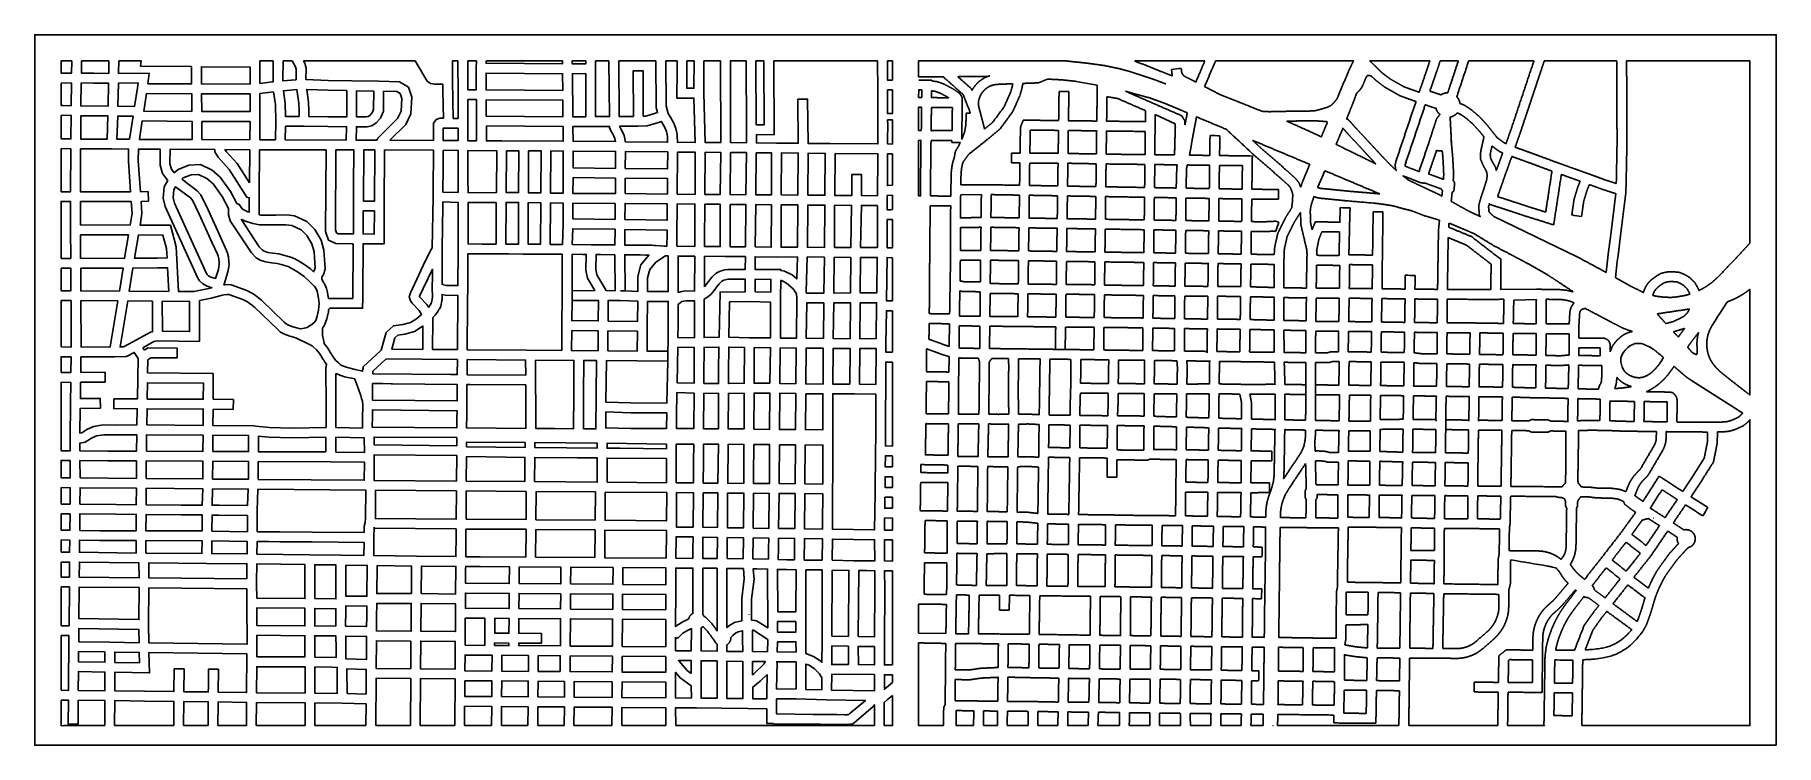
# Model space of a CAD drawing. Header units: millimetres. Extents: x 221 to 753, y -52 to 165.
import ezdxf

# ---------------------------------------------------------------- set-up
doc = ezdxf.new("R2010")
doc.units = ezdxf.units.MM
doc.layers.add('Laser$Cut', color=1, linetype='Continuous', true_color=0xff0000)
doc.layers.add('Laser$Outline', color=3, linetype='Continuous', true_color=0x00ff00)

msp = doc.modelspace()

# ---------------------------------------------------------------- linework, layer by layer
at = {"layer": 'Laser$Cut'}
for p, q in [((289.56, 147.23), (293.75, 147.73)), ((289.58, 140.12), (289.56, 147.23)), ((293.75, 147.73), (294.27, 143.85)), ((294.27, 143.85), (294.4, 138.68)), ((271.81, 138.65), (286.57, 138.63)), ((271.84, 133.08), (271.81, 138.65)), ((286.57, 138.63), (286.51, 133.01)), ((286.57, 138.63), (286.57, 138.63)), ((289.51, 133), (289.58, 140.12)), ((294.4, 138.68), (294.32, 133)), ((286.51, 133.01), (271.84, 133.08)), ((294.32, 132.99), (289.51, 133)), ((278.87, 130.05), (286.48, 130.01)), ((279.2, 129.48), (278.87, 130.05)), ((282.59, 125.81), (279.2, 129.48)), ((286.48, 130.01), (286.33, 119.9)), ((289.28, 116.61), (289.48, 130)), ((289.48, 130), (309.76, 129.97)), ((294.32, 133), (294.32, 132.99)), ((309.76, 129.97), (309.6, 105)), ((286.33, 119.9), (282.59, 125.81)), ((286.33, 119.9), (286.33, 119.9)), ((289.3, 110.11), (289.28, 116.61)), ((289.75, 110), (289.3, 110.11)), ((289.3, 110.11), (289.3, 110.11)), ((294.47, 110.02), (289.75, 110)), ((297.63, 110.07), (294.47, 110.02)), ((299.3, 109.88), (297.63, 110.07)), ((300.13, 109.78), (299.3, 109.88)), ((303.94, 108.02), (300.13, 109.78)), ((306.31, 105.56), (303.94, 108.02)), ((308.25, 102.38), (306.31, 105.56)), ((309.09, 99.31), (308.25, 102.38)), ((309.6, 105), (310.48, 102.37)), ((310.48, 102.37), (312.77, 101.3)), ((312.77, 101.3), (318.08, 101.26)), ((318.08, 101.26), (318.08, 100.75)), ((309.49, 93.61), (309.09, 99.31)), ((318.08, 100.75), (317.99, 84.72)), ((308.43, 90.77), (308.47, 91.05)), ((308.48, 90.4), (308.43, 90.77)), ((308.47, 91.05), (309.05, 92.06)), ((309.05, 92.06), (309.49, 93.61)), ((274.66, 84.65), (278.11, 85.53)), ((278.11, 85.53), (278.62, 85.63)), ((278.62, 85.63), (279.52, 85.74)), ((279.52, 85.74), (280.08, 85.69)), ((280.08, 85.69), (284.33, 84.21)), ((308.67, 89.95), (308.48, 90.4)), ((308.73, 89.85), (308.67, 89.95)), ((309.51, 88.6), (308.73, 89.85)), ((309.88, 87.6), (309.51, 88.6)), ((310.2, 86.38), (309.88, 87.6)), ((310.42, 85.05), (310.2, 86.38)), ((271.07, 83.89), (274.66, 84.65)), ((271.08, 71.32), (271.07, 83.89)), ((284.33, 84.21), (285.77, 83.47)), ((285.77, 83.47), (286.31, 83.09)), ((286.31, 83.09), (287.28, 82.34)), ((287.28, 82.34), (288.05, 81.75)), ((288.05, 81.75), (294.89, 75.12)), ((310.47, 84.54), (310.42, 85.05)), ((317.99, 84.53), (310.47, 84.54)), ((317.99, 84.72), (317.99, 84.66)), ((317.99, 84.66), (317.99, 84.53)), ((294.89, 75.12), (295.88, 74.25)), ((253.79, 69.47), (257.15, 71.37)), ((254.28, 68.7), (253.79, 69.47)), ((255.31, 69.42), (254.28, 68.7)), ((264.3, 69.34), (255.31, 69.42)), ((257.15, 71.37), (258.38, 71.59)), ((258.38, 71.59), (271.08, 71.32)), ((264.27, 66.34), (264.3, 69.34)), ((295.88, 74.25), (297.06, 73.62)), ((297.06, 73.62), (298.68, 72.99)), ((298.68, 72.99), (300.54, 72.52)), ((305.54, 70), (305.97, 69.67)), ((305.97, 69.67), (306.84, 68.86)), ((254.28, 68.7), (254.28, 68.7)), ((255.25, 61.75), (255.33, 65.78)), ((255.33, 65.78), (256.24, 66.41)), ((256.24, 66.41), (264.27, 66.34)), ((306.84, 68.86), (307.86, 67.57)), ((307.86, 67.57), (308.89, 65.89)), ((308.89, 65.89), (309.06, 65.62)), ((309.06, 65.62), (309.4, 65.08)), ((309.4, 65.08), (309.87, 64.38)), ((309.87, 64.38), (309.74, 63.12)), ((275.31, 61.54), (255.25, 61.75)), ((275.27, 53.7), (275.31, 61.54)), ((309.74, 63.12), (309.74, 62.38)), ((309.74, 62.38), (309.74, 62)), ((309.74, 62), (309.76, 52.99)), ((312.74, 61.61), (312.74, 61.62)), ((312.74, 61.62), (313.02, 61.45)), ((312.76, 53.46), (312.74, 61.61)), ((313.02, 61.45), (313.73, 61.13)), ((313.73, 61.13), (315.43, 60.58)), ((315.43, 60.58), (318.55, 59.9)), ((318.55, 59.9), (318.56, 59.87)), ((281.44, 53.6), (275.27, 53.7)), ((281.39, 50.6), (281.44, 53.6)), ((312.76, 52.99), (312.76, 53.46)), ((275.22, 45.69), (275.25, 50.7)), ((275.25, 50.7), (281.39, 50.6)), ((309.76, 51.74), (309.75, 45.07)), ((309.76, 52.99), (309.76, 51.74)), ((312.75, 45.07), (312.76, 52.99)), ((320.95, 51.97), (320.91, 47.62)), ((320.94, 53.14), (320.95, 51.97)), ((287.7, 45.57), (275.22, 45.69)), ((288.35, 45.5), (287.7, 45.57)), ((292.52, 45.07), (288.35, 45.5)), ((299.34, 44.89), (292.52, 45.07)), ((309.75, 45.07), (299.34, 44.89)), ((312.75, 45.06), (312.75, 45.07)), ((320.89, 44.89), (312.75, 45.06)), ((320.91, 47.62), (320.89, 44.89)), ((320.89, 44.89), (320.89, 44.89)), ((320.89, 44.89), (320.89, 44.89)), ((309.74, 42.07), (309.71, 37.59)), ((312.71, 37.57), (312.74, 42.06)), ((352.52, 17.02), (352.59, 25.68)), ((352.59, 25.68), (370.95, 25.53)), ((370.95, 25.53), (370.89, 16.89)), ((373.89, 16.87), (373.95, 25.5)), ((373.95, 25.5), (392.06, 25.36)), ((392.06, 25.36), (392, 16.74)), ((352.47, 9.18), (352.5, 14.02)), ((370.86, 13.89), (370.79, 5.43)), ((370.86, 14.02), (370.86, 13.89)), ((373.79, 5.41), (373.86, 13.87)), ((391.98, 13.74), (391.91, 5.28)), ((352.43, 5.57), (352.44, 7.22)), ((355.89, 5.55), (352.43, 5.57)), ((352.44, 7.22), (352.45, 7.79)), ((352.45, 7.79), (352.47, 9.18)), ((356.89, 5.54), (355.89, 5.55)), ((370.79, 5.43), (356.89, 5.54)), ((391.91, 5.28), (373.79, 5.41))]:
    msp.add_line(p, q, dxfattribs=at)
for points in [[(232.09, 157.13), (232.02, 153.42), (232.02, 153.42), (228.79, 153.36)], [(243.44, 157.13), (243.38, 153.6), (243.38, 153.32), (243.38, 153.32), (243.38, 153.32), (238.83, 153.38), (235.02, 153.43), (235.02, 153.43), (235.09, 157.13), (235.08, 157.13)], [(253.33, 157.13), (253.11, 155.52), (268.7, 155.39), (268.7, 150.12), (268.7, 150.12), (268.7, 150.12), (255.32, 150.18), (255.32, 150.19), (255.72, 153.45), (246.38, 153.32), (246.38, 153.31), (246.38, 153.58), (246.44, 157.13)], [(293.62, 157.13), (293.56, 150.78), (293.56, 150.73), (293.36, 150.71), (289.55, 150.25), (289.53, 156.77), (289.53, 157.13), (289.53, 157.13)], [(299.4, 157.13), (300.48, 155.36), (300.64, 154.63), (300.63, 151.37), (300.43, 151.35), (296.56, 151.03), (296.56, 151.03), (296.62, 157.13)], [(345.47, 148.71), (345.47, 148.63), (345.49, 147.3), (345.52, 144.79), (345.57, 142.7), (345.62, 140.41), (345.64, 139.62), (345.06, 139.62), (345.03, 139.62), (344.83, 139.63), (344.54, 139.63), (343.99, 139.41), (343.43, 139.19), (343.21, 138.93), (342.91, 138.57), (342.57, 138.16), (342.56, 138.15), (342.56, 137.6), (342.57, 135.1), (342.58, 133.32), (342.58, 132.83), (342.58, 132.83), (329.27, 132.92), (334.1, 137.75), (335.63, 140.98), (335.95, 146.04), (334.96, 149.12), (332.21, 150.79), (325.85, 150.91), (317.65, 151.04), (310.41, 151.19), (303.63, 151.43), (303.64, 154.96), (303.3, 156.49), (302.91, 157.13), (302.91, 157.13)], [(337.01, 157.13), (340.62, 151), (341.67, 150.26), (342.88, 150), (345.34, 150.03), (345.45, 150.03), (345.46, 149.05)], [(350.06, 157.13), (350.1, 146.8), (350.11, 142.52), (350.12, 139.55), (350.12, 139.55), (349.7, 139.56), (348.64, 139.58), (348.52, 144.84), (348.43, 151.55), (348.43, 155.37), (348.44, 157.13)], [(355.71, 157.13), (355.63, 154.97), (355.67, 148.31), (355.67, 148.31), (354.69, 148.33), (353.1, 148.32), (353.06, 157.13)], [(381.98, 157.13), (381.99, 156.22), (358.68, 156.44), (358.7, 156.96), (358.78, 157.13), (358.78, 157.13)], [(389.08, 157.13), (389.08, 156.3), (389.07, 156.3), (384.99, 156.23), (384.99, 156.23), (384.98, 157.13), (384.98, 157.13)], [(396.17, 157.13), (396.33, 140.13), (396.33, 140.13), (396.32, 140.13), (392.12, 140.12), (392.12, 140.12), (392.08, 157.13), (392.07, 157.13)], [(410.53, 157.13), (410.64, 142.95), (411.07, 141.42), (410.43, 141.19), (407.41, 140.29), (406.68, 140.26), (406.64, 154.14), (403.64, 154.13), (403.68, 140.19), (403.68, 140.18), (399.33, 140.15), (399.33, 140.15), (399.17, 157.13)], [(416.99, 157.13), (417.01, 154.59), (416.97, 145.8), (422.17, 145.8), (422.54, 132.23), (422.54, 132.23), (422.54, 132.23), (417.13, 132.27), (417.05, 134.23), (417, 134.71), (416.95, 135.19), (416.62, 136.5), (415.98, 138.07), (415.11, 139.71), (414.29, 141.07), (413.64, 143.37), (413.53, 157.13), (413.53, 157.13)], [(422.18, 157.13), (422.13, 148.8), (419.98, 148.8), (420.01, 154.59), (419.99, 157.13)], [(430.28, 157.13), (430.35, 132.19), (430.35, 132.19), (425.54, 132.21), (425.54, 132.21), (425.54, 132.22), (425.13, 147.32), (425.18, 157.13)], [(438.07, 157.13), (438.22, 136.12), (438.22, 132.12), (438.22, 132.11), (433.35, 132.16), (433.35, 132.17), (433.28, 157.13), (433.27, 157.13)], [(443.53, 157.13), (443.61, 137.6), (441.21, 137.61), (441.07, 157.13)], [(478.25, 157.13), (478.33, 148.18), (478.3, 142.52), (478.36, 137.56), (478.34, 133.17), (478.34, 131.77), (478.34, 131.76), (463.79, 131.87), (457.01, 131.94), (456.88, 145.47), (453.88, 145.44), (454.01, 131.97), (447.41, 132.02), (441.22, 132.09), (441.22, 132.09), (441.22, 134.61), (446.63, 134.59), (446.53, 157.13)], [(482.79, 151.27), (481.3, 151.26), (481.25, 157.13)], [(535.86, 157.13), (490.79, 157.13), (490.79, 152.28)], [(578.26, 157.13), (556.81, 157.13)], [(623.66, 157.13), (581.51, 157.13)], [(646.98, 157.13), (628.68, 157.13)], [(655.68, 157.13), (650.14, 157.13)], [(678.78, 157.13), (658.84, 157.13)], [(704.06, 157.13), (681.94, 157.13)], [(744.79, 101.47), (744.79, 157.13), (707.06, 157.13)], [(228.79, 150.36), (231.97, 150.42), (231.89, 143.45), (231.89, 143.45), (229.41, 143.51), (228.79, 143.52)], [(234.89, 143.39), (234.97, 150.43), (238.79, 150.38), (243.35, 150.32), (243.18, 143.31), (234.79, 143.4)], [(482.79, 144.03), (482.79, 141.03), (481.32, 141.02), (481.3, 142.53), (481.33, 148.19), (481.32, 148.26), (482.79, 148.27), (482.79, 148.27)], [(490.81, 145.98), (490.82, 148.29)], [(228.79, 140.52), (231.86, 140.45), (231.97, 140.44)], [(231.86, 140.45), (231.8, 133.29), (231.8, 133.29), (228.79, 133.34)], [(482.79, 131.74), (481.34, 131.75), (481.34, 131.75), (481.34, 133.16), (481.36, 137.57), (481.34, 139.13), (482.79, 139.12)], [(490.81, 135.85), (490.79, 142.98)], [(398.16, 132.46), (385.21, 132.56), (385.19, 136.65), (385.18, 137.08), (385.18, 137.08), (390.74, 137.12), (396.39, 137.13), (396.4, 136.82), (396.77, 135.78), (397.23, 134.91), (397.65, 134.16), (397.96, 133.42), (398.17, 132.44)], [(228.79, 130.34), (231.78, 130.29), (231.73, 117.16), (228.79, 117.17)], [(310.94, 81.54), (320.92, 81.53), (320.99, 84.68), (321, 86.93), (321.08, 100.48), (321.08, 101.24), (327.47, 101.18), (327.56, 112.8), (327.66, 129.94), (342.58, 129.83), (342.57, 129.22), (342.56, 127.84), (342.54, 125.46), (342.51, 121.82), (342.48, 119.23), (342.46, 116.27), (342.45, 115.53), (342.23, 99.97), (342.23, 99.97), (341.59, 99.02), (340.74, 97.26), (340.08, 95.9), (335.53, 86.28), (335.2, 85.03), (335.6, 83.8), (336.08, 83.06), (338.2, 80.81), (338.95, 79.64), (337.38, 78.32), (335.61, 77.18), (333.23, 76.58), (330.35, 76.18), (328.11, 74.09), (326.59, 68.66), (321.09, 63.62), (321.09, 62.96), (320.95, 63.03), (320.94, 62.24), (318.67, 62.8), (318.67, 62.78), (318.67, 62.78), (316.3, 63.45), (314.81, 63.94), (314.4, 64.12), (314.1, 64.3), (313.56, 64.8), (312.71, 65.59), (312.71, 65.59), (312.34, 66.08), (311.91, 66.71), (311.44, 67.46), (311.16, 67.92), (310.33, 69.28), (309.13, 70.81)], [(482.79, 119.16), (481.25, 119.04), (481.32, 126.33), (481.33, 128.75), (482.79, 128.74), (482.79, 128.74)], [(490.81, 115.89), (491.42, 115.89), (491.48, 132.87), (490.81, 132.86)], [(490.81, 132.86), (490.81, 115.89)], [(228.79, 114.17), (228.79, 114.17), (231.72, 114.16), (231.71, 105.52), (231.79, 96.77), (231.79, 96.76), (228.79, 96.75)], [(416.9, 100.46), (416.9, 100.49), (416.95, 106.9), (416.99, 110.31), (417.02, 113.42), (422.48, 113.35), (422.41, 102.2), (422.4, 100.43), (422.4, 100.43), (422.4, 100.43), (416.9, 100.49)], [(482.79, 111.7), (482.36, 111.64), (481.22, 111.63), (481.23, 116.03), (481.23, 116.03), (482.79, 116.15), (482.79, 116.15)], [(482.79, 99.98), (481.2, 100.01), (481.22, 108.62), (482.58, 108.65), (482.79, 108.67), (482.79, 108.68)], [(352.9, 68.84), (352.9, 68.85), (353.01, 83.17), (353.02, 85.58), (353.03, 85.76), (353.04, 86.92), (353.05, 87.67), (353.12, 98.17), (359.83, 98.16), (363.19, 98.16), (365.46, 98.14), (370.02, 98.1), (370.04, 98.1), (374.47, 98.07), (376.73, 98.06), (378.93, 98.06), (381.93, 98.06), (381.93, 85.39), (381.82, 76.3), (381.79, 68.62), (371.04, 68.69), (352.9, 68.84)], [(384.91, 83.9), (392.99, 83.93), (392.91, 77.63), (392.91, 77.63), (384.84, 77.76), (384.84, 77.76), (384.84, 77.76), (384.91, 83.9), (384.93, 85.37), (384.93, 86.9), (384.93, 98.04), (388.26, 97.99), (389.25, 97.98), (389.25, 97.98), (389.18, 93.22), (389.62, 90.68), (391.87, 86.92), (384.93, 86.9)], [(401.12, 86.8), (401.01, 97.86), (405.76, 97.81), (407.44, 97.79), (408.41, 97.78), (405.95, 94.82), (404.99, 91.24), (405.02, 86.67), (405.01, 86.67), (401.12, 86.8), (399.67, 86.85)], [(482.79, 83.76), (480.99, 83.78), (481.18, 97.01), (482.79, 96.98), (482.79, 96.98)], [(228.79, 93.76), (228.79, 93.75), (231.81, 93.76), (231.84, 86.87), (228.79, 86.89)], [(448.58, 84.84), (448.68, 90), (448.68, 90), (448.89, 89.96), (450.48, 89.21), (452.52, 87.45), (453.52, 85.97), (453.52, 85.97), (453.63, 84.61), (453.46, 72.36), (453.46, 72.36), (448.57, 72.39), (448.58, 84.85)], [(679.57, 87.37), (668.62, 87.27)], [(744.79, 54.98), (744.79, 87.36)], [(228.79, 83.89), (228.79, 83.89), (231.86, 83.87), (231.9, 69.66), (228.79, 69.7)], [(309.33, 70.56), (308.99, 71.89), (308.72, 73.15), (308.63, 74.41), (308.65, 75.48), (309.28, 76.34), (309.98, 78.3), (310.47, 80.46), (310.49, 80.78), (310.49, 80.89)], [(414.21, 68.38), (407.83, 68.43), (407.9, 75.94), (408, 83.62), (414.33, 83.63), (414.33, 83.63), (414.3, 79.13), (414.26, 71.13), (414.21, 68.38), (414.19, 67.54), (414.15, 65.38), (413.89, 52.53), (413.89, 52.52), (413.89, 52.52), (402.9, 52.58), (395.28, 52.83), (395.4, 65.52), (414.15, 65.38)], [(482.79, 68.05), (480.79, 68.06), (480.8, 70.75), (480.95, 80.78), (482.79, 80.76), (482.79, 80.76)], [(672.62, 84.01), (679.52, 84.2)], [(429.7, 62.39), (429.68, 62.39), (429.71, 58.47), (429.71, 58.47), (425.21, 58.54), (425.23, 60.96), (425.26, 69.56), (429.8, 69.67), (429.7, 62.36)], [(432.68, 62.3), (432.7, 62.3), (432.8, 69.64), (432.8, 69.67), (437.59, 69.57), (437.54, 58.57), (432.71, 58.48), (432.68, 62.4)], [(228.79, 66.7), (228.79, 66.7), (231.88, 66.66), (231.88, 66.66), (231.8, 61.89), (228.79, 61.85)], [(352.88, 65.85), (370.73, 65.7), (370.75, 61.09), (352.85, 61.2), (352.85, 61.2), (352.88, 65.85)], [(482.79, 39.38), (482.74, 39.38), (480.67, 39.44), (480.67, 39.44), (480.68, 41.92), (480.78, 65.06), (482.79, 65.05)], [(228.79, 58.85), (228.79, 58.85), (231.76, 58.89), (231.68, 52.43), (231.58, 41.85), (231.56, 37.96), (228.79, 37.98)], [(234.47, 40.3), (234.57, 40.31), (236.18, 40.56), (238.14, 41.78), (239.62, 42.5), (241.91, 42.86), (245.62, 42.78), (251.95, 42.84), (251.88, 37.85), (251.88, 37.84), (243.06, 37.87), (234.56, 37.94), (234.56, 37.94), (234.57, 40.31)], [(693.42, -46.07), (744.79, -46.07), (744.79, 47.41)], [(309.71, 37.59), (309.71, 37.59), (289.09, 37.66), (289.1, 42.41), (292.32, 42.08), (299.33, 41.89), (309.74, 42.07)], [(312.74, 42.06), (321.43, 41.87), (321.43, 41.87), (321.52, 37.44), (321.5, 37.44), (312.71, 37.57)], [(321.5, 38.27), (321.5, 37.44), (321.5, 37.44)], [(228.79, 34.98), (228.79, 34.98), (231.57, 34.96), (231.61, 29.65), (231.61, 29.66), (228.79, 29.68)], [(482.79, 33.02), (480.61, 33.02), (480.61, 33.03), (480.65, 36.44), (482.53, 36.39), (482.79, 36.36)], [(228.79, 26.68), (231.61, 26.66), (231.57, 21.64), (231.57, 21.64), (228.79, 21.66)], [(482.79, 26.75), (480.53, 26.74), (480.53, 26.74), (480.57, 30.03), (482.79, 30.02)], [(324.84, 17), (324.85, 17.24), (324.89, 25.9), (324.89, 25.9), (349.58, 25.7), (349.59, 25.7), (349.52, 17.05), (349.52, 17.05), (324.85, 17.24), (324.85, 17.24)], [(482.79, 20.39), (480.45, 20.4), (480.49, 23.74), (482.79, 23.75)], [(228.79, 18.66), (231.54, 18.64), (231.54, 18.64), (231.5, 13.66), (228.79, 13.67)], [(370.89, 16.89), (352.52, 17.02)], [(392, 16.74), (373.89, 16.87)], [(482.79, 13.72), (480.37, 13.71), (480.41, 17.4), (482.79, 17.39), (482.79, 17.4)], [(228.79, 10.67), (231.47, 10.66), (231.43, 6.93), (228.79, 6.93)], [(324.44, 14.24), (349.5, 14.05), (349.49, 11.92), (349.47, 9.21), (349.46, 8.62), (349.44, 7.24), (349.44, 6.22), (349.44, 5.59), (349.44, 5.59), (337.41, 5.68), (324.35, 5.89), (324.4, 11.42), (324.45, 14.62)], [(352.5, 14.02), (370.86, 14.02)], [(391.98, 13.74), (373.86, 13.87)], [(477.33, 10.74), (477.33, 10.7), (477.36, 10.7)], [(482.79, 4.21), (482.62, 4.21), (480.39, 4.25), (480.39, 4.26), (480.36, 10.71), (482.79, 10.72), (482.79, 10.72)], [(228.79, 3.93), (231.4, 3.93), (231.37, -0.68), (231.37, -0.69), (228.79, -0.68)], [(420.55, -13.48), (418.74, -14.32), (416.94, -15.45), (416.56, -15.8), (416.58, -4.5), (416.6, 2.1), (416.6, 2.1), (421.85, 2.06), (421.85, 2.06), (421.85, 2.06), (421.84, -11.75), (421.84, -11.75)], [(424.84, -12.16), (424.85, 2.04), (424.85, 2.04), (429.24, 2.01), (429.24, 2.01), (429.24, 2.01), (429.24, -17.24)], [(444.71, -16.2), (442.3, -14.65), (441.32, -14.01), (440.82, -13.97), (439.77, -13.87), (439.77, -13.39), (439.74, -7.42), (440.55, -1.28), (440.48, -0.38), (440.48, -0.34), (440.3, 1.9), (441.36, 1.87), (444.65, 1.78), (444.68, -3.18), (444.74, -11.99), (444.73, -11.99), (444.71, -16.2), (444.71, -16.2), (444.71, -15.91)], [(482.79, -27.53), (480.36, -27.51), (480.37, -20.41), (480.43, -4.27), (480.41, 1.25), (482.59, 1.21), (482.79, 1.21)], [(228.79, -3.68), (231.36, -3.69), (231.35, -3.69), (231.25, -15.55), (228.79, -15.53)], [(490.79, -7.41), (490.79, -7.41)], [(490.79, -8.91), (490.79, -17.79)], [(228.79, -18.52), (228.79, -18.53), (231.23, -18.55), (231.08, -35.3), (228.79, -35.28)], [(416.77, -19.46), (417.4, -19.12), (418.78, -17.83), (420.17, -16.96), (421.37, -16.41), (421.37, -16.41), (421.34, -23.21), (416.55, -23.19), (416.55, -23.19), (416.55, -19.05)], [(429.24, -21.21), (429.24, -21.21), (429.24, -23.32), (424.34, -23.24), (424.37, -16.2)], [(433.41, -19.09), (434.05, -18.5), (434.84, -17.86), (435.68, -17.39), (437.02, -17.07), (437.03, -19.52), (437.05, -23.42), (437.05, -23.43), (432.24, -23.37), (432.24, -21.38)], [(447.66, -21.68), (447.67, -20.48), (453.33, -20.46), (453.37, -23.61), (447.63, -23.56), (447.69, -20.48)], [(490.79, -20.79), (490.79, -46.07), (498.35, -46.07)], [(447.24, -26.55), (447.58, -26.56), (453.38, -26.61), (453.35, -34.88), (447.43, -34.9), (447.58, -26.56)], [(324.95, -46.07), (325.03, -31.6), (325.03, -31.6), (335.63, -31.68), (335.53, -46.07)], [(338.53, -46.07), (338.63, -31.7), (349.17, -31.78), (349.06, -46.02), (349.06, -46.07)], [(482.79, -32.9), (480.34, -34.97), (480.34, -34.97), (480.36, -30.51), (482.79, -30.53), (482.79, -30.52)], [(480.3, -46.07), (480.32, -41.73), (480.28, -40.05), (480.26, -39.49), (480.26, -39.01), (481.3, -38.09), (482.79, -36.83)], [(228.79, -38.28), (231.06, -38.3), (231, -45.65), (234, -45.67), (234.06, -38.33), (242.2, -38.41), (242.17, -45.9), (242.17, -46.07)], [(245.17, -46.07), (245.17, -45.89), (245.2, -38.44), (254.28, -38.57), (263.27, -38.67), (263.27, -38.67), (263.21, -46.07)], [(266.21, -46.07), (266.21, -46.07), (266.27, -38.71), (273.77, -38.79), (273.75, -46.07)], [(276.74, -46.07), (276.75, -46.07), (276.76, -39.59), (276.77, -38.84), (285.49, -39), (285.43, -46.07)], [(288.43, -46.07), (288.43, -46.07), (288.49, -39.03), (303.35, -39.14), (303.36, -46.07)], [(306.36, -46.07), (306.35, -39.16), (314.68, -39.24), (321.99, -39.42), (321.95, -46.07)], [(352.06, -46.07), (352.11, -40.15), (352.11, -40.15), (360.37, -40.21), (360.33, -46.07)], [(363.33, -46.07), (363.37, -40.23), (371.49, -40.29), (371.44, -46.07)], [(374.44, -46.07), (374.45, -46.07), (374.49, -40.31), (382.57, -40.37), (382.5, -46.07)], [(385.5, -46.07), (385.57, -40.39), (397.13, -40.48), (397.09, -46.07)], [(400.09, -46.07), (400.13, -40.5), (413.54, -40.6), (413.55, -40.6), (413.58, -46.07)], [(416.58, -46.07), (416.58, -46.07), (416.55, -40.62), (422.89, -40.69), (430.57, -40.72), (438.58, -40.87), (444.4, -40.91), (444.38, -45.43)], [(446.42, -45.44), (446.42, -45.49), (460.87, -45.67), (462.3, -45.69), (468.18, -45.76), (468.37, -45.76), (468.66, -45.77), (468.75, -45.77), (468.84, -45.76), (470.7, -45.56), (471.85, -44.58), (476.96, -40.28), (477.19, -39.85), (477.27, -39.69), (477.32, -41.76), (477.3, -46.07)], [(469.23, -42.7), (469.22, -42.7), (468.88, -42.74), (468.61, -42.76), (468.51, -42.76), (468.47, -42.76), (468.22, -42.76), (465.83, -42.73), (460.9, -42.67), (458.54, -42.64), (447.39, -42.5), (447.41, -37.9), (453.34, -37.88), (453.34, -37.94), (462.69, -38.24), (474.57, -38.37), (474.57, -38.38), (469.91, -42.29), (469.49, -42.65)], [(502.27, -46.07), (507.59, -46.07)], [(510.59, -46.07), (514.86, -46.07)], [(517.86, -46.07), (524.22, -46.07)], [(527.22, -46.07), (533.33, -46.07)], [(536.33, -46.07), (542.56, -46.07)], [(545.56, -46.07), (552.17, -46.07)], [(555.17, -46.07), (561.4, -46.07)], [(564.4, -46.07), (570.84, -46.07)], [(573.84, -46.07), (580.08, -46.07)], [(583.08, -46.07), (589.33, -46.07)], [(592.33, -46.07), (596.05, -46.07)], [(599.05, -46.07), (599.05, -46.07)], [(600.46, -46.07), (637.55, -46.07)], [(640.55, -46.07), (667.74, -46.07)], [(670.74, -46.07), (681.99, -46.07)]]:
    msp.add_lwpolyline(points, dxfattribs=at)
for points in [[(286.53, 155.28), (286.53, 155.28), (286.55, 150.07), (286.55, 150.07), (286.55, 150.07), (271.7, 150.1), (271.7, 155.37), (286.53, 155.28)], [(252.14, 148.9), (251.25, 143.23), (251.24, 143.23), (246.18, 143.28), (246.35, 150.31), (246.35, 150.32), (246.35, 150.32), (252.33, 150.4)], [(382.06, 148.15), (382.06, 148.15), (358.67, 148.27), (358.67, 148.28), (358.64, 153.44), (358.64, 153.44), (382.01, 153.22)], [(389.08, 153.3), (389.12, 140.1), (385.14, 140.08), (385.14, 140.08), (385.01, 153.24)], [(268.78, 141.66), (254.05, 141.81), (254.06, 141.81), (254.91, 147.19), (268.72, 147.12)], [(286.58, 141.63), (271.78, 141.65), (271.78, 141.65), (271.72, 147.1), (286.56, 147.07)], [(301.54, 140.17), (301.54, 140.17), (297.36, 140.19), (297.26, 144.09), (296.74, 148.03), (300.84, 148.37), (301.4, 144.25), (301.53, 141.81), (301.54, 140.17)], [(304.54, 140.15), (304.53, 141.91), (304.39, 144.53), (303.86, 148.42), (310.32, 148.19), (316.11, 148.07), (316.08, 140.03), (310.33, 140.07)], [(327.32, 147.88), (327.32, 147.88), (331.35, 147.81), (332.45, 147.14), (332.92, 145.66), (332.67, 141.74), (331.61, 139.5), (325.61, 133.51), (325.29, 132.95), (318.93, 132.96), (319.04, 137.02), (322.32, 137.02), (323.77, 137.33), (325.07, 138.18), (326.44, 139.68), (327.27, 141.74)], [(324.32, 147.93), (324.32, 147.94), (324.27, 142.33), (323.86, 141.31), (323.11, 140.48), (322.59, 140.14), (322, 140.02), (319.08, 140.02), (319.11, 148.01)], [(355.76, 132.73), (353.12, 132.75), (353.12, 132.76), (353.11, 142.56), (353.11, 145.32), (354.67, 145.33), (355.69, 145.31), (355.69, 145.31), (355.69, 145.31), (355.76, 132.73)], [(358.72, 140.26), (358.72, 140.26), (358.69, 145.27), (382.09, 145.15), (382.14, 140.08), (382.14, 140.08)], [(242.88, 133.22), (242.88, 133.22), (238.93, 133.24), (234.8, 133.26), (234.8, 133.26), (234.86, 140.4), (243.1, 140.31), (243.1, 140.31)], [(249.71, 133.19), (249.71, 133.19), (245.88, 133.21), (245.88, 133.21), (246.1, 140.28), (250.81, 140.23)], [(252.74, 133.17), (252.74, 133.18), (253.63, 138.81), (268.81, 138.66), (268.84, 133.1), (268.84, 133.1)], [(414.12, 132.3), (401.17, 132.44), (401.15, 132.83), (400.84, 134.32), (400.35, 135.47), (399.86, 136.35), (399.52, 136.99), (399.46, 137.15), (405.08, 137.2), (407.9, 137.31), (411.36, 138.33), (412.24, 138.65), (412.24, 138.65), (412.5, 138.23), (413.26, 136.79), (413.76, 135.56), (413.99, 134.66), (414.01, 134.5), (414.06, 134.01), (414.13, 132.3)], [(297.32, 132.99), (297.32, 132.99), (297.38, 137.19), (303.05, 137.17), (310.3, 137.07), (316.03, 137.03), (315.93, 132.96)], [(350.12, 136.55), (350.12, 132.78), (350.12, 132.77), (345.58, 132.81), (345.58, 132.81), (345.58, 133.33), (345.58, 133.99), (345.57, 135.11), (345.57, 136.62), (345.99, 136.61), (347.28, 136.6), (347.45, 136.6), (348.98, 136.57), (349.65, 136.56), (350.11, 136.55)], [(358.74, 137.26), (382.18, 137.08), (382.19, 136.61), (382.21, 132.59), (377, 132.67), (370.17, 132.65), (363.44, 132.68), (358.77, 132.71), (358.77, 132.71)], [(249.46, 130.19), (249.46, 130.19), (249.4, 126.54), (250.03, 117.12), (234.73, 117.15), (234.78, 130.26), (238.92, 130.24), (243.24, 130.22), (244.33, 130.22)], [(261.42, 120.58), (261.42, 120.58), (260.34, 118.6), (260.02, 115.14), (260.64, 112.68), (270.44, 90.96), (271.08, 89.87), (272.12, 88.97), (273.4, 88.29), (274.87, 87.8), (274.88, 87.8), (274.88, 87.8), (273.97, 87.57), (269.42, 86.61), (264.73, 86.64), (264.73, 86.64), (264.01, 100.27), (262.21, 106.91), (252.97, 106.96), (252.97, 106.96), (253.51, 110.46), (253.24, 114.16), (255.47, 114.22), (255.39, 117.22), (253.03, 117.16), (252.4, 126.62), (252.46, 130.18), (259.09, 130.14), (259.04, 125.28), (259.83, 122.68), (261.28, 120.7)], [(263.36, 122.93), (263.36, 122.94), (262.56, 124.04), (262.05, 125.71), (262.09, 130.13), (275.77, 130.06), (275.8, 129.37), (276.76, 127.69), (280.2, 123.98), (285.6, 115.44), (286.28, 115.33), (286.28, 115.33), (286.3, 110.92), (286.3, 110.92), (286.3, 110.92), (285.89, 111.04), (284.25, 111.85), (283.22, 113.22), (282.53, 113.53), (282.51, 113.54), (280.6, 117.27), (277.46, 121.58), (275.01, 123.73), (271.38, 125.44), (267.86, 125.3), (264.55, 123.95)], [(318.29, 129.96), (318.29, 129.96), (318.2, 119.03), (318.16, 114.06), (318.15, 112.82), (318.1, 104.26), (313.45, 104.3), (312.91, 104.54), (312.6, 105.48), (312.76, 129.96)], [(324.66, 129.95), (324.57, 114.31), (324.57, 114.31), (321.16, 114.31), (321.16, 114.31), (321.29, 129.95)], [(350.13, 116.88), (345.46, 117.02), (345.46, 117.03), (345.47, 117.94), (345.48, 119.21), (345.51, 122.19), (345.54, 125.43), (345.55, 126.57), (345.57, 129.19), (345.58, 129.44), (345.58, 129.81), (350.12, 129.78), (350.12, 121.47)], [(353.13, 129.76), (353.13, 129.75), (361.92, 129.69), (361.8, 116.87), (353.14, 116.84), (353.13, 121.02)], [(364.92, 129.68), (368.66, 129.66), (368.57, 116.88), (364.8, 116.88)], [(371.66, 129.66), (375.48, 129.67), (375.38, 116.79), (371.57, 116.85), (371.57, 116.86)], [(378.48, 129.65), (382.23, 129.59), (382.23, 123.01), (382.18, 116.69), (378.38, 116.74), (378.38, 116.74)], [(398.23, 129.46), (398.23, 129.46), (398.19, 124.28), (385.23, 124.48), (385.23, 124.48), (385.23, 129.56)], [(401.19, 124.25), (401.23, 129.44), (401.23, 129.44), (414.17, 129.3), (414.17, 129.3), (414.12, 124.16)], [(422.5, 116.35), (417.05, 116.42), (417.05, 116.42), (417.17, 129.27), (422.57, 129.23), (422.5, 116.35)], [(425.57, 129.21), (430.34, 129.19), (430.22, 116.31), (430.22, 116.31), (425.5, 116.32), (425.5, 116.32)], [(433.34, 129.16), (438.21, 129.11), (438.06, 116.25), (433.22, 116.29), (433.22, 116.3)], [(441.21, 129.09), (445.89, 129.04), (445.83, 116.19), (441.06, 116.23)], [(448.83, 116.16), (448.83, 116.16), (448.89, 129.01), (454.02, 128.97), (453.93, 116.12), (453.93, 116.12)], [(456.93, 116.09), (456.93, 116.09), (457.01, 128.94), (462.26, 128.89), (462.17, 116.05), (462.17, 116.05)], [(465.26, 128.86), (478.33, 128.76), (478.32, 126.36), (478.23, 117.43), (478.23, 115.91), (478.23, 115.91), (473.35, 115.96), (473.38, 122.4), (470.38, 122.41), (470.35, 115.98), (465.17, 116.02)], [(265.7, 120.99), (265.71, 120.99), (266.13, 121.35), (268.51, 122.32), (270.76, 122.42), (273.35, 121.2), (275.23, 119.54), (278.04, 115.69), (279.92, 112.02), (279.96, 110.09), (280.52, 108.22), (286.98, 98.49), (288.42, 96.92), (289.6, 96.24), (291.23, 95.67), (293.07, 95.44), (294.8, 95.19), (296.04, 94.88), (298.21, 94.28), (299.15, 93.78), (300.32, 93.08), (301.38, 92.5), (303.1, 91.25), (304.74, 89.73), (306.15, 88.31), (306.19, 88.25), (306.8, 87.27), (307.01, 86.7), (307.26, 85.75), (307.44, 84.65), (307.62, 83), (307.49, 80.89), (307.09, 79.14), (306.6, 77.76), (306.07, 77.03), (305.47, 76.56), (304.74, 76.11), (303.96, 75.68), (303.1, 75.43), (301.95, 75.25), (299.6, 75.86), (298.32, 76.35), (297.61, 76.73), (296.93, 77.32), (290.02, 84.01), (289.11, 84.72), (288.08, 85.5), (287.33, 86.04), (285.52, 86.97), (280.73, 88.64), (279.48, 88.76), (278.88, 88.69), (278.55, 88.65), (278.73, 89.23), (279.8, 92.66), (279.99, 93.73), (280.14, 94.87), (280.1, 95.84), (279.98, 97.01), (279.92, 97.29), (279.67, 98.37), (279.33, 99.21), (277.64, 103.01), (273.75, 111.63), (271.46, 116.22), (270.41, 117.46)], [(263.8, 118.67), (263.79, 118.67), (268.33, 115.27), (268.93, 114.56), (271.04, 110.34), (274.9, 101.78), (276.56, 98.04), (276.8, 97.46), (276.99, 96.61), (277.02, 96.51), (277.11, 95.62), (277.13, 95.01), (277.03, 94.2), (276.88, 93.37), (276.02, 90.63), (275.7, 90.69), (274.58, 91.06), (273.82, 91.46), (273.42, 91.81), (273.11, 92.34), (263.48, 113.67), (263.05, 115.37), (263.27, 117.71)], [(398.18, 121.28), (398.16, 116.58), (398.16, 116.58), (385.18, 116.66), (385.22, 121.48)], [(401.16, 116.56), (401.18, 121.25), (414.09, 121.16), (414.05, 116.45)], [(249.94, 106.97), (234.72, 107.02), (234.72, 114.15), (250.24, 114.12), (250.49, 110.58)], [(345.43, 114.02), (350.13, 113.88), (350.13, 113.88), (350.17, 101.15), (350.17, 101.15), (350.17, 101.15), (350.14, 101.15), (350.13, 99.68), (350.12, 98.77), (350.05, 88.45), (350.05, 88.45), (346.59, 88.48), (345.68, 88.72), (345.57, 88.75), (345.23, 88.84), (345.24, 90.52), (345.24, 90.95), (345.25, 94.55), (345.25, 94.93), (345.23, 97.61), (345.23, 97.78), (345.22, 99.49), (345.22, 99.69), (345.41, 112.86)], [(361.78, 113.87), (361.71, 101.16), (357.44, 101.16), (353.17, 101.17), (353.15, 113.73), (353.15, 113.84)], [(364.71, 101.15), (364.78, 113.88), (368.56, 113.88), (368.56, 113.88), (368.55, 101.11), (368.55, 101.11)], [(371.56, 113.86), (375.35, 113.78), (375.25, 101.07), (375.25, 101.07), (371.55, 101.09), (371.55, 101.09)], [(378.35, 113.74), (382.17, 113.69), (382.16, 107.37), (381.97, 101.06), (381.97, 101.06), (380.14, 101.06), (378.25, 101.06)], [(398.14, 113.58), (398.09, 108.68), (398.09, 108.68), (385.16, 108.83), (385.17, 113.66)], [(401.09, 108.64), (401.14, 113.56), (414.02, 113.45), (413.97, 108.44), (413.97, 108.44), (401.09, 108.64)], [(425.48, 113.32), (430.21, 113.31), (430.19, 100.37), (425.4, 100.4), (425.41, 102.16)], [(433.21, 113.29), (438.03, 113.25), (437.88, 100.33), (433.19, 100.35)], [(440.88, 100.29), (441.03, 113.23), (445.82, 113.19), (445.77, 100.19), (445.77, 100.19)], [(448.82, 113.16), (453.91, 113.12), (453.83, 100.21), (448.77, 100.17)], [(456.91, 113.1), (456.91, 113.09), (462.15, 113.05), (462.15, 113.05), (462.15, 113.05), (462.06, 100.14), (462.06, 100.13), (456.83, 100.2), (456.83, 100.21)], [(465.15, 113.02), (465.15, 113.02), (470.32, 112.98), (470.09, 100.08), (470.08, 100.08), (465.06, 100.11)], [(473.09, 100.07), (473.32, 112.96), (478.23, 112.92), (478.2, 100.05), (478.2, 100.05), (473.09, 100.07)], [(283.78, 108.74), (284.8, 108.23), (287.42, 107.47), (288.41, 107.24), (289.4, 107), (294.51, 107.02), (297.48, 107.07), (299.31, 106.86), (302.17, 105.53), (303.92, 103.72), (305.46, 101.18), (306.12, 98.8), (306.46, 93.92), (306.27, 93.23), (305.95, 92.69), (305.01, 93.57), (302.99, 95.04), (301.81, 95.69), (300.63, 96.39), (299.33, 97.08), (296.8, 97.78), (295.37, 98.13), (293.47, 98.41), (291.93, 98.6), (290.86, 98.98), (290.32, 99.29), (289.35, 100.35)], [(321.14, 111.31), (324.55, 111.31), (324.5, 104.21), (321.1, 104.24), (321.1, 104.24)], [(234.73, 104.02), (249.45, 103.97), (248.23, 96.81), (248.23, 96.81), (234.79, 96.77), (234.79, 96.77), (234.79, 96.78)], [(252.49, 103.96), (259.91, 103.92), (261.04, 99.75), (261.19, 96.91), (258.25, 96.84), (251.28, 96.82), (251.28, 96.82), (251.28, 96.82)], [(384.97, 101.04), (384.97, 101.04), (385.12, 105.83), (398.06, 105.68), (398.01, 100.89), (390.87, 100.96), (390.79, 100.96)], [(401.06, 105.64), (413.94, 105.44), (413.93, 104.15), (413.9, 100.53), (413.09, 100.54), (410.6, 100.71), (410.09, 100.75), (409.93, 100.76), (409.28, 100.77), (404.51, 100.82), (401.01, 100.86)], [(398.01, 97.89), (398.12, 86.87), (395.37, 86.92), (392.48, 91.75), (392.19, 93.46), (392.25, 97.94), (393.6, 97.93)], [(414.33, 86.64), (414.33, 86.63), (408.02, 86.62), (408, 90.86), (408.68, 93.41), (410.52, 95.63), (413.46, 97.53), (414.3, 97.52)], [(422.34, 86.77), (419.5, 86.81), (418.47, 86.69), (417.33, 86.37), (417.32, 91.05), (417.3, 97.48), (422.39, 97.43), (422.34, 86.78)], [(425.35, 88.03), (425.39, 97.4), (431.68, 97.36), (437.86, 97.33), (437.85, 93.41), (432.56, 93.41), (431.57, 93.28), (430.19, 92.91), (428.99, 92.25), (427.71, 91.1), (426.58, 89.73), (425.93, 88.74), (425.35, 88.03)], [(453.77, 97.21), (453.78, 97.21), (453.59, 90.48), (452.13, 91.75), (449.86, 92.82), (448.74, 93.06), (448.74, 93.06), (448.74, 93.34), (440.85, 93.4), (440.86, 97.29), (447.25, 97.16)], [(456.78, 97.2), (462.03, 97.14), (461.88, 86.18), (461.89, 86.17), (456.52, 86.16), (456.49, 86.52)], [(470.05, 97.08), (470.05, 97.09), (469.97, 86.19), (464.88, 86.18), (464.88, 86.18), (465.03, 97.11)], [(473.05, 97.07), (478.18, 97.05), (478.02, 86.2), (472.97, 86.19), (473.05, 97.07)], [(234.81, 93.77), (247.74, 93.81), (246.62, 86.77), (234.84, 86.85)], [(261.34, 93.92), (261.34, 93.92), (261.72, 86.66), (249.66, 86.74), (249.66, 86.75), (250.78, 93.82), (258.29, 93.84)], [(341.14, 81.78), (341.14, 81.78), (340.57, 82.67), (338.45, 84.92), (338.33, 85.1), (338.33, 85.12), (338.36, 85.25), (339.43, 87.52), (342.24, 93.45), (342.24, 91.45), (342.24, 90.95), (342.23, 88.21), (342.23, 87.68), (342.24, 85.12), (342.24, 84.65), (342.23, 84.61), (342.18, 84.4), (342.16, 84.28), (341.96, 83.3), (341.91, 83.04), (341.85, 82.94), (341.7, 82.7), (341.61, 82.55), (341.37, 82.16), (341.36, 82.14)], [(349.9, 68.87), (342.29, 68.93), (342.29, 68.94), (342.33, 72.44), (342.35, 74.28), (342.41, 78.73), (342.42, 78.73), (342.76, 79.08), (343.1, 79.44), (343.45, 79.81), (343.54, 79.95), (343.91, 80.55), (343.92, 80.58), (344.27, 81.14), (344.4, 81.37), (344.61, 81.7), (344.74, 81.92), (344.79, 82.18), (345.12, 83.8), (345.13, 83.85), (345.21, 84.2), (345.24, 84.35), (345.24, 84.5), (345.23, 85.73), (346.19, 85.48), (350.02, 85.45), (350.02, 85.45)], [(425.33, 84.31), (426.12, 84.78), (427.34, 85.73), (428.35, 86.96), (429, 87.95), (429.88, 89.02), (430.73, 89.78), (431.32, 90.1), (432.17, 90.33), (432.76, 90.41), (437.85, 90.41), (437.85, 86.55), (437.85, 86.55), (437.85, 86.55), (430.13, 86.46), (429.86, 72.67), (425.28, 72.56)], [(440.85, 86.53), (440.85, 90.4), (445.69, 90.36), (445.61, 86.41)], [(234.86, 83.85), (246.13, 83.77), (243.81, 69.71), (243.81, 69.71), (243.81, 69.71), (234.9, 69.65)], [(249.17, 83.75), (256.74, 83.69), (256.75, 74.35), (256.76, 74.34), (256.11, 74.23), (250.96, 71.33), (247.91, 69.73), (247.91, 69.73), (246.85, 69.72)], [(259.74, 83.67), (259.73, 83.67), (268.07, 83.61), (268.08, 74.39), (259.75, 74.57)], [(395.91, 77.59), (395.91, 77.59), (395.99, 83.9), (399.6, 83.85), (405, 83.67), (404.92, 77.48), (404.92, 77.48), (404.91, 77.48)], [(419.65, 83.8), (422.33, 83.77), (422.28, 72.53), (422.28, 72.53), (417.27, 72.59), (417.27, 72.59), (417.29, 76.49), (417.32, 82.71), (417.32, 82.71), (417.92, 83.23), (418.44, 83.56), (419.05, 83.73)], [(445.58, 83.41), (445.57, 72.43), (439.12, 72.53), (432.86, 72.67), (432.86, 72.68), (433.07, 83.49), (439.36, 83.56)], [(461.84, 83.17), (461.84, 83.17), (461.7, 72.29), (461.7, 72.28), (456.46, 72.33), (456.61, 83.16)], [(464.85, 83.18), (464.85, 83.18), (469.95, 83.19), (469.87, 72.22), (469.87, 72.22), (464.7, 72.26)], [(472.87, 72.22), (472.95, 83.19), (477.98, 83.21), (477.82, 72.26), (477.82, 72.26)], [(339.29, 68.96), (329.81, 69.04), (329.81, 69.04), (330.77, 72.47), (331.7, 73.34), (333.8, 73.63), (336.82, 74.39), (339.16, 75.9), (339.38, 76.08), (339.33, 72.48), (339.32, 71.52), (339.29, 68.96)], [(384.81, 74.76), (392.89, 74.63), (392.86, 68.54), (384.79, 68.59)], [(395.88, 74.59), (395.88, 74.59), (404.88, 74.48), (404.89, 74.48), (404.89, 74.48), (404.83, 68.45), (395.86, 68.51)], [(417.23, 69.59), (422.27, 69.53), (422.23, 61), (422.21, 58.6), (417.01, 58.74)], [(445.39, 58.58), (440.54, 58.6), (440.59, 69.51), (445.55, 69.43), (445.39, 58.59)], [(453.32, 58.42), (448.39, 58.54), (448.55, 69.39), (453.43, 69.36)], [(461.59, 58.36), (456.32, 58.38), (456.32, 58.38), (456.43, 69.33), (461.67, 69.28), (461.59, 58.36)], [(469.78, 58.34), (464.59, 58.36), (464.59, 58.36), (464.67, 69.26), (469.85, 69.22)], [(477.75, 58.23), (472.78, 58.31), (472.78, 58.31), (472.85, 69.22), (477.8, 69.26), (477.75, 58.23)], [(234.8, 61.92), (234.88, 66.65), (245.09, 66.72), (248.65, 66.73), (248.97, 66.9), (251.15, 68.04), (252.34, 66.15), (252.22, 60.29), (252.12, 53.79), (252.12, 53.79), (252.12, 53.79), (244.94, 53.83), (244.92, 50.83), (252.07, 50.79), (252.07, 50.79), (252, 45.84), (252, 45.84), (245.64, 45.78), (241.71, 45.87), (238.71, 45.39), (236.69, 44.41), (235.12, 43.43), (234.59, 43.35), (234.66, 50.92), (240.81, 50.94), (240.79, 53.94), (234.7, 53.92), (234.7, 53.92), (234.76, 58.92), (242.25, 58.94), (242.24, 61.94), (234.8, 61.92)], [(349.88, 65.87), (349.85, 61.23), (349.85, 61.23), (347.77, 61.25), (324.07, 61.5), (324.08, 62.29), (328.18, 66.05)], [(373.73, 65.68), (385.48, 65.59), (385.46, 55.39), (385.4, 44.68), (379.62, 44.72), (373.82, 44.78), (373.82, 44.78)], [(388.4, 44.66), (388.4, 44.66), (388.4, 44.66), (388.46, 55.38), (388.48, 65.57), (392.4, 65.54), (392.2, 44.62)], [(255.12, 53.77), (255.12, 53.78), (255.19, 58.75), (272.29, 58.57), (272.27, 53.72)], [(330.06, 58.43), (349.82, 58.23), (349.79, 53.19), (349.79, 53.18), (323.94, 53.45), (323.93, 56.59), (323.93, 58.5), (326.24, 58.47), (327.02, 58.47), (329.61, 58.44), (330.04, 58.44)], [(352.73, 47.54), (352.76, 49.38), (352.82, 58.2), (353.66, 58.2), (370.77, 58.09), (370.82, 44.8), (352.72, 44.93), (352.72, 44.93), (352.72, 44.94), (352.72, 46.39)], [(422.19, 55.6), (422.11, 44.73), (416.8, 44.78), (416.8, 44.78), (416.86, 51), (416.9, 53.31), (416.95, 55.74)], [(425.11, 44.7), (425.19, 55.54), (429.71, 55.47), (429.65, 44.66), (429.65, 44.66)], [(437.53, 55.57), (437.47, 44.61), (437.47, 44.61), (432.65, 44.64), (432.65, 44.64), (432.71, 55.48)], [(445.35, 55.58), (445.35, 55.58), (445.26, 44.49), (445.26, 44.49), (440.47, 44.58), (440.47, 44.58), (440.47, 44.58), (440.53, 55.6)], [(453.3, 55.42), (453.23, 44.46), (448.26, 44.46), (448.35, 55.54)], [(456.3, 55.38), (461.58, 55.36), (461.55, 44.39), (461.55, 44.39), (456.23, 44.44)], [(464.58, 55.36), (464.58, 55.36), (471.25, 55.33), (477.74, 55.23), (477.68, 41.93), (477.67, 37.99), (477.51, 24.79), (477.37, 13.73), (464.46, 13.96), (464.46, 16.01), (464.54, 40.12)], [(255, 45.84), (255, 45.85), (255.07, 50.78), (255.08, 50.77), (272.25, 50.72), (272.22, 45.72)], [(349.72, 44.96), (349.72, 44.96), (323.9, 45.16), (323.9, 45.99), (323.91, 47.6), (323.93, 50.45), (349.77, 50.18), (349.75, 48.02), (349.73, 47.65), (349.72, 45.5)], [(395.25, 49.83), (395.25, 49.83), (402.84, 49.58), (413.84, 49.53), (413.8, 44.79), (413.8, 44.79), (402.8, 44.77), (395.2, 44.92)], [(254.88, 37.83), (254.88, 37.83), (254.95, 42.85), (272.2, 42.72), (272.17, 37.75)], [(275.17, 37.74), (275.2, 42.69), (286.1, 42.59), (286.09, 37.68), (286.09, 37.68)], [(324.44, 41.65), (324.43, 42.15), (349.7, 41.96), (349.71, 41.96), (349.69, 39.48), (324.48, 39.74), (324.45, 41.01), (324.44, 41.63), (324.44, 41.64)], [(370.58, 40.53), (370.56, 38.94), (352.68, 39.16), (352.69, 40.18), (352.69, 40.63)], [(373.56, 38.91), (373.58, 40.5), (392.64, 40.27), (392.64, 38.76), (392.64, 38.76), (392.63, 38.76), (383.33, 38.83)], [(413.76, 40.02), (413.74, 38.56), (399.53, 38.7), (395.64, 38.73), (395.63, 40.23)], [(422, 28.12), (422, 28.11), (416.73, 28.16), (416.73, 37.04), (416.74, 37.58), (416.76, 40), (422.08, 39.98), (422.04, 34.7)], [(425.08, 39.98), (429.62, 39.98), (429.49, 28.05), (429.49, 28.05), (429.48, 28.05), (424.99, 28.09), (425, 28.09), (425.04, 34.66)], [(437.44, 39.87), (437.45, 39.87), (437.4, 30.64), (437.36, 29.05), (437.37, 27.99), (437.37, 27.99), (432.49, 28.03), (432.49, 28.03), (432.49, 28.03), (432.62, 39.95)], [(440.45, 39.84), (445.27, 39.83), (445.23, 29.6), (445.23, 28.3), (445.23, 27.93), (445.23, 27.92), (445.22, 27.92), (440.37, 27.96), (440.36, 29.03), (440.4, 30.6)], [(448.27, 39.81), (453.18, 39.79), (453.08, 27.86), (448.23, 27.9), (448.23, 27.9), (448.23, 28.29), (448.23, 29.6)], [(456.08, 27.84), (456.18, 39.76), (461.54, 39.67), (461.5, 27.8), (461.5, 27.79), (456.08, 27.84)], [(234.62, 29.63), (234.57, 34.94), (243.05, 34.87), (251.85, 34.84), (251.82, 29.49), (251.82, 29.49), (251.82, 29.49)], [(254.82, 29.47), (254.82, 29.47), (254.85, 34.83), (254.85, 34.83), (272.15, 34.75), (272.12, 29.33), (272.12, 29.33), (272.12, 29.33), (254.82, 29.47)], [(275.12, 29.31), (275.15, 34.74), (286.07, 34.68), (286.07, 34.68), (286.03, 29.22), (275.12, 29.3), (275.12, 29.3)], [(321.48, 34.44), (321.44, 28.93), (289.03, 29.19), (289.07, 34.66), (311.19, 34.59)], [(349.67, 36.48), (349.61, 28.7), (324.44, 28.9), (324.49, 36.75), (349.66, 36.48)], [(352.61, 28.68), (352.66, 36.16), (364.8, 36.01), (370.54, 35.94), (370.54, 35.94), (370.48, 28.53), (370.48, 28.53)], [(373.48, 28.51), (373.48, 28.51), (373.54, 35.91), (386.56, 35.81), (392.63, 35.76), (392.62, 32.76), (392.62, 28.36), (392.62, 28.35)], [(395.62, 28.33), (395.62, 28.33), (395.62, 32.75), (395.63, 35.73), (413.73, 35.56), (413.73, 28.18)], [(234.57, 21.62), (234.61, 26.63), (251.81, 26.49), (251.78, 21.47), (251.78, 21.47), (245.6, 21.53)], [(254.78, 21.45), (254.81, 26.47), (272.07, 26.33), (271.96, 21.33), (265.55, 21.36)], [(275.07, 26.3), (285.97, 26.22), (285.97, 26.22), (285.81, 21.18), (277.07, 21.3), (274.96, 21.31)], [(321.42, 12.95), (321.42, 12.95), (305.53, 13.07), (295.69, 13.13), (292.27, 13.17), (288.72, 13.17), (288.76, 19.63), (288.97, 26.19), (321.89, 25.92), (321.89, 25.93), (321.85, 17.23), (321.67, 16.01), (321.45, 14.94)], [(395.06, 25.33), (413.83, 25.18), (413.8, 16.58), (395, 16.71)], [(416.8, 16.56), (416.83, 25.15), (421.98, 25.11), (421.98, 25.11), (421.91, 14.59), (421.91, 14.59), (416.78, 14.64), (416.79, 15.06)], [(429.38, 14.48), (429.38, 14.48), (424.9, 14.55), (424.98, 25.09), (429.46, 25.05)], [(432.46, 25.03), (432.46, 25.03), (437.37, 24.99), (437.29, 14.35), (437.29, 14.35), (432.38, 14.43), (432.38, 14.43), (432.38, 14.43)], [(445.19, 24.93), (445.19, 24.93), (445.04, 14.22), (440.29, 14.3), (440.29, 14.3), (440.29, 14.31), (440.37, 24.96)], [(453.05, 24.86), (453.05, 24.86), (453.05, 24.86), (452.96, 14.14), (452.96, 14.14), (448.04, 14.19), (448.04, 14.19), (448.19, 24.9)], [(456.05, 24.84), (461.49, 24.79), (461.46, 16.01), (461.46, 14.01), (455.96, 14.11), (455.96, 14.11), (456.05, 24.84)], [(234.5, 13.62), (234.54, 18.62), (245.57, 18.53), (251.77, 18.47), (251.75, 13.5), (251.75, 13.49), (245.57, 13.52), (244.39, 13.51), (240.62, 13.52)], [(254.75, 13.49), (254.77, 18.45), (265.53, 18.36), (271.91, 18.33), (271.92, 18.33), (271.88, 13.43), (254.75, 13.49)], [(274.88, 13.4), (274.92, 18.31), (277.04, 18.3), (285.75, 18.18), (285.72, 13.21), (274.88, 13.4), (274.88, 13.4)], [(413.63, 5.12), (413.63, 5.12), (394.91, 5.26), (394.98, 13.71), (413.75, 13.58), (413.75, 13.18)], [(421.86, 5.06), (421.86, 5.06), (416.63, 5.1), (416.63, 5.1), (416.72, 11.64), (421.89, 11.59), (421.86, 7.8)], [(429.26, 5.01), (429.26, 5.01), (424.86, 5.04), (424.86, 7.78), (424.89, 11.55), (424.88, 11.55), (429.35, 11.48)], [(432.26, 4.99), (432.26, 4.99), (432.35, 11.43), (432.35, 11.43), (437.26, 11.35), (437.19, 4.95), (437.05, 4.95)], [(444.93, 4.78), (444.93, 4.78), (440.19, 4.9), (440.26, 11.3), (440.26, 11.3), (445, 11.22), (445, 11.22), (444.98, 8)], [(452.88, 4.57), (452.88, 4.57), (450.52, 4.61), (447.93, 4.69), (447.98, 7.97), (448, 11.19), (448.01, 11.19), (452.93, 11.14)], [(461.38, 4.5), (461.38, 4.5), (455.88, 4.54), (455.93, 11.11), (455.94, 11.11), (461.44, 11.01)], [(464.38, 4.46), (464.38, 4.46), (464.44, 10.96), (477.36, 10.73), (477.39, 4.29), (477.39, 4.28), (474.98, 4.3), (473.13, 4.33), (471.03, 4.35)], [(234.47, 10.62), (234.47, 10.62), (240.59, 10.52), (244.39, 10.51), (245.57, 10.52), (251.74, 10.5), (251.72, 6.69), (251.72, 6.69), (234.43, 6.92), (234.43, 6.92)], [(254.72, 6.65), (254.72, 6.66), (254.74, 10.49), (271.87, 10.43), (271.87, 10.43), (271.86, 6.54)], [(274.87, 10.4), (274.87, 10.4), (285.68, 10.21), (285.62, 6.4), (285.61, 6.4), (274.86, 6.51), (274.86, 6.51)], [(321.38, 9.95), (321.38, 9.95), (321.35, 5.94), (321.35, 5.94), (314.33, 6.05), (304.81, 6.12), (288.62, 6.36), (288.62, 6.36), (288.68, 10.18), (292.25, 10.17), (295.66, 10.13), (305.51, 10.07)], [(234.4, 3.91), (234.4, 3.92), (252.61, 3.68), (252.63, -0.91), (234.37, -0.71), (234.37, -0.7)], [(285.56, -1.21), (255.63, -0.94), (255.61, 3.65), (273.35, 3.53), (285.58, 3.4), (285.56, -1.21)], [(288.58, 3.36), (288.58, 3.36), (303.3, 3.15), (303.31, -7.22), (303.31, -7.22), (288.57, -7.11), (288.55, -2.73), (288.56, -2.12)], [(306.31, -7.25), (306.3, 3.11), (312.8, 3.06), (312.77, -7.36)], [(315.8, 3.02), (322.35, 2.92), (322.25, -6.5), (322.25, -6.51), (315.78, -6.47), (315.78, -4.88)], [(335.82, -5.7), (335.82, -5.7), (325.26, -5.71), (325.26, -5.71), (325.35, 2.87), (335.88, 2.7), (335.88, 2.7), (335.88, 2.7)], [(338.82, -5.72), (338.82, -5.71), (338.88, 2.67), (349.42, 2.59), (349.36, -5.85), (338.82, -5.72)], [(365.75, -2.63), (365.75, -2.64), (352.38, -2.54), (352.41, 1.98), (352.42, 2.57), (355.86, 2.55), (356.86, 2.54), (365.79, 2.47)], [(368.75, -2.66), (368.75, -2.66), (368.79, 2.45), (381.53, 2.36), (381.49, -2.75), (381.49, -2.75)], [(384.49, -2.77), (384.49, -2.77), (384.53, 2.33), (397.44, 2.24), (397.44, 2.24), (397.4, -2.87), (397.4, -2.87)], [(413.6, 2.12), (413.6, 2.12), (413.59, -2.99), (413.58, -2.99), (400.4, -2.89), (400.44, 2.21), (400.44, 2.22)], [(432.24, 1.99), (432.24, 1.99), (437.29, 1.95), (437.29, 1.95), (437.29, 1.95), (437.54, -1.2), (436.74, -7.23), (436.77, -14.05), (434.58, -14.57), (433.15, -15.37), (432.24, -16.1), (432.24, -16.1)], [(447.65, 1.69), (447.65, 1.69), (450.45, 1.61), (453.35, 1.56), (453.3, -11.25), (453.3, -11.25), (447.74, -11.27)], [(456.35, 1.53), (461.36, 1.5), (461.3, -20.16), (461.27, -26.75), (461.27, -26.75), (460.91, -26.39), (458.71, -24.94), (456.37, -24.08), (456.31, -18.91), (456.3, -12.7)], [(464.36, 1.46), (469.5, 1.38), (469.36, -18.81), (469.36, -18.81), (469.36, -18.81), (464.31, -18.7)], [(472.36, -18.85), (472.36, -18.85), (472.5, 1.34), (473.09, 1.33), (474.94, 1.3), (477.41, 1.29), (477.43, -4.27), (477.37, -18.89)], [(234.35, -3.71), (234.35, -3.71), (252.62, -3.9), (252.57, -13.65), (234.27, -13.38)], [(255.62, -3.94), (285.56, -4.21), (285.58, -8.6), (285.57, -10.68), (285.6, -13.25), (285.67, -16.62), (285.66, -16.9), (285.63, -21.18), (285.63, -21.17), (255.62, -20.76), (255.62, -20.76), (255.56, -15.17)], [(288.57, -10.67), (288.58, -10.11), (303.31, -10.22), (303.32, -15.58), (303.32, -15.58), (288.64, -15.43), (288.64, -15.43), (288.6, -13.21)], [(312.75, -15.68), (306.32, -15.61), (306.31, -10.25), (312.76, -10.36), (312.75, -14.33)], [(315.76, -9.47), (322.23, -9.51), (322.19, -12.85), (322.17, -15.8), (322.17, -15.8), (315.75, -15.71), (315.75, -15.71), (315.76, -11.05), (315.76, -9.46)], [(335.8, -8.7), (335.8, -8.7), (335.74, -17.22), (335.74, -17.22), (325.16, -17.15), (325.19, -12.87), (325.23, -8.71)], [(338.8, -8.72), (338.8, -8.72), (349.33, -8.85), (349.27, -17.32), (349.27, -17.32), (338.73, -17.25), (338.74, -17.24)], [(352.36, -5.54), (352.36, -5.54), (365.73, -5.64), (365.7, -10.3), (365.7, -10.3), (352.32, -10.2), (352.32, -10.2)], [(381.47, -5.75), (381.44, -10.41), (381.44, -10.41), (368.7, -10.32), (368.73, -5.66)], [(384.44, -10.43), (384.47, -5.77), (397.38, -5.87), (397.35, -10.52), (397.35, -10.53)], [(413.57, -10.65), (413.57, -10.65), (400.35, -10.55), (400.35, -10.55), (400.38, -5.89), (413.58, -5.98)], [(352.24, -21.51), (352.24, -21.51), (352.3, -13.2), (358.32, -13.24), (358.26, -21.56)], [(365.68, -13.29), (365.64, -17.84), (361.29, -17.81), (361.32, -13.26)], [(381.35, -21.72), (381.35, -21.72), (368.62, -21.63), (368.62, -21.63), (368.62, -20.86), (375.55, -20.91), (375.57, -17.91), (368.64, -17.86), (368.64, -17.86), (368.68, -13.32), (381.41, -13.41), (381.42, -13.41)], [(384.35, -21.75), (384.41, -13.43), (397.32, -13.52), (397.26, -21.84), (384.35, -21.75)], [(413.55, -21.96), (413.55, -21.96), (400.26, -21.86), (400.32, -13.55), (413.57, -13.64)], [(453.3, -14.25), (453.31, -17.46), (447.7, -17.48), (447.7, -17.48), (447.7, -17.3), (447.73, -14.27), (447.73, -14.26), (447.72, -14.27)], [(234.21, -20.43), (234.21, -20.43), (234.24, -16.38), (234.24, -16.38), (252.58, -16.65), (252.62, -20.71), (252.62, -20.72), (243.7, -20.57), (234.21, -20.43)], [(288.6, -25.08), (288.65, -18.43), (303.32, -18.58), (303.33, -25.1)], [(306.33, -25.13), (306.32, -18.61), (312.76, -18.68), (312.81, -22.37), (312.84, -25.28), (312.84, -25.28)], [(315.82, -23.71), (315.76, -18.72), (322.14, -18.8), (322.08, -25.89), (315.85, -25.7)], [(335.71, -20.22), (335.65, -28.68), (335.65, -28.68), (325.05, -28.6), (325.13, -20.15)], [(349.19, -28.78), (349.19, -28.78), (338.65, -28.7), (338.71, -20.24), (349.25, -20.32)], [(365.62, -20.84), (365.62, -21.61), (365.62, -21.61), (361.26, -21.58), (361.26, -21.58), (361.27, -20.81)], [(440.05, -23.46), (440.05, -23.46), (440.04, -20.61), (440.02, -16.91), (440.31, -16.93), (444.7, -19.76), (444.7, -19.92), (444.63, -23.52), (440.05, -23.46)], [(234.16, -26.58), (234.18, -23.43), (234.18, -23.43), (242.19, -23.55), (242.2, -26.71), (242.2, -26.71)], [(245.2, -26.76), (245.2, -26.76), (245.19, -23.6), (252.67, -23.72), (252.76, -26.89)], [(255.67, -23.76), (285.6, -24.17), (285.6, -24.17), (285.6, -24.18), (285.51, -36), (276.79, -35.84), (276.79, -35.84), (276.79, -35.83), (276.89, -28.86), (273.89, -28.81), (273.81, -34.47), (273.79, -35.79), (273.79, -35.79), (266.3, -35.71), (266.39, -28.73), (263.39, -28.69), (263.3, -35.67), (254.32, -35.57), (245.21, -35.44), (245.21, -29.76), (255.85, -29.95)], [(360.45, -29.4), (360.45, -29.41), (352.18, -29.35), (352.18, -29.34), (352.22, -24.51), (360.48, -24.57)], [(371.6, -24.65), (371.6, -24.65), (371.57, -29.48), (371.57, -29.49), (363.45, -29.43), (363.45, -29.42), (363.48, -24.59)], [(381.3, -29.56), (381.3, -29.56), (374.57, -29.51), (374.57, -29.51), (374.57, -29.5), (374.6, -24.68), (381.33, -24.72)], [(384.33, -24.75), (397.24, -24.84), (397.21, -29.67), (384.3, -29.58), (384.3, -29.58)], [(413.54, -24.96), (413.54, -24.96), (413.53, -29.79), (413.54, -29.79), (400.21, -29.7), (400.24, -24.86), (413.54, -24.96)], [(421.34, -30.18), (421.34, -30.18), (420.04, -29.22), (417.6, -26.41), (417.42, -26.2), (421.34, -26.21)], [(424.34, -26.24), (424.34, -26.24), (429.24, -26.32), (429.24, -37.71), (424.39, -37.69), (424.34, -33.14)], [(432.24, -37.75), (432.24, -26.37), (437.06, -26.43), (437.09, -30.59), (437.11, -33.56), (437.11, -35.46), (437.1, -37.84), (437.1, -37.84), (432.24, -37.75)], [(440.06, -26.46), (443.94, -26.51), (443.64, -27.15), (440.47, -30.24), (440.09, -30.53), (440.08, -29.36)], [(469.39, -27.39), (464.27, -27.41), (464.27, -27.41), (464.29, -21.7), (464.29, -21.7), (469.36, -21.81)], [(477.37, -21.89), (477.36, -27.48), (472.39, -27.41), (472.39, -27.41), (472.36, -21.85)], [(234.08, -35.33), (234.13, -29.58), (242.21, -29.71), (242.21, -35.41)], [(288.51, -36.03), (288.57, -28.08), (303.34, -28.1), (303.34, -28.1), (303.35, -36.14), (303.34, -36.14)], [(306.35, -36.16), (306.34, -28.13), (311.51, -28.25), (313.16, -28.29), (313.19, -36.23), (313.19, -36.23)], [(316.19, -36.28), (316.16, -28.72), (322.05, -28.88), (322.04, -30.08), (322.01, -36.42), (322.01, -36.42)], [(421.34, -33.91), (421.35, -33.91), (421.39, -37.67), (416.54, -37.62), (416.53, -31.31), (416.53, -29.76), (416.53, -29.76), (417.99, -31.44)], [(444.41, -37.91), (440.1, -37.88), (440.11, -34.3), (442.44, -32.51), (444.51, -30.49), (444.41, -35.81)], [(460.52, -30.26), (461.25, -31.44), (461.23, -35.18), (461.23, -35.19), (456.35, -35.03), (456.38, -27.28), (457.35, -27.63), (459, -28.72)], [(477.36, -30.48), (477.34, -35.4), (464.23, -35.25), (464.23, -35.25), (464.25, -30.41), (470.89, -30.39)], [(352.16, -32.35), (360.43, -32.41), (360.39, -37.21), (360.39, -37.21), (352.13, -37.15), (352.13, -37.15), (352.13, -37.14), (352.16, -32.35)], [(371.54, -32.49), (371.54, -32.49), (371.51, -37.29), (371.51, -37.29), (371.51, -37.29), (363.39, -37.23), (363.43, -32.43)], [(382.58, -32.57), (382.58, -37.37), (374.51, -37.31), (374.51, -37.31), (374.54, -32.51), (374.55, -32.51), (382.58, -32.57)], [(397.18, -32.67), (397.15, -37.48), (385.58, -37.4), (385.58, -32.59)], [(413.53, -32.79), (413.54, -37.6), (400.15, -37.5), (400.18, -32.7)]]:
    msp.add_lwpolyline(points, close=True, dxfattribs=at)
at = {"layer": 'Laser$Cut', "lineweight": -3}
for points in [[(538.9, 150.89), (545.38, 149.73)], [(562.97, 128.46), (563.11, 140.79)], [(563.11, 140.79), (569.15, 137.94)], [(562.85, 118.4), (562.93, 125.46)], [(511.49, 119.3), (503.68, 119.21)], [(494.21, 99.75), (494.34, 112.86)], [(503.65, 116.2), (509.97, 116.28)], [(703.77, 116.56), (702.25, 104.11), (701.49, 98.02), (701.26, 96.13), (700.83, 92.46)], [(703.68, 90.88), (704.24, 95.77), (704.47, 97.65), (705.23, 103.74), (706.82, 116.8)], [(691.96, 97.27), (666.49, 109.62)], [(726.89, 59.48), (742.56, 49.42)], [(499.13, -17.95), (490.79, -17.79)], [(682.66, -21.49), (682.18, -24.48)]]:
    msp.add_lwpolyline(points, dxfattribs=at)
at = {"layer": 'Laser$Cut'}
for points, knots in [([(228.79, 153.36), (228.79, 155.25), (228.79, 157.13), (230.44, 157.13), (232.09, 157.13)], [-714.971305, -714.971305, -714.971305, -711.2, -711.2, -707.904531, -707.904531, -707.904531]), ([(481.25, 157.13), (482.02, 157.13), (482.79, 157.13), (482.79, 154.2), (482.79, 151.27)], [-458.738384, -458.738384, -458.738384, -457.2, -457.2, -451.338172, -451.338172, -451.338172]), ([(482.79, -36.83), (482.79, -41.45), (482.79, -46.07), (481.55, -46.07), (480.3, -46.07)], [-263.235337, -263.235337, -263.235337, -254, -254, -251.509585, -251.509585, -251.509585]), ([(242.17, -46.07), (235.48, -46.07), (228.79, -46.07), (228.79, -42.18), (228.79, -38.28)], [-13.378227, -13.378227, -13.378227, 0, 0, 7.785715, 7.785715, 7.785715])]:
    msp.add_open_spline(points, degree=2, knots=knots, dxfattribs=at)
for points, degree in [([(235.08, 157.13), (239.26, 157.13), (243.44, 157.13)], 2), ([(246.44, 157.13), (249.88, 157.13), (253.33, 157.13)], 2), ([(289.53, 157.13), (291.57, 157.13), (293.62, 157.13)], 2), ([(296.62, 157.13), (298.01, 157.13), (299.4, 157.13)], 2), ([(302.91, 157.13), (319.96, 157.13), (337.01, 157.13)], 2), ([(348.44, 157.13), (349.25, 157.13), (350.06, 157.13)], 2), ([(353.06, 157.13), (354.38, 157.13), (355.71, 157.13)], 2), ([(358.78, 157.13), (370.38, 157.13), (381.98, 157.13)], 2), ([(384.98, 157.13), (387.03, 157.13), (389.08, 157.13)], 2), ([(392.07, 157.13), (394.12, 157.13), (396.17, 157.13)], 2), ([(399.17, 157.13), (404.85, 157.13), (410.53, 157.13)], 2), ([(413.53, 157.13), (415.26, 157.13), (416.99, 157.13)], 2), ([(420, 157.13), (421.09, 157.13), (422.18, 157.13)], 2), ([(425.18, 157.13), (427.73, 157.13), (430.28, 157.13)], 2), ([(433.27, 157.13), (435.67, 157.13), (438.07, 157.13)], 2), ([(441.07, 157.13), (442.3, 157.13), (443.53, 157.13)], 2), ([(446.53, 157.13), (462.39, 157.13), (478.25, 157.13)], 2), ([(228.79, 143.52), (228.79, 146.94), (228.79, 150.36)], 2), ([(293.56, 150.78), (293.56, 150.78), (293.56, 150.78)], 2), ([(300.43, 151.35), (300.43, 151.35), (300.43, 151.35)], 2), ([(300.64, 151.54), (300.63, 151.54), (300.63, 151.54)], 2), ([(345.34, 150.03), (345.34, 150.03), (345.34, 150.03), (345.34, 150.03)], 3), ([(345.46, 149.05), (345.45, 149.05), (345.45, 149.04), (345.46, 149.04)], 3), ([(345.46, 149.04), (345.46, 149.01), (345.46, 148.97), (345.46, 148.94)], 3), ([(345.46, 148.94), (345.46, 148.93), (345.46, 148.92), (345.46, 148.92)], 3), ([(345.46, 148.92), (345.46, 148.88), (345.46, 148.85), (345.47, 148.82)], 3), ([(345.47, 148.82), (345.47, 148.8), (345.47, 148.78)], 2), ([(345.47, 148.78), (345.47, 148.77), (345.47, 148.76), (345.47, 148.76)], 3), ([(345.47, 148.76), (345.47, 148.75), (345.47, 148.74), (345.47, 148.73)], 3), ([(345.47, 148.73), (345.47, 148.72), (345.47, 148.72), (345.47, 148.71)], 3), ([(482.79, 148.27), (482.79, 146.15), (482.79, 144.03)], 2), ([(228.79, 133.34), (228.79, 136.93), (228.79, 140.52)], 2), ([(482.79, 139.12), (482.79, 135.43), (482.79, 131.74)], 2), ([(228.79, 117.17), (228.79, 123.75), (228.79, 130.33)], 2), ([(482.79, 128.74), (482.79, 123.95), (482.79, 119.16)], 2), ([(228.79, 96.75), (228.79, 105.46), (228.79, 114.17)], 2), ([(282.49, 113.55), (282.5, 113.55), (282.51, 113.54), (282.51, 113.54)], 3), ([(482.79, 116.15), (482.79, 113.93), (482.79, 111.7)], 2), ([(482.79, 108.68), (482.79, 104.33), (482.79, 99.98)], 2), ([(482.79, 96.98), (482.79, 90.37), (482.79, 83.76)], 2), ([(228.79, 86.89), (228.79, 90.32), (228.79, 93.76)], 2), ([(278.73, 89.23), (278.73, 89.23), (278.73, 89.23)], 2), ([(228.79, 69.7), (228.79, 76.79), (228.79, 83.89)], 2), ([(310.49, 80.84), (310.49, 80.84), (310.5, 80.86), (310.5, 80.86)], 3), ([(310.49, 80.81), (310.49, 80.81), (310.49, 80.84), (310.49, 80.84)], 3), ([(310.49, 80.78), (310.49, 80.78), (310.49, 80.81), (310.49, 80.81)], 3), ([(310.5, 80.89), (310.5, 80.89), (310.51, 80.91), (310.51, 80.92)], 3), ([(310.5, 80.86), (310.5, 80.86), (310.5, 80.89), (310.5, 80.89)], 3), ([(310.51, 80.92), (310.51, 80.92), (310.52, 80.95), (310.52, 80.95)], 3), ([(310.52, 80.95), (310.52, 80.95), (310.53, 80.98), (310.53, 80.98)], 3), ([(310.53, 80.98), (310.53, 80.98), (310.54, 81.01), (310.54, 81.01)], 3), ([(310.54, 81.01), (310.54, 81.01), (310.55, 81.04), (310.55, 81.04)], 3), ([(310.55, 81.04), (310.55, 81.05), (310.55, 81.05), (310.56, 81.06)], 3), ([(310.55, 81.04), (310.55, 81.04), (310.55, 81.04), (310.55, 81.04)], 3), ([(310.56, 81.06), (310.56, 81.07), (310.56, 81.08), (310.57, 81.08)], 3), ([(310.57, 81.09), (310.57, 81.09), (310.59, 81.12), (310.59, 81.12)], 3), ([(310.57, 81.08), (310.57, 81.09), (310.57, 81.09), (310.57, 81.09)], 3), ([(310.57, 81.09), (310.57, 81.09), (310.57, 81.09), (310.57, 81.09)], 3), ([(310.59, 81.12), (310.59, 81.12), (310.6, 81.15), (310.6, 81.15)], 3), ([(310.6, 81.15), (310.6, 81.15), (310.62, 81.18), (310.62, 81.18)], 3), ([(310.62, 81.18), (310.62, 81.18), (310.64, 81.2), (310.64, 81.2)], 3), ([(310.64, 81.2), (310.64, 81.21), (310.65, 81.22), (310.66, 81.23)], 3), ([(310.66, 81.23), (310.66, 81.23), (310.68, 81.26), (310.68, 81.26)], 3), ([(310.68, 81.26), (310.68, 81.26), (310.7, 81.29), (310.7, 81.29)], 3), ([(310.7, 81.29), (310.7, 81.29), (310.72, 81.31), (310.72, 81.31)], 3), ([(310.72, 81.31), (310.72, 81.32), (310.74, 81.33), (310.74, 81.34)], 3), ([(310.74, 81.34), (310.74, 81.34), (310.77, 81.37), (310.77, 81.37)], 3), ([(310.77, 81.37), (310.77, 81.37), (310.79, 81.39), (310.79, 81.39)], 3), ([(310.79, 81.39), (310.79, 81.39), (310.82, 81.42), (310.82, 81.42)], 3), ([(310.82, 81.42), (310.82, 81.42), (310.84, 81.45), (310.84, 81.45)], 3), ([(310.84, 81.45), (310.84, 81.45), (310.87, 81.47), (310.87, 81.47)], 3), ([(310.87, 81.47), (310.87, 81.47), (310.89, 81.49), (310.9, 81.5)], 3), ([(310.9, 81.5), (310.9, 81.5), (310.93, 81.53), (310.93, 81.53)], 3), ([(310.93, 81.53), (310.93, 81.53), (310.94, 81.53), (310.94, 81.54)], 3), ([(448.58, 84.85), (448.58, 84.84), (448.58, 84.84), (448.58, 84.84)], 3), ([(482.79, 80.76), (482.79, 74.41), (482.79, 68.05)], 2), ([(297.92, 73.9), (297.92, 73.9), (297.92, 73.9), (297.92, 73.9)], 3), ([(297.92, 73.9), (297.92, 73.9), (297.92, 73.9), (297.92, 73.9)], 3), ([(297.92, 73.89), (297.92, 73.89), (297.92, 73.89)], 2), ([(300.54, 72.52), (302.21, 71.68), (303.87, 70.84), (305.54, 70)], 3), ([(304.28, 70.87), (304.28, 70.87), (304.28, 70.87), (304.28, 70.87)], 3), ([(304.41, 70.78), (304.41, 70.77), (304.41, 70.77), (304.41, 70.77)], 3), ([(706.23, 62.57), (704.81, 65.29), (705.64, 68.01), (709.1, 71.12), (712, 70.96), (715.22, 69.06)], 3), ([(228.79, 61.85), (228.79, 64.27), (228.79, 66.7)], 2), ([(482.79, 65.05), (482.79, 52.22), (482.79, 39.38)], 2), ([(228.79, 37.98), (228.79, 48.42), (228.79, 58.85)], 2), ([(318.56, 59.87), (319.35, 57.63), (320.15, 55.39), (320.94, 53.14)], 3), ([(330.04, 58.44), (330.04, 58.44), (330.04, 58.44), (330.04, 58.44)], 3), ([(349.75, 47.97), (349.75, 47.97), (349.75, 47.97)], 2), ([(323.9, 45.99), (323.9, 45.99), (323.9, 45.99), (323.9, 45.99)], 3), ([(352.72, 46.38), (352.72, 46.38), (352.72, 46.38)], 2), ([(370.81, 46.07), (370.81, 46.07), (370.81, 46.07)], 2), ([(324.44, 41.65), (324.44, 41.65), (324.44, 41.65), (324.44, 41.65)], 3), ([(324.44, 41.63), (324.44, 41.63), (324.44, 41.63), (324.44, 41.63)], 3), ([(228.79, 29.68), (228.79, 32.33), (228.79, 34.98)], 2), ([(482.79, 36.35), (482.79, 34.69), (482.79, 33.02)], 2), ([(228.79, 21.66), (228.79, 24.17), (228.79, 26.68)], 2), ([(482.79, 30.01), (482.79, 28.38), (482.79, 26.75)], 2), ([(482.79, 23.75), (482.79, 22.07), (482.79, 20.39)], 2), ([(228.79, 13.67), (228.79, 16.16), (228.79, 18.65)], 2), ([(416.8, 16.55), (416.8, 16.55), (416.8, 16.55)], 2), ([(482.79, 17.4), (482.79, 15.56), (482.79, 13.72)], 2), ([(228.79, 6.93), (228.79, 8.8), (228.79, 10.67)], 2), ([(482.79, 10.72), (482.79, 7.47), (482.79, 4.21)], 2), ([(228.79, -0.68), (228.79, 1.62), (228.79, 3.93)], 2), ([(437.05, 4.95), (437.05, 4.95), (437.05, 4.95)], 2), ([(482.79, 1.21), (482.79, -13.16), (482.79, -27.53)], 2), ([(228.79, -15.53), (228.79, -9.6), (228.79, -3.68)], 2), ([(424.9, -15.78), (426.61, -17.41), (428.72, -20.63)], 2), ([(429.24, -17.24), (427.88, -14.7), (425.14, -12.52)], 2), ([(438.99, -12.15), (438.99, -12.15), (438.99, -12.16), (438.99, -12.17)], 3), ([(440.66, -13.94), (440.66, -13.94), (440.69, -13.95), (440.69, -13.95)], 3), ([(440.69, -13.95), (440.7, -13.95), (440.72, -13.95), (440.73, -13.96)], 3), ([(440.73, -13.96), (440.74, -13.96), (440.76, -13.96), (440.76, -13.96)], 3), ([(440.76, -13.96), (440.76, -13.96), (440.79, -13.96), (440.79, -13.96)], 3), ([(440.79, -13.96), (440.8, -13.96), (440.81, -13.97), (440.82, -13.97)], 3), ([(228.79, -35.28), (228.79, -26.9), (228.79, -18.52)], 2), ([(416.55, -19.05), (416.63, -19.18), (416.7, -19.32), (416.77, -19.46)], 3), ([(447.71, -17.48), (447.71, -17.48), (447.71, -17.48)], 2), ([(482.79, -30.52), (482.79, -31.71), (482.79, -32.9)], 2), ([(263.21, -46.07), (254.19, -46.07), (245.17, -46.07)], 2), ([(273.75, -46.07), (269.98, -46.07), (266.21, -46.07)], 2), ([(285.43, -46.07), (281.09, -46.07), (276.74, -46.07)], 2), ([(303.36, -46.07), (295.89, -46.07), (288.43, -46.07)], 2), ([(321.95, -46.07), (314.16, -46.07), (306.36, -46.07)], 2), ([(335.53, -46.07), (330.24, -46.07), (324.95, -46.07)], 2), ([(349.06, -46.07), (343.79, -46.07), (338.53, -46.07)], 2), ([(360.33, -46.07), (356.19, -46.07), (352.06, -46.07)], 2), ([(371.44, -46.07), (367.39, -46.07), (363.33, -46.07)], 2), ([(382.5, -46.07), (378.47, -46.07), (374.44, -46.07)], 2), ([(397.09, -46.07), (391.3, -46.07), (385.51, -46.07)], 2), ([(413.58, -46.07), (406.83, -46.07), (400.09, -46.07)], 2), ([(477.3, -46.07), (446.94, -46.07), (416.58, -46.07)], 2), ([(444.38, -45.43), (445.06, -45.43), (445.74, -45.44), (446.42, -45.44)], 3), ([(469.43, -42.66), (469.43, -42.66), (469.4, -42.67), (469.23, -42.7)], 3), ([(469.49, -42.65), (469.46, -42.66), (469.44, -42.66), (469.43, -42.66)], 3)]:
    msp.add_open_spline(points, degree=degree, dxfattribs=at)
at = {"layer": 'Laser$Cut', "lineweight": -3}
for points, degree in [([(490.78, 155.28), (490.79, 154.28), (490.79, 153.28), (490.8, 152.28)], 3), ([(490.79, 155.28), (490.79, 155.28), (490.78, 155.28)], 2), ([(490.79, 155.28), (490.79, 155.28), (490.79, 155.28)], 2), ([(542.25, 156.46), (538.98, 156.8), (535.71, 157.15)], 2), ([(547.47, 155.74), (544.86, 156.1), (542.25, 156.46)], 2), ([(552.09, 154.78), (549.78, 155.26), (547.47, 155.74)], 2), ([(553.8, 154.31), (552.95, 154.55), (552.09, 154.78)], 2), ([(555.52, 153.85), (554.66, 154.08), (553.8, 154.31)], 2), ([(571.04, 154.86), (570.05, 154.75), (569.05, 154.64), (568.06, 154.52)], 3), ([(568.06, 154.52), (568.17, 153.55), (568.28, 152.57)], 2), ([(571.19, 153.47), (571.12, 154.17), (571.04, 154.86)], 2), ([(578.26, 157.13), (576.87, 153.91), (575.48, 150.7)], 2), ([(578.15, 149.31), (579.71, 152.94), (581.28, 156.56)], 2), ([(581.28, 156.56), (581.4, 156.85), (581.51, 157.13)], 2), ([(623.66, 157.13), (623.29, 156.39), (622.92, 155.65)], 2), ([(628.79, 157.03), (628.74, 157.08), (628.68, 157.13)], 2), ([(628.72, 157.09), (628.73, 157.11), (628.74, 157.13)], 2), ([(628.72, 157.09), (628.72, 157.09), (628.72, 157.09)], 2), ([(629.69, 156.14), (629.24, 156.58), (628.79, 157.03)], 2), ([(630.84, 155.02), (630.27, 155.58), (629.69, 156.14)], 2), ([(631.51, 154.37), (631.18, 154.69), (630.84, 155.02)], 2), ([(631.8, 154.09), (631.66, 154.23), (631.51, 154.37)], 2), ([(646.24, 154.91), (645.21, 151.9), (644.17, 148.89)], 2), ([(646.98, 157.13), (646.61, 156.02), (646.24, 154.91)], 2), ([(649.09, 153.95), (649.62, 155.54), (650.14, 157.13)], 2), ([(655.31, 146.48), (657.08, 151.81), (658.84, 157.13)], 2), ([(490.8, 152.28), (494.53, 152.3), (498.27, 152.31)], 2), ([(494.81, 151.21), (492.82, 151.25), (490.82, 151.29)], 2), ([(494.81, 151.03), (494.81, 151.12), (494.81, 151.21)], 2), ([(496.62, 150.77), (495.71, 150.9), (494.81, 151.03)], 2), ([(498.67, 150.02), (497.64, 150.39), (496.62, 150.77)], 2), ([(498.27, 152.31), (501.33, 149.6), (504.38, 146.89)], 2), ([(501.5, 148.48), (500.08, 149.25), (498.67, 150.02)], 2), ([(502.77, 152.33), (507.02, 152.35), (511.27, 152.37)], 2), ([(506.91, 148.66), (504.84, 150.49), (502.77, 152.33)], 2), ([(508.09, 149.63), (507.7, 149.1), (507.31, 148.57)], 2), ([(509.05, 150.67), (508.57, 150.15), (508.09, 149.63)], 2), ([(510.22, 151.55), (509.63, 151.11), (509.05, 150.67)], 2), ([(511.25, 152.15), (510.74, 151.85), (510.22, 151.55)], 2), ([(511.07, 148.44), (511.47, 148.74), (511.87, 149.04)], 2), ([(512.52, 152.6), (511.89, 152.37), (511.25, 152.15)], 2), ([(511.27, 152.37), (511.55, 152.36), (511.82, 152.35)], 2), ([(511.87, 149.04), (512.2, 149.23), (512.52, 149.42)], 2), ([(512.52, 149.42), (512.94, 149.56), (513.36, 149.71)], 2), ([(513.36, 149.71), (513.91, 149.84), (514.45, 149.96)], 2), ([(519.4, 149.27), (519.14, 148.37), (518.88, 147.47)], 2), ([(519.58, 150.17), (519.49, 149.72), (519.4, 149.27)], 2), ([(519.58, 150.16), (519.58, 150.16), (519.58, 150.16)], 2), ([(522.31, 148.56), (522.43, 149.15), (522.55, 149.74)], 2), ([(522.55, 149.74), (522.61, 150.01), (522.66, 150.27)], 2), ([(522.66, 150.27), (525.05, 150.35), (527.44, 150.43)], 2), ([(527.44, 150.43), (528.8, 151), (530.16, 151.58)], 2), ([(530.16, 151.58), (532.37, 151.47), (534.57, 151.36)], 2), ([(534.57, 151.36), (536.73, 151.13), (538.9, 150.89)], 2), ([(545.38, 149.73), (545.31, 144.25), (545.24, 138.76)], 2), ([(558.28, 152.93), (556.9, 153.39), (555.52, 153.85)], 2), ([(562.51, 151.54), (561.6, 151.84), (560.7, 152.14)], 2), ([(566.14, 150.18), (565.54, 150.4), (564.95, 150.63)], 2), ([(566.29, 150.12), (566.22, 150.15), (566.14, 150.18)], 2), ([(566.21, 150.17), (566.17, 150.17), (566.14, 150.18)], 2), ([(571.84, 152.53), (571.52, 153), (571.19, 153.47)], 2), ([(571.63, 152.62), (571.63, 152.62), (571.63, 152.62)], 2), ([(571.84, 152.52), (571.84, 152.52), (571.84, 152.53)], 2), ([(574.44, 151.24), (573.14, 151.88), (571.84, 152.52)], 2), ([(575.48, 150.7), (574.96, 150.97), (574.44, 151.24)], 2), ([(575.48, 150.7), (575.48, 150.7), (575.48, 150.7)], 2), ([(582.96, 146.8), (580.55, 148.06), (578.15, 149.31)], 2), ([(578.15, 149.31), (578.15, 149.31), (578.15, 149.31)], 2), ([(622.01, 153.69), (620.34, 149.66), (618.67, 145.63)], 2), ([(625.76, 148.47), (625.95, 148.74), (626.15, 149.01)], 2), ([(626.15, 149.01), (626.31, 149.31), (626.47, 149.61)], 2), ([(626.47, 149.61), (626.95, 150.77), (627.42, 151.94)], 2), ([(627.42, 151.94), (627.66, 152.32), (627.89, 152.7)], 2), ([(627.89, 152.7), (628.09, 152.7), (628.28, 152.71)], 2), ([(628.28, 152.71), (628.68, 152.63), (629.08, 152.55)], 2), ([(629.08, 152.55), (629.08, 152.55), (629.08, 152.55)], 2), ([(630.45, 151.22), (630.88, 150.89), (631.32, 150.56)], 2), ([(631.32, 150.56), (632.27, 149.84), (633.21, 149.12)], 2), ([(632.4, 153.5), (632.1, 153.8), (631.8, 154.09)], 2), ([(631.8, 154.09), (631.8, 154.09), (631.8, 154.09), (631.8, 154.09)], 3), ([(632.65, 153.32), (632.53, 153.41), (632.4, 153.5)], 2), ([(637, 150.42), (635.93, 151.03), (634.86, 151.63)], 2), ([(639.13, 149.21), (638.06, 149.82), (637, 150.42)], 2), ([(647, 147.92), (648.04, 150.93), (649.09, 153.95)], 2), ([(490.79, 148.29), (491.28, 148.28), (491.78, 148.27)], 2), ([(491.75, 145.97), (491.28, 145.98), (490.81, 145.98)], 2), ([(491.78, 148.27), (491.76, 147.12), (491.75, 145.98)], 2), ([(491.75, 145.98), (491.75, 145.97), (491.75, 145.97)], 2), ([(494.75, 145.94), (494.76, 146.97), (494.77, 148.01)], 2), ([(494.75, 145.93), (494.75, 145.93), (494.75, 145.94)], 2), ([(499.99, 145.87), (497.37, 145.9), (494.75, 145.93)], 2), ([(494.77, 148.01), (495.33, 147.92), (495.88, 147.84)], 2), ([(495.88, 147.84), (496.66, 147.56), (497.43, 147.28)], 2), ([(497.43, 147.28), (498.68, 146.6), (499.93, 145.92)], 2), ([(499.93, 145.92), (499.96, 145.89), (499.99, 145.87)], 2), ([(499.99, 145.87), (499.99, 145.87), (499.99, 145.87)], 2), ([(503.37, 147.19), (502.44, 147.83), (501.5, 148.48)], 2), ([(504.15, 145.88), (503.76, 146.53), (503.37, 147.19)], 2), ([(504.38, 146.89), (505.42, 144.28), (506.45, 141.67)], 2), ([(507.11, 148.14), (507.01, 148.4), (506.91, 148.66)], 2), ([(507.12, 148.14), (507.12, 148.14), (507.11, 148.14)], 2), ([(507.31, 148.57), (507.21, 148.35), (507.12, 148.14)], 2), ([(507.12, 148.14), (507.12, 148.14), (507.12, 148.14)], 2), ([(509.07, 143.99), (509.09, 144.45), (509.12, 144.92)], 2), ([(509.16, 143.33), (509.11, 143.66), (509.07, 143.99)], 2), ([(509.12, 144.92), (509.22, 145.3), (509.32, 145.67)], 2), ([(509.32, 145.67), (509.44, 145.95), (509.55, 146.23)], 2), ([(509.55, 146.23), (509.74, 146.64), (509.92, 147.06)], 2), ([(509.92, 147.06), (510.16, 147.39), (510.41, 147.72)], 2), ([(510.41, 147.72), (510.74, 148.08), (511.07, 148.44)], 2), ([(518.96, 147.67), (517.95, 145.41), (516.94, 143.15)], 2), ([(519.55, 141.64), (520.62, 144.04), (521.7, 146.45)], 2), ([(521.77, 146.65), (522.04, 147.6), (522.31, 148.56)], 2), ([(533.71, 147.83), (533.65, 143.37), (533.58, 138.91)], 2), ([(536.71, 147.81), (535.71, 147.81), (534.71, 147.82), (533.71, 147.83)], 3), ([(536.58, 138.87), (536.65, 143.34), (536.71, 147.81)], 2), ([(548.24, 138.73), (548.28, 142.46), (548.33, 146.2)], 2), ([(548.33, 146.2), (549.97, 145.93), (551.6, 145.66)], 2), ([(551.6, 145.66), (555.86, 143.79), (560.12, 141.93)], 2), ([(553.96, 147.9), (555.59, 147.42), (557.23, 146.95)], 2), ([(553.96, 147.9), (553.96, 147.9), (553.96, 147.9)], 2), ([(571.16, 140.39), (562.56, 144.14), (553.97, 147.9)], 2), ([(557.23, 146.95), (559.36, 146.39), (561.49, 145.82)], 2), ([(561.49, 145.82), (564.05, 144.89), (566.6, 143.95)], 2), ([(617.71, 144.41), (617.2, 143.94), (616.69, 143.47)], 2), ([(618.67, 145.63), (618.19, 145.02), (617.71, 144.41)], 2), ([(624.4, 146.95), (624.91, 147.52), (625.42, 148.08)], 2), ([(624.59, 147.16), (624.64, 147.28), (624.68, 147.4)], 2), ([(625.42, 148.08), (625.5, 148.18), (625.58, 148.27)], 2), ([(625.58, 148.27), (625.67, 148.37), (625.76, 148.47)], 2), ([(635.07, 148.07), (635.54, 147.8), (636.01, 147.54)], 2), ([(636.01, 147.54), (636.47, 147.27), (636.94, 147.01)], 2), ([(642.75, 144.73), (639.68, 135.58), (636.61, 126.43)], 2), ([(636.94, 147.01), (637.41, 146.74), (637.87, 146.48)], 2), ([(637.87, 146.48), (639.05, 146.05), (640.22, 145.63)], 2), ([(639.51, 125.65), (642.55, 134.69), (645.58, 143.74)], 2), ([(640.22, 145.63), (641.11, 145.32), (642.01, 145)], 2), ([(642.01, 145), (642.18, 144.93), (642.36, 144.87)], 2), ([(642.36, 144.87), (642.56, 144.8), (642.75, 144.73)], 2), ([(643.38, 147.69), (643.2, 147.76), (643.02, 147.82)], 2), ([(643.71, 147.57), (643.55, 147.63), (643.38, 147.69)], 2), ([(643.71, 147.57), (643.71, 147.57), (643.71, 147.57)], 2), ([(644.17, 148.89), (644.17, 148.89), (644.17, 148.89)], 2), ([(645.58, 143.74), (647.07, 143.22), (648.55, 142.7)], 2), ([(648.23, 147.51), (647.61, 147.71), (647, 147.92)], 2), ([(647.05, 147.99), (647.05, 147.99), (647.05, 147.99), (647.05, 147.99)], 3), ([(648.44, 147.43), (648.33, 147.47), (648.23, 147.51)], 2), ([(650, 146.9), (649.22, 147.17), (648.44, 147.43)], 2), ([(650.41, 146.78), (650.2, 146.84), (650, 146.9)], 2), ([(650.55, 146.87), (650.48, 146.82), (650.41, 146.78)], 2), ([(650.97, 147.08), (650.76, 146.98), (650.55, 146.87)], 2), ([(651.41, 147.25), (651.19, 147.17), (650.97, 147.08)], 2), ([(651.87, 147.35), (651.64, 147.3), (651.41, 147.25)], 2), ([(652.34, 147.4), (652.1, 147.37), (651.87, 147.35)], 2), ([(652.46, 147.39), (652.4, 147.39), (652.34, 147.4)], 2), ([(652.45, 147.39), (652.45, 147.39), (652.45, 147.39)], 2), ([(652.46, 147.4), (652.46, 147.4), (652.45, 147.39)], 2), ([(655.22, 146.19), (655.27, 146.33), (655.31, 146.48)], 2), ([(655.22, 146.19), (655.22, 146.19), (655.22, 146.19)], 2), ([(655.26, 146.15), (655.24, 146.17), (655.22, 146.19)], 2), ([(655.52, 145.83), (655.39, 145.99), (655.26, 146.15)], 2), ([(655.79, 145.39), (655.66, 145.61), (655.52, 145.83)], 2), ([(656.01, 144.94), (655.9, 145.17), (655.79, 145.39)], 2), ([(656.14, 144.47), (656.07, 144.71), (656.01, 144.94)], 2), ([(656.2, 144.11), (656.17, 144.29), (656.14, 144.47)], 2), ([(656.53, 144), (656.36, 144.05), (656.2, 144.11)], 2), ([(657.36, 143.71), (656.94, 143.85), (656.53, 144)], 2), ([(658.9, 142.73), (658.13, 143.22), (657.36, 143.71)], 2), ([(490.79, 142.98), (491.25, 142.98), (491.71, 142.97)], 2), ([(491.71, 142.97), (491.67, 139.41), (491.62, 135.84)], 2), ([(494.62, 135.83), (494.67, 139.38), (494.71, 142.94)], 2), ([(494.71, 142.93), (497.91, 142.9), (501.11, 142.86)], 2), ([(501.11, 142.86), (501.06, 139.35), (501.01, 135.84)], 2), ([(505.35, 141.2), (505.29, 139.43), (505.23, 137.66)], 2), ([(506.59, 141.16), (506.18, 141.17), (505.76, 141.18), (505.35, 141.2)], 3), ([(506.45, 141.67), (506.52, 141.42), (506.59, 141.16)], 2), ([(506.59, 141.16), (506.59, 141.16), (506.59, 141.16)], 2), ([(509.31, 142.61), (509.24, 142.97), (509.16, 143.33)], 2), ([(510.96, 136.33), (510.13, 139.47), (509.31, 142.61)], 2), ([(513.46, 138.4), (512.21, 137.37), (510.96, 136.33)], 2), ([(516.94, 143.15), (515.2, 140.78), (513.46, 138.4)], 2), ([(515.65, 136.32), (517.6, 138.98), (519.55, 141.64)], 2), ([(522.78, 139.04), (522.45, 138.27), (522.13, 137.5)], 2), ([(533.58, 138.91), (528.18, 138.98), (522.78, 139.04)], 2), ([(545.24, 138.76), (545.24, 138.76), (545.24, 138.76)], 2), ([(545.24, 138.76), (545.24, 138.76), (545.24, 138.76)], 2), ([(548.24, 138.72), (548.24, 138.72), (548.24, 138.73)], 2), ([(560.09, 138.57), (554.16, 138.65), (548.24, 138.72)], 2), ([(560.12, 141.93), (560.1, 140.25), (560.09, 138.57)], 2), ([(572.08, 138.92), (571.62, 139.65), (571.16, 140.39)], 2), ([(572.19, 137.62), (572.14, 138.27), (572.08, 138.92)], 2), ([(572.87, 141.27), (572.87, 141.27), (572.87, 141.27)], 2), ([(597.87, 141.62), (596.8, 141.68), (595.74, 141.74)], 2), ([(595.74, 141.74), (595.74, 141.74), (595.74, 141.74)], 2), ([(603.63, 138.59), (603.44, 138.66), (603.26, 138.73)], 2), ([(612.37, 134.63), (608, 136.61), (603.63, 138.59)], 2), ([(613.83, 142.42), (612.77, 142.13), (611.7, 141.85)], 2), ([(611.89, 141.85), (611.79, 141.85), (611.7, 141.85)], 2), ([(611.86, 138.85), (613.59, 138.73), (615.31, 138.6)], 2), ([(615.72, 138.45), (614.77, 136.18), (613.82, 133.9)], 2), ([(614.75, 142.7), (614.29, 142.56), (613.83, 142.42)], 2), ([(615.67, 142.98), (615.21, 142.84), (614.75, 142.7)], 2), ([(615.31, 138.6), (615.51, 138.52), (615.72, 138.45)], 2), ([(615.72, 138.45), (615.72, 138.45), (615.72, 138.45)], 2), ([(621.56, 139.43), (621.56, 139.43), (621.56, 139.43)], 2), ([(621.97, 139.26), (621.77, 139.34), (621.56, 139.43)], 2), ([(622.77, 138.45), (622.37, 138.86), (621.97, 139.26)], 2), ([(623.95, 137.11), (623.36, 137.78), (622.77, 138.45)], 2), ([(648.55, 142.7), (648.71, 142.64), (648.87, 142.59)], 2), ([(648.8, 142.82), (648.84, 142.71), (648.87, 142.59)], 2), ([(648.87, 142.59), (648.88, 142.58), (648.88, 142.56)], 2), ([(648.88, 142.56), (648.91, 142.46), (648.94, 142.36)], 2), ([(648.94, 142.36), (649.03, 142.15), (649.13, 141.93)], 2), ([(650.05, 140.78), (649.54, 140.1), (649.03, 139.43)], 2), ([(649.13, 141.93), (649.25, 141.73), (649.37, 141.53)], 2), ([(649.37, 141.53), (649.51, 141.34), (649.66, 141.16)], 2), ([(649.66, 141.16), (649.82, 140.99), (649.99, 140.82)], 2), ([(649.99, 140.82), (650.02, 140.8), (650.05, 140.78)], 2), ([(653.21, 139.97), (653.37, 140.01), (653.52, 140.04)], 2), ([(653.21, 139.43), (653.21, 139.7), (653.21, 139.97)], 2), ([(653.21, 139.97), (653.21, 139.97), (653.21, 139.97)], 2), ([(653.61, 131.57), (653.41, 135.5), (653.21, 139.43)], 2), ([(653.52, 140.04), (653.74, 140.12), (653.97, 140.21)], 2), ([(653.97, 140.21), (654.18, 140.31), (654.38, 140.42)], 2), ([(654.38, 140.42), (654.58, 140.55), (654.77, 140.69)], 2), ([(654.77, 140.69), (654.95, 140.84), (655.13, 141)], 2), ([(655.13, 141), (655.23, 141.12), (655.33, 141.23)], 2), ([(655.33, 141.23), (655.44, 141.2), (655.55, 141.16)], 2), ([(655.55, 141.16), (655.79, 141.08), (656.04, 140.99)], 2), ([(656.04, 140.99), (656.63, 140.61), (657.22, 140.24)], 2), ([(657.22, 140.24), (657.62, 139.95), (658.02, 139.67)], 2), ([(658.02, 139.67), (658.77, 139.02), (659.53, 138.36)], 2), ([(659.87, 142.03), (659.39, 142.38), (658.9, 142.73)], 2), ([(659.53, 138.36), (659.73, 138.21), (659.93, 138.05)], 2), ([(661.43, 140.69), (660.65, 141.36), (659.87, 142.03)], 2), ([(661.97, 140.27), (661.7, 140.48), (661.43, 140.69)], 2), ([(664.43, 137.6), (663.2, 138.93), (661.97, 140.27)], 2), ([(704.14, 139.52), (704.16, 136.3), (704.19, 133.07)], 2), ([(707.19, 133.06), (707.16, 136.29), (707.14, 139.52)], 2), ([(491.62, 135.84), (491.22, 135.85), (490.81, 135.85)], 2), ([(491.62, 135.84), (491.62, 135.84), (491.62, 135.84)], 2), ([(494.62, 135.82), (494.62, 135.82), (494.62, 135.83)], 2), ([(501.01, 135.83), (497.82, 135.83), (494.62, 135.82)], 2), ([(501.01, 135.84), (501.01, 135.84), (501.01, 135.83)], 2), ([(504.26, 133.8), (504.11, 133.48), (503.96, 133.16)], 2), ([(504.87, 135.53), (504.56, 134.67), (504.26, 133.8)], 2), ([(505.23, 137.66), (505.05, 136.6), (504.87, 135.53)], 2), ([(510.71, 132.24), (513.18, 134.28), (515.65, 136.32)], 2), ([(522.13, 137.5), (522.02, 137.08), (521.91, 136.66)], 2), ([(524.85, 132.53), (524.86, 133.12), (524.87, 133.71)], 2), ([(524.87, 133.71), (524.88, 134.87), (524.9, 136.02)], 2), ([(524.9, 136.02), (529.22, 135.96), (533.54, 135.91)], 2), ([(533.54, 135.91), (533.49, 132.4), (533.44, 128.89)], 2), ([(536.44, 128.86), (536.49, 132.37), (536.54, 135.87)], 2), ([(545.2, 135.76), (545.15, 132.23), (545.11, 128.69)], 2), ([(545.2, 135.76), (545.2, 135.76), (545.2, 135.76)], 2), ([(548.2, 135.72), (554.12, 135.65), (560.05, 135.57)], 2), ([(548.2, 135.72), (548.2, 135.72), (548.2, 135.72)], 2), ([(548.2, 135.72), (548.2, 135.72), (548.2, 135.72)], 2), ([(560.05, 135.57), (560.01, 132.03), (559.97, 128.5)], 2), ([(560.05, 135.57), (560.05, 135.57), (560.05, 135.57)], 2), ([(569.23, 137.05), (569.1, 132.72), (568.98, 128.39)], 2), ([(569.15, 137.94), (569.19, 137.5), (569.23, 137.05)], 2), ([(572.19, 137.62), (572.19, 137.62), (572.19, 137.62)], 2), ([(579.83, 134.32), (579.79, 131.29), (579.75, 128.25)], 2), ([(582.83, 134.28), (581.83, 134.29), (580.83, 134.31), (579.83, 134.32)], 3), ([(582.75, 128.21), (582.79, 131.25), (582.83, 134.28)], 2), ([(584.64, 136.39), (584.74, 136.3), (584.84, 136.21)], 2), ([(584.84, 136.21), (589.18, 132.16), (593.53, 128.12)], 2), ([(613.82, 133.9), (613.1, 134.26), (612.37, 134.63)], 2), ([(613.82, 133.9), (613.82, 133.9), (613.82, 133.9)], 2), ([(613.82, 133.9), (613.82, 133.9), (613.82, 133.9)], 2), ([(618.35, 131.65), (619.35, 134.01), (620.34, 136.37)], 2), ([(620.3, 136.61), (620.32, 136.6), (620.34, 136.59), (620.35, 136.58)], 3), ([(620.34, 136.37), (620.38, 136.49), (620.43, 136.6)], 2), ([(620.35, 136.58), (620.39, 136.56), (620.43, 136.53), (620.47, 136.51)], 3), ([(620.37, 136.61), (620.37, 136.61), (620.37, 136.61)], 2), ([(620.47, 136.51), (620.52, 136.46), (620.57, 136.41)], 2), ([(620.57, 136.41), (621.45, 135.41), (622.32, 134.42)], 2), ([(620.69, 136.41), (620.69, 136.41), (620.69, 136.41), (620.69, 136.41)], 3), ([(622.32, 134.42), (623.78, 132.86), (625.25, 131.31)], 2), ([(624.54, 136.44), (624.24, 136.77), (623.95, 137.11)], 2), ([(627.44, 133.35), (625.99, 134.89), (624.54, 136.44)], 2), ([(629.59, 131.02), (628.52, 132.19), (627.44, 133.35)], 2), ([(653.95, 127.88), (653.7, 130.59), (653.45, 133.3)], 2), ([(659.93, 138.05), (661.04, 136.85), (662.15, 135.64)], 2), ([(662.15, 135.64), (662.84, 134.78), (663.53, 133.91)], 2), ([(663.53, 133.91), (663.31, 132.93), (663.08, 131.95)], 2), ([(666.32, 135.22), (665.38, 136.41), (664.43, 137.6)], 2), ([(667.19, 134.16), (666.75, 134.69), (666.32, 135.22)], 2), ([(667.5, 133.73), (667.34, 133.95), (667.19, 134.16)], 2), ([(667.75, 133.53), (667.63, 133.63), (667.5, 133.73)], 2), ([(668.06, 133.3), (667.91, 133.41), (667.75, 133.53)], 2), ([(669.15, 132.49), (668.6, 132.9), (668.06, 133.3)], 2), ([(671.79, 136.2), (671.01, 134.02), (670.24, 131.84)], 2), ([(494.59, 132.82), (497.77, 132.83), (500.96, 132.83)], 2), ([(500.96, 132.84), (500.95, 132.53), (500.94, 132.22)], 2), ([(500.94, 132.22), (501.8, 132.2), (502.65, 132.19), (503.51, 132.17)], 3), ([(502.07, 129.6), (501.86, 128.52), (501.65, 127.43)], 2), ([(503.08, 131.23), (502.57, 130.41), (502.07, 129.6)], 2), ([(503.51, 132.17), (503.29, 131.7), (503.08, 131.23)], 2), ([(503.51, 132.17), (503.51, 132.17), (503.51, 132.17), (503.51, 132.17)], 3), ([(504.46, 126.35), (505.28, 127.48), (506.1, 128.6)], 2), ([(506.1, 128.6), (508.41, 130.42), (510.71, 132.24)], 2), ([(519.22, 128.97), (519.21, 127.97), (519.2, 126.97), (519.19, 125.97)], 3), ([(521.78, 128.94), (520.5, 128.96), (519.22, 128.97)], 2), ([(524.78, 128.92), (524.78, 128.92), (524.78, 128.92)], 2), ([(533.44, 128.89), (529.11, 128.91), (524.78, 128.92)], 2), ([(533.44, 128.89), (533.44, 128.89), (533.44, 128.89)], 2), ([(536.44, 128.86), (536.44, 128.86), (536.44, 128.86)], 2), ([(545.11, 128.69), (540.77, 128.77), (536.44, 128.86)], 2), ([(545.11, 128.69), (545.11, 128.69), (545.11, 128.69)], 2), ([(559.97, 128.49), (554.04, 128.57), (548.11, 128.64)], 2), ([(559.97, 128.5), (559.97, 128.5), (559.97, 128.49)], 2), ([(568.98, 128.39), (565.97, 128.42), (562.97, 128.46)], 2), ([(573.55, 128.29), (573.56, 128.31), (573.56, 128.33)], 2), ([(573.56, 128.33), (573.79, 129.58), (574.02, 130.83)], 2), ([(579.75, 128.25), (576.65, 128.29), (573.56, 128.33)], 2), ([(574.02, 130.83), (574.19, 131.91), (574.37, 132.99)], 2), ([(579.75, 128.25), (579.75, 128.25), (579.75, 128.25)], 2), ([(582.75, 128.21), (582.75, 128.21), (582.75, 128.21)], 2), ([(591.26, 128.1), (587, 128.16), (582.75, 128.21)], 2), ([(592.76, 128.07), (591.76, 128.09), (590.76, 128.1), (589.76, 128.11)], 3), ([(591.26, 128.09), (591.26, 128.1), (591.26, 128.1), (591.26, 128.1)], 3), ([(592.62, 117.9), (592.69, 122.99), (592.76, 128.07)], 2), ([(595.53, 130.35), (594.19, 131.6), (592.85, 132.85)], 2), ([(593.53, 128.12), (597.32, 124.83), (601.11, 121.54)], 2), ([(603.1, 123.79), (599.32, 127.07), (595.53, 130.35)], 2), ([(618.35, 131.65), (618.35, 131.65), (618.35, 131.65)], 2), ([(625.25, 131.31), (626.31, 130.15), (627.38, 128.99)], 2), ([(627.38, 128.99), (627.68, 128.66), (627.99, 128.32)], 2), ([(627.99, 128.32), (629.25, 126.97), (630.51, 125.63)], 2), ([(630.19, 130.36), (629.89, 130.69), (629.59, 131.02)], 2), ([(631.48, 128.98), (630.84, 129.67), (630.19, 130.36)], 2), ([(632.68, 127.69), (632.08, 128.34), (631.48, 128.98)], 2), ([(634.93, 125.36), (633.81, 126.52), (632.68, 127.69)], 2), ([(646.75, 132.34), (645.21, 127.83), (643.68, 123.32)], 2), ([(646.6, 122.6), (647.81, 126.16), (649.03, 129.72)], 2), ([(646.75, 132.34), (646.75, 132.34), (646.75, 132.34), (646.75, 132.34)], 3), ([(648.93, 129.73), (648.98, 129.73), (649.03, 129.72)], 2), ([(649.03, 129.72), (649.79, 129.68), (650.55, 129.64)], 2), ([(649.03, 129.72), (649.03, 129.72), (649.03, 129.72)], 2), ([(650.55, 129.64), (650.56, 129.64), (650.58, 129.64)], 2), ([(650.58, 129.64), (650.68, 129.66), (650.77, 129.68)], 2), ([(650.77, 129.68), (650.8, 129.34), (650.84, 129)], 2), ([(650.84, 129), (650.87, 128.68), (650.9, 128.36)], 2), ([(650.9, 128.36), (650.9, 128.34), (650.9, 128.32)], 2), ([(650.9, 128.32), (650.93, 127.98), (650.96, 127.65)], 2), ([(654.04, 126.44), (654, 127.16), (653.95, 127.88)], 2), ([(662.64, 130.03), (662.54, 129.39), (662.44, 128.75)], 2), ([(662.44, 128.75), (662.47, 127.9), (662.5, 127.06)], 2), ([(662.89, 131.07), (662.77, 130.55), (662.64, 130.03)], 2), ([(663.08, 131.95), (662.99, 131.51), (662.89, 131.07)], 2), ([(665.45, 128.56), (665.52, 129.01), (665.59, 129.45)], 2), ([(665.48, 127.69), (665.47, 128.13), (665.45, 128.56)], 2), ([(665.9, 126.64), (665.69, 127.16), (665.48, 127.69)], 2), ([(665.59, 129.45), (665.7, 129.93), (665.82, 130.4)], 2), ([(665.82, 130.4), (665.89, 130.76), (665.97, 131.11)], 2), ([(665.97, 131.11), (666.12, 131), (666.28, 130.89)], 2), ([(666.28, 130.89), (666.84, 130.46), (667.41, 130.04)], 2), ([(667.41, 130.04), (667.6, 129.91), (667.79, 129.79)], 2), ([(667.79, 129.79), (668.03, 129.61), (668.27, 129.44)], 2), ([(668.27, 129.44), (668.64, 129.27), (669.01, 129.1)], 2), ([(669.01, 129.1), (669.12, 129.06), (669.23, 129.01)], 2), ([(669.5, 132.25), (669.32, 132.37), (669.15, 132.49)], 2), ([(669.78, 132.05), (669.64, 132.15), (669.5, 132.25)], 2), ([(670.19, 131.86), (669.99, 131.95), (669.78, 132.05)], 2), ([(670.24, 131.84), (670.21, 131.85), (670.19, 131.86)], 2), ([(670.24, 131.84), (670.24, 131.84), (670.24, 131.84)], 2), ([(678.55, 128.78), (675.8, 129.77), (673.04, 130.77)], 2), ([(673.04, 130.77), (673.04, 130.77), (673.04, 130.77)], 2), ([(685.58, 126.17), (682.07, 127.47), (678.55, 128.78)], 2), ([(500.98, 124.92), (500.88, 124.02), (500.78, 123.12)], 2), ([(501.29, 126.34), (501.13, 125.63), (500.98, 124.92)], 2), ([(501.65, 127.43), (501.47, 126.89), (501.29, 126.34)], 2), ([(503.78, 122.92), (503.86, 123.68), (503.94, 124.44)], 2), ([(503.94, 124.44), (504.06, 124.99), (504.18, 125.54)], 2), ([(504.18, 125.54), (504.32, 125.95), (504.45, 126.35)], 2), ([(504.45, 126.35), (504.46, 126.35), (504.46, 126.35)], 2), ([(519.19, 125.97), (520.46, 125.96), (521.73, 125.94)], 2), ([(524.73, 125.92), (529.07, 125.91), (533.4, 125.89)], 2), ([(533.4, 125.9), (533.35, 122.4), (533.3, 118.91)], 2), ([(536.3, 118.87), (536.35, 122.37), (536.4, 125.86)], 2), ([(536.4, 125.86), (540.73, 125.77), (545.07, 125.69)], 2), ([(545.07, 125.69), (545.02, 122.2), (544.98, 118.71)], 2), ([(547.98, 118.66), (548.02, 122.15), (548.07, 125.64)], 2), ([(548.07, 125.64), (554, 125.57), (559.93, 125.5)], 2), ([(559.93, 125.5), (559.89, 121.97), (559.85, 118.45)], 2), ([(562.93, 125.46), (566.38, 125.42), (569.83, 125.37)], 2), ([(569.68, 124.71), (569.59, 121.5), (569.5, 118.29)], 2), ([(569.83, 125.37), (569.75, 125.04), (569.68, 124.71)], 2), ([(572.5, 118.24), (572.59, 121.29), (572.67, 124.34)], 2), ([(572.67, 124.34), (572.78, 124.84), (572.89, 125.34)], 2), ([(579.7, 125.25), (579.66, 121.68), (579.61, 118.11)], 2), ([(582.61, 118.05), (582.65, 121.63), (582.7, 125.21)], 2), ([(582.7, 125.21), (586.21, 125.17), (589.72, 125.12)], 2), ([(589.72, 125.12), (589.67, 121.53), (589.62, 117.94)], 2), ([(605.96, 121.2), (604.54, 122.48), (603.12, 123.77)], 2), ([(610.3, 125.52), (609.2, 122.87), (608.09, 120.22)], 2), ([(610.3, 125.52), (610.3, 125.52), (610.3, 125.52)], 2), ([(614.9, 123.58), (623.29, 120.03), (631.69, 116.49)], 2), ([(636.73, 123.64), (635.83, 124.5), (634.93, 125.36)], 2), ([(636.61, 126.43), (636.49, 125.82), (636.36, 125.21)], 2), ([(636.36, 125.21), (636.47, 124.54), (636.58, 123.87)], 2), ([(636.58, 123.87), (636.68, 123.73), (636.78, 123.6)], 2), ([(636.78, 123.6), (636.76, 123.62), (636.73, 123.64)], 2), ([(636.78, 123.6), (636.78, 123.6), (636.78, 123.6)], 2), ([(639.42, 125.09), (639.41, 125.12), (639.41, 125.15)], 2), ([(639.48, 125.01), (639.45, 125.05), (639.42, 125.09)], 2), ([(639.45, 125.33), (639.45, 125.36), (639.46, 125.38)], 2), ([(639.47, 125.44), (639.47, 125.44), (639.46, 125.41), (639.46, 125.38)], 3), ([(639.47, 125.44), (639.48, 125.49), (639.49, 125.53)], 2), ([(639.67, 124.88), (639.57, 124.95), (639.48, 125.01)], 2), ([(639.66, 126.15), (639.61, 125.98), (639.56, 125.82), (639.51, 125.65)], 3), ([(639.75, 126.45), (639.72, 126.35), (639.69, 126.25), (639.66, 126.15)], 3), ([(643.68, 123.32), (641.67, 124.1), (639.67, 124.88)], 2), ([(643.68, 123.32), (643.68, 123.32), (643.68, 123.32)], 2), ([(646.73, 122.55), (646.66, 122.57), (646.6, 122.6)], 2), ([(647.07, 122.42), (646.9, 122.48), (646.73, 122.55)], 2), ([(647.18, 122.38), (647.13, 122.4), (647.07, 122.42)], 2), ([(650.96, 127.65), (651.05, 126.25), (651.13, 124.86)], 2), ([(651.13, 124.86), (651.14, 124.67), (651.15, 124.49)], 2), ([(651.15, 124.49), (651.18, 123.5), (651.22, 122.51)], 2), ([(651.22, 122.51), (651.21, 122.13), (651.2, 121.76)], 2), ([(654.13, 125), (654.08, 125.72), (654.04, 126.44)], 2), ([(654.22, 122.52), (654.18, 123.76), (654.13, 125)], 2), ([(662.5, 127.06), (662.85, 126.2), (663.2, 125.34)], 2), ([(663.2, 125.34), (663.71, 124.41), (664.23, 123.49)], 2), ([(664.23, 123.49), (664.36, 122.94), (664.49, 122.4)], 2), ([(664.49, 122.4), (664.45, 121.71), (664.41, 121.03)], 2), ([(667.05, 124.59), (666.48, 125.62), (665.9, 126.64)], 2), ([(667.29, 123.6), (667.17, 124.1), (667.05, 124.59)], 2), ([(667.29, 123.6), (667.29, 123.6), (667.29, 123.6)], 2), ([(684.14, 122.48), (683.26, 116.7), (682.38, 110.92)], 2), ([(684.3, 123.44), (684.22, 122.96), (684.14, 122.48)], 2), ([(687.1, 122.01), (687.13, 122.21), (687.17, 122.42)], 2), ([(691.96, 123.89), (691.54, 124.04), (691.11, 124.19)], 2), ([(695.41, 122.65), (694.94, 122.82), (694.47, 122.99)], 2), ([(700.57, 120.76), (697.99, 121.7), (695.41, 122.65)], 2), ([(500.71, 120.28), (500.69, 119.65), (500.68, 119.02)], 2), ([(521.66, 119.12), (516.57, 119.21), (511.49, 119.3)], 2), ([(533.3, 118.92), (528.98, 118.99), (524.66, 119.07)], 2), ([(533.3, 118.92), (533.3, 118.92), (533.3, 118.92)], 2), ([(544.98, 118.71), (540.64, 118.79), (536.3, 118.86)], 2), ([(536.3, 118.86), (536.3, 118.86), (536.3, 118.86)], 2), ([(544.98, 118.71), (544.98, 118.71), (544.98, 118.71)], 2), ([(559.85, 118.45), (553.91, 118.56), (547.98, 118.66)], 2), ([(562.85, 118.4), (562.85, 118.4), (562.85, 118.4)], 2), ([(569.5, 118.28), (569.5, 118.28), (569.5, 118.28)], 2), ([(579.61, 118.11), (576.05, 118.17), (572.5, 118.23)], 2), ([(572.5, 118.23), (572.5, 118.23), (572.5, 118.23)], 2), ([(572.5, 118.23), (572.5, 118.23), (572.5, 118.23)], 2), ([(589.62, 117.93), (586.11, 117.99), (582.61, 118.05)], 2), ([(589.62, 117.94), (589.62, 117.93), (589.62, 117.93)], 2), ([(592.62, 117.9), (592.62, 117.9), (592.62, 117.9)], 2), ([(600.75, 117.86), (596.68, 117.88), (592.62, 117.9)], 2), ([(600.73, 114.86), (600.74, 115.86), (600.74, 116.86), (600.75, 117.86)], 3), ([(601.11, 121.54), (602.45, 120.33), (603.78, 119.12)], 2), ([(603.78, 119.12), (604.07, 118.77), (604.37, 118.41)], 2), ([(604.37, 118.41), (604.56, 117.94), (604.76, 117.48)], 2), ([(604.76, 117.48), (604.89, 117.08), (605.01, 116.68)], 2), ([(606.97, 119.97), (606.46, 120.58), (605.96, 121.2)], 2), ([(607.54, 118.59), (607.25, 119.28), (606.97, 119.97)], 2), ([(607.82, 119.41), (607.68, 119), (607.54, 118.59)], 2), ([(607.58, 118.51), (607.56, 118.55), (607.54, 118.59)], 2), ([(608.09, 120.22), (607.96, 119.81), (607.82, 119.41)], 2), ([(613.68, 118.15), (613.18, 118.29), (612.69, 118.44)], 2), ([(612.69, 118.44), (612.69, 118.44), (612.69, 118.44)], 2), ([(614.63, 118.07), (614.15, 118.11), (613.68, 118.15)], 2), ([(615.58, 117.98), (615.1, 118.02), (614.63, 118.07)], 2), ([(615.87, 117.96), (615.72, 117.97), (615.58, 117.98)], 2), ([(617.68, 117.77), (616.77, 117.87), (615.87, 117.96)], 2), ([(621.88, 117.34), (619.78, 117.56), (617.68, 117.77)], 2), ([(628.52, 116.78), (625.2, 117.06), (621.88, 117.34)], 2), ([(639.04, 121.81), (638.91, 121.91), (638.78, 122.01)], 2), ([(638.78, 122.01), (641.51, 120.95), (644.25, 119.89)], 2), ([(638.78, 122.01), (638.78, 122.01), (638.78, 122.01)], 2), ([(639.5, 121.44), (639.27, 121.62), (639.04, 121.81)], 2), ([(640.42, 120.71), (639.96, 121.08), (639.5, 121.44)], 2), ([(643.94, 119.04), (642.18, 119.88), (640.42, 120.71)], 2), ([(644.25, 119.89), (644.94, 119.82), (645.64, 119.75)], 2), ([(645.64, 119.75), (645.82, 119.69), (646.01, 119.62)], 2), ([(646.01, 119.62), (646.02, 119.61), (646.04, 119.61)], 2), ([(650.47, 118.01), (650.46, 117.99), (650.46, 117.98)], 2), ([(650.46, 117.98), (650.65, 117.75), (650.84, 117.52)], 2), ([(650.84, 117.52), (650.76, 116.66), (650.67, 115.8)], 2), ([(650.84, 117.52), (650.84, 117.52), (650.84, 117.52)], 2), ([(650.84, 117.52), (650.84, 117.52), (650.84, 117.52)], 2), ([(651.2, 121.76), (651.18, 121.35), (651.15, 120.94)], 2), ([(652.91, 117.46), (652.91, 117.47), (652.91, 117.47), (652.91, 117.47)], 3), ([(653.81, 117.03), (654.07, 117.17), (654.33, 117.31)], 2), ([(654.13, 120.5), (654.14, 120.62), (654.15, 120.74)], 2), ([(654.57, 119.99), (654.35, 120.25), (654.13, 120.5)], 2), ([(654.13, 120.5), (654.13, 120.5), (654.13, 120.5)], 2), ([(654.15, 120.74), (654.17, 121.18), (654.2, 121.63)], 2), ([(654.33, 117.31), (654.39, 117.96), (654.45, 118.61)], 2), ([(654.45, 118.61), (654.47, 118.81), (654.48, 119.01)], 2), ([(654.48, 119.01), (654.53, 119.5), (654.57, 119.99)], 2), ([(663.54, 118.18), (663.32, 117.52), (663.1, 116.86)], 2), ([(664.41, 121.03), (663.97, 119.6), (663.54, 118.18)], 2), ([(667.68, 115.66), (667.95, 116.43), (668.22, 117.2)], 2), ([(668.22, 117.2), (668.47, 117.91), (668.72, 118.62)], 2), ([(684.82, 107.01), (685.96, 114.51), (687.1, 122.01)], 2), ([(688.3, 122.02), (689.2, 121.69), (690.11, 121.36)], 2), ([(690.11, 121.36), (690.53, 121.22), (690.95, 121.07)], 2), ([(690.95, 121.07), (691.2, 120.98), (691.45, 120.89)], 2), ([(692.11, 118.4), (691.58, 116.61), (691.04, 114.82)], 2), ([(691.45, 120.89), (692.17, 120.63), (692.9, 120.37)], 2), ([(692.9, 120.37), (692.5, 119.38), (692.11, 118.4)], 2), ([(693.98, 114.18), (694.46, 115.79), (694.95, 117.41)], 2), ([(694.95, 117.41), (695.33, 118.38), (695.72, 119.34)], 2), ([(695.72, 119.34), (697.65, 118.63), (699.59, 117.92)], 2), ([(699.59, 117.92), (701.68, 117.24), (703.77, 116.56)], 2), ([(703.94, 119.66), (702.26, 120.21), (700.57, 120.76)], 2), ([(706.82, 116.8), (706.83, 116.97), (706.85, 117.14)], 2), ([(706.85, 117.14), (706.86, 117.41), (706.86, 117.68)], 2), ([(706.86, 117.65), (706.89, 118.2), (706.93, 118.76)], 2), ([(494.34, 112.86), (497.47, 112.84), (500.6, 112.82)], 2), ([(500.64, 115.82), (497.51, 115.84), (494.38, 115.86)], 2), ([(494.38, 115.86), (494.38, 115.86), (494.38, 115.86)], 2), ([(500.64, 115.82), (500.64, 115.82), (500.64, 115.82)], 2), ([(500.64, 115.82), (500.64, 115.82), (500.64, 115.82)], 2), ([(503.61, 113.59), (503.62, 113.94), (503.63, 114.28)], 2), ([(503.63, 114.98), (503.63, 115.08), (503.64, 115.19)], 2), ([(503.63, 114.28), (503.63, 114.63), (503.63, 114.98)], 2), ([(503.64, 115.19), (503.64, 115.7), (503.65, 116.2)], 2), ([(509.97, 116.28), (509.93, 112.78), (509.89, 109.28)], 2), ([(512.89, 109.28), (512.93, 112.78), (512.97, 116.27)], 2), ([(512.97, 116.27), (517.29, 116.19), (521.62, 116.12)], 2), ([(512.97, 116.27), (512.97, 116.27), (512.97, 116.27)], 2), ([(521.62, 116.12), (521.57, 112.63), (521.52, 109.15)], 2), ([(521.62, 116.12), (521.62, 116.12), (521.62, 116.12)], 2), ([(524.62, 116.07), (528.94, 115.99), (533.26, 115.92)], 2), ([(533.26, 115.92), (533.21, 112.44), (533.16, 108.96)], 2), ([(533.26, 115.92), (533.26, 115.92), (533.26, 115.92)], 2), ([(533.26, 115.92), (533.26, 115.92), (533.26, 115.92)], 2), ([(536.16, 108.92), (536.21, 112.39), (536.26, 115.86)], 2), ([(536.26, 115.86), (540.6, 115.79), (544.94, 115.71)], 2), ([(536.26, 115.86), (536.26, 115.86), (536.26, 115.86)], 2), ([(544.94, 115.71), (544.89, 112.24), (544.85, 108.77)], 2), ([(547.85, 108.73), (547.89, 112.19), (547.94, 115.66)], 2), ([(547.94, 115.66), (553.88, 115.56), (559.82, 115.45)], 2), ([(562.74, 108.49), (562.78, 111.95), (562.82, 115.4)], 2), ([(569.45, 115.28), (569.45, 115.28), (569.45, 115.28)], 2), ([(569.45, 115.28), (569.45, 115.28), (569.45, 115.28)], 2), ([(572.45, 115.23), (576.01, 115.17), (579.56, 115.11)], 2), ([(579.56, 115.11), (579.52, 111.67), (579.47, 108.23)], 2), ([(579.56, 115.11), (579.56, 115.11), (579.56, 115.11)], 2), ([(582.47, 108.17), (582.52, 111.61), (582.56, 115.05)], 2), ([(582.56, 115.05), (586.07, 114.99), (589.58, 114.93)], 2), ([(589.58, 114.93), (589.53, 111.5), (589.49, 108.07)], 2), ([(589.58, 114.93), (589.58, 114.93), (589.58, 114.93)], 2), ([(589.58, 114.93), (589.58, 114.93), (589.58, 114.93)], 2), ([(592.49, 108.01), (592.53, 111.46), (592.58, 114.9)], 2), ([(592.58, 114.9), (592.58, 114.9), (592.58, 114.9)], 2), ([(592.59, 114.9), (596.66, 114.88), (600.73, 114.86)], 2), ([(604.78, 112.23), (603.81, 110.65), (602.83, 109.06)], 2), ([(605.04, 114.37), (604.91, 113.3), (604.78, 112.23)], 2), ([(605.01, 116.68), (605.05, 116.42), (605.09, 116.16)], 2), ([(605.09, 116.16), (605.07, 115.26), (605.04, 114.37)], 2), ([(610.43, 111.08), (610.52, 111.82), (610.61, 112.56)], 2), ([(610.61, 112.56), (610.76, 113.16), (610.92, 113.75)], 2), ([(610.92, 113.75), (611.25, 114.69), (611.58, 115.64)], 2), ([(611.52, 115.66), (611.76, 115.58), (612, 115.51)], 2), ([(612, 115.51), (612.56, 115.35), (613.12, 115.19)], 2), ([(613.12, 115.19), (613.7, 115.14), (614.28, 115.09)], 2), ([(614.28, 115.09), (614.93, 115.03), (615.58, 114.97)], 2), ([(615.58, 114.97), (616.47, 114.88), (617.36, 114.79)], 2), ([(617.36, 114.79), (619.48, 114.57), (621.6, 114.36)], 2), ([(619.61, 112.3), (619.55, 110.32), (619.49, 108.33)], 2), ([(622.61, 112.21), (621.61, 112.24), (620.61, 112.27), (619.61, 112.3)], 3), ([(622.52, 109.25), (622.57, 110.73), (622.61, 112.21)], 2), ([(630.38, 116.62), (629.45, 116.7), (628.52, 116.78)], 2), ([(630.68, 116.59), (630.53, 116.6), (630.38, 116.62)], 2), ([(631.19, 113.53), (633.3, 113.22), (635.42, 112.91)], 2), ([(631.69, 116.49), (631.61, 116.5), (631.54, 116.51)], 2), ([(635.42, 112.91), (638.57, 112.06), (641.73, 111.21)], 2), ([(650.67, 115.8), (650.27, 116.03), (649.88, 116.25)], 2), ([(650.67, 115.8), (650.67, 115.8), (650.67, 115.8)], 2), ([(653.52, 114.2), (653.67, 115.62), (653.81, 117.03)], 2), ([(659, 111.13), (657.2, 112.14), (655.39, 113.15)], 2), ([(662.66, 115.61), (662.28, 114.27), (661.9, 112.93)], 2), ([(661.9, 112.93), (662, 111.47), (662.09, 110)], 2), ([(663.1, 116.86), (662.88, 116.24), (662.66, 115.61)], 2), ([(664.93, 112.61), (665.05, 113.05), (665.18, 113.5)], 2), ([(665.02, 111.13), (664.98, 111.87), (664.93, 112.61)], 2), ([(665.18, 113.5), (665.29, 113.37), (665.4, 113.25)], 2), ([(665.18, 113.5), (665.18, 113.5), (665.18, 113.5)], 2), ([(682.38, 110.92), (679.75, 111.73), (677.13, 112.55)], 2), ([(691.04, 114.82), (690.7, 112.43), (690.36, 110.04)], 2), ([(693.33, 109.61), (693.66, 111.9), (693.98, 114.18)], 2), ([(500.56, 108.68), (500.55, 108.16), (500.55, 107.64)], 2), ([(500.55, 107.64), (500.56, 102.68), (500.57, 97.72)], 2), ([(509.89, 109.28), (506.73, 109.22), (503.56, 109.16)], 2), ([(503.56, 109.16), (503.56, 109.17), (503.56, 109.17)], 2), ([(509.89, 109.28), (509.89, 109.28), (509.89, 109.28)], 2), ([(521.52, 109.15), (517.21, 109.22), (512.89, 109.28)], 2), ([(521.52, 109.15), (521.52, 109.15), (521.52, 109.15)], 2), ([(524.52, 109.1), (524.52, 109.1), (524.52, 109.1)], 2), ([(533.16, 108.96), (528.84, 109.03), (524.52, 109.1)], 2), ([(533.16, 108.96), (533.16, 108.96), (533.16, 108.96)], 2), ([(536.16, 108.91), (536.16, 108.91), (536.16, 108.92)], 2), ([(544.85, 108.77), (540.5, 108.84), (536.16, 108.91)], 2), ([(559.74, 108.54), (553.79, 108.63), (547.85, 108.73)], 2), ([(559.74, 108.54), (559.74, 108.54), (559.74, 108.54)], 2), ([(562.74, 108.49), (562.74, 108.49), (562.74, 108.49)], 2), ([(569.43, 109.37), (569.43, 108.88), (569.42, 108.38)], 2), ([(569.42, 108.38), (569.42, 108.38), (569.42, 108.38)], 2), ([(579.47, 108.22), (575.95, 108.28), (572.42, 108.33)], 2), ([(579.47, 108.23), (579.47, 108.22), (579.47, 108.22)], 2), ([(582.47, 108.17), (582.47, 108.17), (582.47, 108.17)], 2), ([(589.49, 108.06), (585.98, 108.12), (582.47, 108.17)], 2), ([(589.49, 108.07), (589.49, 108.06), (589.49, 108.06)], 2), ([(592.49, 108.01), (592.49, 108.01), (592.49, 108.01)], 2), ([(596.26, 107.96), (594.37, 107.98), (592.49, 108.01)], 2), ([(599.92, 108.13), (598.09, 108.04), (596.26, 107.96)], 2), ([(599.84, 104.98), (600.18, 105.92), (600.51, 106.86), (600.85, 107.8)], 3), ([(600.85, 107.8), (600.39, 107.97), (599.92, 108.13)], 2), ([(602.83, 109.06), (601.68, 106.76), (600.53, 104.46)], 2), ([(603.38, 103.45), (604.42, 105.52), (605.45, 107.6)], 2), ([(605.45, 107.6), (606.46, 109.23), (607.46, 110.86)], 2), ([(607.46, 110.85), (607.53, 108.94), (607.59, 107.02)], 2), ([(610.58, 107.42), (610.51, 109.37), (610.44, 111.31)], 2), ([(611.02, 105.55), (610.8, 106.48), (610.58, 107.42)], 2), ([(611.98, 107.92), (611.5, 106.74), (611.02, 105.55)], 2), ([(619.49, 107.87), (615.73, 107.9), (611.98, 107.92)], 2), ([(619.49, 108.33), (619.49, 108.01), (619.48, 107.69)], 2), ([(622.46, 106.33), (622.47, 106.82), (622.48, 107.3)], 2), ([(622.48, 107.3), (622.49, 107.78), (622.49, 108.26)], 2), ([(622.49, 108.26), (622.51, 108.76), (622.52, 109.25)], 2), ([(629.67, 111.03), (629.58, 104.41), (629.49, 97.79)], 2), ([(632.67, 110.99), (631.67, 111), (630.67, 111.02), (629.67, 111.03)], 3), ([(641.73, 111.21), (643.38, 110.56), (645.04, 109.91)], 2), ([(645.04, 109.91), (647.49, 109.18), (649.93, 108.45)], 2), ([(649.93, 108.45), (649.78, 106.97), (649.63, 105.5)], 2), ([(652.73, 106.31), (652.79, 106.93), (652.85, 107.56)], 2), ([(658.86, 111.21), (660.04, 110.67), (661.22, 110.14), (662.4, 109.61)], 3), ([(662.09, 110), (662.26, 109.79), (662.42, 109.58)], 2), ([(665.44, 110.6), (665.23, 110.87), (665.02, 111.13)], 2), ([(666.49, 109.62), (665.97, 110.11), (665.44, 110.6)], 2), ([(676.21, 109.7), (680.51, 108.36), (684.82, 107.01)], 2), ([(690.36, 110.04), (691.35, 109.89), (692.34, 109.75), (693.33, 109.61)], 3), ([(503.55, 106.16), (506.71, 106.22), (509.86, 106.28)], 2), ([(503.57, 99.22), (503.56, 102.69), (503.55, 106.17)], 2), ([(509.86, 106.28), (509.82, 102.76), (509.79, 99.23)], 2), ([(512.79, 99.22), (512.82, 102.75), (512.86, 106.29)], 2), ([(512.86, 106.28), (517.17, 106.22), (521.48, 106.15)], 2), ([(521.48, 106.15), (521.43, 102.62), (521.38, 99.09)], 2), ([(524.38, 99.04), (524.43, 102.57), (524.48, 106.1)], 2), ([(524.48, 106.1), (528.8, 106.03), (533.11, 105.96)], 2), ([(533.11, 105.96), (533.06, 102.44), (533.01, 98.91)], 2), ([(536.01, 98.87), (536.06, 102.39), (536.11, 105.91)], 2), ([(536.11, 105.91), (540.46, 105.84), (544.81, 105.77)], 2), ([(544.81, 105.78), (544.77, 102.26), (544.72, 98.74)], 2), ([(547.72, 98.7), (547.77, 102.21), (547.81, 105.73)], 2), ([(547.81, 105.73), (553.76, 105.63), (559.7, 105.54)], 2), ([(559.7, 105.54), (559.66, 102.03), (559.62, 98.52)], 2), ([(562.62, 98.48), (562.66, 101.98), (562.7, 105.49)], 2), ([(569.4, 105.39), (569.34, 101.88), (569.29, 98.38)], 2), ([(572.29, 98.33), (572.34, 101.61), (572.39, 104.89)], 2), ([(572.39, 105.33), (575.91, 105.28), (579.43, 105.22)], 2), ([(572.39, 104.89), (572.39, 105.11), (572.39, 105.33)], 2), ([(579.43, 105.22), (579.38, 101.72), (579.33, 98.22)], 2), ([(582.33, 98.18), (582.38, 101.68), (582.43, 105.18)], 2), ([(582.43, 105.17), (585.94, 105.12), (589.44, 105.06)], 2), ([(589.44, 105.06), (589.4, 101.57), (589.35, 98.08)], 2), ([(592.35, 98.03), (592.4, 101.52), (592.44, 105.01)], 2), ([(592.44, 105.01), (594.38, 104.98), (596.31, 104.96)], 2), ([(596.31, 104.96), (597.89, 105.03), (599.47, 105.11)], 2), ([(599.47, 105.11), (599.66, 105.04), (599.84, 104.98)], 2), ([(600.53, 104.46), (600.08, 102.4), (599.62, 100.35)], 2), ([(602.55, 99.7), (602.97, 101.57), (603.38, 103.45)], 2), ([(611.02, 105.55), (611.02, 105.55), (611.02, 105.55)], 2), ([(612.42, 99.27), (612.75, 100.93), (613.07, 102.59)], 2), ([(613.07, 102.59), (613.53, 103.75), (614, 104.91)], 2), ([(614, 104.91), (616.71, 104.89), (619.42, 104.87)], 2), ([(619.38, 103.36), (619.31, 100.49), (619.23, 97.63)], 2), ([(619.42, 104.87), (619.4, 104.12), (619.38, 103.36)], 2), ([(619.42, 104.87), (619.42, 104.87), (619.42, 104.87)], 2), ([(622.24, 97.84), (622.35, 102.09), (622.46, 106.33)], 2), ([(649.62, 105.37), (649.49, 96.34), (649.35, 87.3)], 2), ([(652.35, 87.29), (652.47, 95.2), (652.59, 103.12)], 2), ([(652.59, 103.12), (652.59, 103.12), (652.59, 103.12)], 2), ([(652.59, 103.12), (655.39, 101.97), (658.19, 100.81)], 2), ([(652.73, 106.31), (652.73, 106.31), (652.73, 106.31)], 2), ([(659.71, 103.43), (656.22, 104.87), (652.73, 106.31)], 2), ([(668.7, 96.47), (664.21, 99.95), (659.71, 103.43)], 2), ([(660.43, 104.37), (663.5, 102.5), (666.56, 100.63)], 2), ([(660.52, 104.32), (660.52, 104.32), (660.52, 104.32)], 2), ([(494.06, 79.88), (494.13, 89.82), (494.21, 99.75)], 2), ([(500.57, 97.7), (500.57, 96.93), (500.57, 96.16)], 2), ([(503.45, 89.82), (503.5, 93.02), (503.55, 96.22)], 2), ([(508.59, 99.23), (506.08, 99.23), (503.57, 99.22)], 2), ([(509.78, 99.23), (509.19, 99.23), (508.59, 99.23)], 2), ([(509.79, 99.23), (509.79, 99.23), (509.79, 99.23)], 2), ([(512.75, 96.21), (517.05, 96.15), (521.34, 96.09)], 2), ([(512.79, 99.21), (512.79, 99.21), (512.79, 99.22)], 2), ([(521.38, 99.08), (517.08, 99.15), (512.79, 99.21)], 2), ([(521.38, 99.09), (521.38, 99.09), (521.38, 99.08)], 2), ([(521.38, 99.08), (521.38, 99.08), (521.38, 99.08)], 2), ([(533.01, 98.91), (528.7, 98.98), (524.38, 99.04)], 2), ([(532.97, 95.91), (532.92, 92.37), (532.87, 88.83)], 2), ([(533.01, 98.91), (533.01, 98.91), (533.01, 98.91)], 2), ([(535.87, 88.82), (535.92, 92.34), (535.97, 95.87)], 2), ([(535.97, 95.87), (540.33, 95.8), (544.68, 95.74)], 2), ([(535.97, 95.87), (535.97, 95.87), (535.97, 95.87)], 2), ([(536.01, 98.87), (536.01, 98.87), (536.01, 98.87)], 2), ([(544.72, 98.74), (544.72, 98.74), (544.72, 98.74)], 2), ([(559.62, 98.52), (553.67, 98.61), (547.72, 98.69)], 2), ([(569.29, 98.38), (569.29, 98.38), (569.29, 98.38)], 2), ([(572.29, 98.33), (572.29, 98.33), (572.29, 98.33)], 2), ([(579.33, 98.22), (575.81, 98.28), (572.29, 98.33)], 2), ([(579.33, 98.22), (579.33, 98.22), (579.33, 98.22)], 2), ([(589.35, 98.08), (589.35, 98.08), (589.35, 98.08)], 2), ([(592.35, 98.03), (592.35, 98.03), (592.35, 98.03)], 2), ([(599.49, 99.03), (599.47, 98.48), (599.46, 97.93)], 2), ([(599.59, 100.16), (599.54, 99.6), (599.49, 99.03)], 2), ([(602.37, 91.35), (602.39, 93.83), (602.42, 96.31)], 2), ([(602.42, 96.31), (602.45, 97.58), (602.48, 98.85)], 2), ([(602.48, 98.85), (602.53, 99.37), (602.58, 99.88)], 2), ([(609.41, 96.29), (609.35, 92.07), (609.28, 87.86)], 2), ([(609.47, 97.74), (609.44, 97.02), (609.41, 96.29)], 2), ([(609.42, 99.19), (609.45, 98.49), (609.47, 97.78)], 2), ([(609.47, 97.78), (609.47, 97.76), (609.47, 97.74)], 2), ([(609.47, 97.74), (609.47, 97.74), (609.47, 97.74)], 2), ([(612.39, 99.1), (612.41, 99.19), (612.42, 99.27)], 2), ([(612.48, 97.77), (612.45, 98.61), (612.42, 99.44)], 2), ([(612.47, 97.72), (612.48, 97.74), (612.48, 97.77)], 2), ([(619.23, 97.63), (615.85, 97.67), (612.47, 97.71)], 2), ([(622.48, 97.87), (622.36, 97.85), (622.24, 97.84)], 2), ([(629.49, 97.78), (625.98, 97.82), (622.48, 97.87)], 2), ([(629.49, 97.79), (629.49, 97.78), (629.49, 97.78)], 2), ([(658.19, 100.81), (661.94, 97.91), (665.69, 95.01)], 2), ([(668.62, 87.27), (668.66, 91.87), (668.7, 96.47)], 2), ([(698.67, 93.67), (695.31, 95.47), (691.96, 97.27)], 2), ([(547.68, 95.69), (547.68, 95.69), (547.68, 95.69)], 2), ([(559.58, 95.52), (559.54, 91.98), (559.5, 88.44)], 2), ([(562.5, 88.4), (562.54, 91.94), (562.58, 95.48)], 2), ([(569.19, 91.3), (569.19, 91.13), (569.19, 90.96)], 2), ([(569.25, 95.38), (569.25, 95.37), (569.25, 95.37)], 2), ([(572.18, 90.73), (572.18, 90.82), (572.19, 90.9)], 2), ([(572.24, 95.33), (575.76, 95.28), (579.28, 95.23)], 2), ([(579.24, 91.94), (579.22, 90.08), (579.19, 88.21)], 2), ([(579.29, 95.23), (579.27, 94.53), (579.24, 93.83)], 2), ([(579.24, 93.83), (579.24, 92.88), (579.24, 91.94)], 2), ([(579.29, 95.41), (579.29, 95.32), (579.29, 95.23)], 2), ([(582.19, 88.19), (582.22, 90.05), (582.24, 91.92)], 2), ([(582.24, 93.78), (582.27, 94.48), (582.29, 95.18)], 2), ([(582.24, 91.92), (582.24, 92.85), (582.24, 93.78)], 2), ([(582.29, 95.18), (582.29, 95.26), (582.29, 95.34)], 2), ([(582.29, 95.18), (582.29, 95.18), (582.29, 95.18)], 2), ([(582.29, 95.18), (585.8, 95.13), (589.31, 95.08)], 2), ([(589.31, 95.08), (589.26, 91.61), (589.21, 88.13)], 2), ([(592.21, 88.06), (592.26, 91.54), (592.31, 95.03)], 2), ([(592.31, 95.03), (592.31, 95.03), (592.31, 95.03)], 2), ([(599.41, 94.93), (599.39, 93.14), (599.37, 91.35)], 2), ([(599.37, 91.35), (599.39, 89.61), (599.4, 87.87)], 2), ([(602.4, 87.78), (602.39, 89.56), (602.37, 91.35)], 2), ([(612.28, 87.85), (612.34, 91.28), (612.39, 94.71)], 2), ([(612.39, 94.71), (615.92, 94.67), (619.45, 94.62)], 2), ([(619.45, 94.62), (619.41, 91.12), (619.38, 87.62)], 2), ([(622.4, 89.04), (622.42, 91.95), (622.45, 94.85)], 2), ([(622.45, 94.85), (622.45, 94.9), (622.45, 94.94)], 2), ([(622.45, 94.85), (622.52, 94.86), (622.59, 94.86)], 2), ([(622.59, 94.86), (626.02, 94.82), (629.46, 94.78)], 2), ([(629.46, 94.78), (629.42, 91.15), (629.38, 87.51)], 2), ([(639.48, 91.6), (639.46, 89.5), (639.44, 87.39)], 2), ([(642.48, 91.57), (641.48, 91.58), (640.48, 91.59), (639.48, 91.6)], 3), ([(642.44, 87.36), (642.46, 89.47), (642.48, 91.57)], 2), ([(665.69, 95.01), (665.66, 91.12), (665.62, 87.23)], 2), ([(677.28, 94.98), (680.12, 93.35), (682.97, 91.71)], 2), ([(682.97, 91.71), (684.74, 90.57), (686.5, 89.42)], 2), ([(700.83, 92.46), (699.75, 93.07), (698.67, 93.67)], 2), ([(708.48, 88.21), (706.08, 89.54), (703.68, 90.88)], 2), ([(716.24, 91.42), (715.42, 90.81), (714.6, 90.2)], 2), ([(717.67, 92.2), (716.95, 91.81), (716.24, 91.42)], 2), ([(719.25, 92.59), (718.46, 92.39), (717.67, 92.2)], 2), ([(720.69, 92.71), (719.97, 92.65), (719.25, 92.59)], 2), ([(721.87, 92.63), (721.28, 92.67), (720.69, 92.71)], 2), ([(723.27, 92.49), (722.57, 92.56), (721.87, 92.63)], 2), ([(724.7, 91.88), (723.99, 92.18), (723.27, 92.49)], 2), ([(726.29, 90.98), (725.5, 91.43), (724.7, 91.88)], 2), ([(727.93, 89.38), (727.11, 90.18), (726.29, 90.98)], 2), ([(734.39, 90.48), (733.72, 89.91), (733.06, 89.33)], 2), ([(736, 92.06), (735.19, 91.27), (734.39, 90.48)], 2), ([(744.69, 94.75), (744.69, 94.75), (744.69, 94.75), (744.69, 94.75)], 3), ([(744.69, 94.75), (744.69, 94.75), (744.69, 94.75), (744.69, 94.75)], 3), ([(503.39, 86.82), (503.39, 86.82), (503.39, 86.82)], 2), ([(503.39, 86.82), (503.47, 86.82), (503.54, 86.81)], 2), ([(503.45, 89.82), (503.45, 89.82), (503.45, 89.82)], 2), ([(503.45, 89.82), (503.45, 89.82), (503.45, 89.82)], 2), ([(504.1, 89.79), (503.78, 89.8), (503.45, 89.82)], 2), ([(503.54, 86.81), (503.79, 86.73), (504.04, 86.64)], 2), ([(504.04, 86.64), (506.84, 86.61), (509.64, 86.58)], 2), ([(504.55, 89.64), (504.33, 89.71), (504.1, 89.79)], 2), ([(509.67, 89.58), (507.11, 89.61), (504.55, 89.64)], 2), ([(512.63, 86.08), (516.92, 86.02), (521.21, 85.97)], 2), ([(512.66, 89.08), (512.66, 89.08), (512.66, 89.08)], 2), ([(521.26, 88.97), (516.96, 89.02), (512.66, 89.08)], 2), ([(521.26, 88.97), (521.26, 88.97), (521.26, 88.97)], 2), ([(524.21, 85.93), (528.52, 85.88), (532.83, 85.82)], 2), ([(532.87, 88.82), (528.56, 88.88), (524.26, 88.93)], 2), ([(532.83, 85.83), (532.78, 82.33), (532.73, 78.82)], 2), ([(532.87, 88.83), (532.87, 88.82), (532.87, 88.82)], 2), ([(535.73, 78.79), (535.78, 82.31), (535.83, 85.82)], 2), ([(535.83, 85.82), (536.09, 85.82), (536.36, 85.82)], 2), ([(536.36, 88.82), (536.11, 88.82), (535.87, 88.82)], 2), ([(535.87, 88.82), (535.87, 88.82), (535.87, 88.82)], 2), ([(544.25, 88.73), (540.3, 88.78), (536.36, 88.82)], 2), ([(536.36, 85.82), (540.23, 85.78), (544.11, 85.73)], 2), ([(544.11, 85.73), (544.33, 85.71), (544.56, 85.7)], 2), ([(544.6, 88.7), (544.42, 88.72), (544.25, 88.73)], 2), ([(544.6, 88.71), (544.6, 88.7), (544.6, 88.7)], 2), ([(552.35, 88.54), (549.98, 88.58), (547.6, 88.61)], 2), ([(547.6, 88.61), (547.6, 88.61), (547.6, 88.61)], 2), ([(559.49, 88.44), (555.92, 88.49), (552.35, 88.54)], 2), ([(559.5, 88.44), (559.5, 88.44), (559.5, 88.44)], 2), ([(562.39, 78.49), (562.43, 81.94), (562.47, 85.4)], 2), ([(562.47, 85.4), (562.47, 85.4), (562.47, 85.4)], 2), ([(562.5, 88.4), (562.5, 88.4), (562.5, 88.4)], 2), ([(568.18, 85.31), (568.63, 85.31), (569.09, 85.3)], 2), ([(569.09, 85.3), (569.06, 81.83), (569.04, 78.35)], 2), ([(569.13, 88.3), (569.13, 88.3), (569.13, 88.3)], 2), ([(572.04, 78.3), (572.06, 81.78), (572.09, 85.26)], 2), ([(572.39, 88.26), (572.26, 88.26), (572.13, 88.26)], 2), ([(573.05, 88.24), (572.72, 88.25), (572.39, 88.26)], 2), ([(574.33, 88.24), (573.69, 88.24), (573.05, 88.24)], 2), ([(579.19, 88.21), (578.28, 88.22), (577.36, 88.23)], 2), ([(578.66, 85.22), (578.9, 85.22), (579.15, 85.21)], 2), ([(582.15, 85.19), (585.66, 85.16), (589.17, 85.13)], 2), ([(583.14, 88.18), (582.67, 88.18), (582.19, 88.19)], 2), ([(589.21, 88.13), (586.18, 88.16), (583.14, 88.18)], 2), ([(589.17, 85.13), (589.12, 81.63), (589.07, 78.13)], 2), ([(589.21, 88.13), (589.21, 88.13), (589.21, 88.13)], 2), ([(609.28, 87.7), (605.84, 87.74), (602.4, 87.78)], 2), ([(609.28, 87.86), (609.29, 87.78), (609.29, 87.7)], 2), ([(609.29, 87.7), (609.29, 87.7), (609.28, 87.7)], 2), ([(612.29, 87.65), (612.29, 87.75), (612.28, 87.85)], 2), ([(619.38, 87.62), (619.08, 87.62), (618.78, 87.63)], 2), ([(619.38, 87.62), (619.38, 87.62), (619.38, 87.62)], 2), ([(622.38, 87.6), (622.39, 88.32), (622.4, 89.04)], 2), ([(632.38, 87.47), (632.38, 87.47), (632.38, 87.47)], 2), ([(639.44, 87.39), (639.44, 87.39), (639.44, 87.39)], 2), ([(652.35, 87.28), (652.35, 87.28), (652.35, 87.29)], 2), ([(665.62, 87.22), (658.98, 87.25), (652.35, 87.28)], 2), ([(682.19, 87.26), (680.88, 87.32), (679.57, 87.37)], 2), ([(686.67, 87.22), (684.43, 87.24), (682.19, 87.26)], 2), ([(686.5, 89.42), (688.66, 87.98), (690.81, 86.53)], 2), ([(688.71, 87.04), (687.69, 87.13), (686.67, 87.22)], 2), ([(690.81, 86.53), (689.76, 86.79), (688.71, 87.04)], 2), ([(690.81, 86.53), (690.81, 86.53), (690.81, 86.53), (690.81, 86.53)], 3), ([(690.81, 86.53), (690.81, 86.53), (690.81, 86.53)], 2), ([(711.67, 86.62), (710.08, 87.41), (708.48, 88.21)], 2), ([(712.12, 86.41), (711.9, 86.51), (711.67, 86.62)], 2), ([(712.24, 86.36), (712.18, 86.39), (712.12, 86.41)], 2), ([(712.32, 86.63), (712.28, 86.5), (712.24, 86.36)], 2), ([(712.24, 86.36), (712.24, 86.36), (712.24, 86.36)], 2), ([(712.6, 87.41), (712.46, 87.02), (712.32, 86.63)], 2), ([(713.01, 88.24), (712.81, 87.82), (712.6, 87.41)], 2), ([(713.52, 89.03), (713.27, 88.63), (713.01, 88.24)], 2), ([(714.6, 90.2), (714.06, 89.61), (713.52, 89.03)], 2), ([(715.1, 85.44), (715.14, 85.59), (715.18, 85.73)], 2), ([(715.3, 85.4), (715.2, 85.42), (715.1, 85.44)], 2), ([(715.18, 85.73), (715.27, 85.97), (715.36, 86.22)], 2), ([(715.99, 85.24), (715.64, 85.32), (715.3, 85.4)], 2), ([(715.36, 86.22), (715.49, 86.49), (715.63, 86.75)], 2), ([(715.63, 86.75), (715.77, 86.97), (715.91, 87.19)], 2), ([(715.91, 87.19), (716.26, 87.57), (716.62, 87.96)], 2), ([(716.74, 85.12), (716.37, 85.18), (715.99, 85.24)], 2), ([(716.62, 87.96), (717.24, 88.42), (717.86, 88.88)], 2), ([(718.64, 84.9), (717.69, 85.01), (716.74, 85.12)], 2), ([(717.86, 88.88), (718.31, 89.13), (718.76, 89.38)], 2), ([(718.76, 89.38), (719.25, 89.5), (719.74, 89.62)], 2), ([(719.74, 89.62), (720.23, 89.66), (720.72, 89.7)], 2), ([(720.72, 89.7), (721.17, 89.67), (721.62, 89.64)], 2), ([(721.62, 89.64), (722.07, 89.59), (722.52, 89.55)], 2), ([(723.7, 85.2), (722.91, 85.08), (722.11, 84.95)], 2), ([(722.52, 89.55), (722.95, 89.37), (723.38, 89.18)], 2), ([(723.38, 89.18), (723.93, 88.87), (724.48, 88.56)], 2), ([(725.06, 85.46), (724.38, 85.33), (723.7, 85.2)], 2), ([(724.48, 88.56), (725, 88.05), (725.53, 87.54)], 2), ([(725.7, 85.63), (725.38, 85.55), (725.06, 85.46)], 2), ([(725.53, 87.54), (725.87, 86.93), (726.22, 86.32)], 2), ([(726.39, 85.85), (726.04, 85.74), (725.7, 85.63)], 2), ([(726.22, 86.32), (726.3, 86.08), (726.39, 85.85)], 2), ([(726.44, 85.86), (726.41, 85.85), (726.39, 85.85)], 2), ([(728.95, 87.58), (728.44, 88.48), (727.93, 89.38)], 2), ([(729.18, 86.93), (729.07, 87.26), (728.95, 87.58)], 2), ([(730.02, 87.36), (729.59, 87.14), (729.16, 86.92)], 2), ([(731.5, 88.22), (730.76, 87.79), (730.02, 87.36)], 2), ([(733.06, 89.33), (732.28, 88.78), (731.5, 88.22)], 2), ([(741.36, 85.05), (741.97, 85.41), (742.58, 85.76)], 2), ([(742.58, 85.76), (743.11, 86.12), (743.63, 86.48)], 2), ([(743.63, 86.48), (744.16, 86.87), (744.68, 87.27)], 2), ([(744.68, 87.27), (744.74, 87.32), (744.79, 87.36)], 2), ([(592.07, 78.07), (592.12, 81.56), (592.17, 85.06)], 2), ([(599.42, 84.87), (599.41, 81.37), (599.41, 77.88)], 2), ([(602.41, 77.81), (602.41, 81.3), (602.41, 84.78)], 2), ([(612.25, 83.52), (612.27, 84.09), (612.28, 84.65)], 2), ([(629.33, 84.51), (629.27, 80.94), (629.21, 77.37)], 2), ([(632.21, 77.33), (632.27, 80.9), (632.33, 84.48)], 2), ([(639.41, 84.39), (639.37, 80.8), (639.33, 77.21)], 2), ([(642.33, 77.17), (642.37, 80.76), (642.41, 84.36)], 2), ([(642.41, 84.36), (645.85, 84.33), (649.3, 84.3)], 2), ([(652.3, 84.28), (659.7, 84.25), (667.1, 84.21)], 2), ([(667.17, 84.21), (668.4, 84.26), (669.63, 84.31)], 2), ([(672.62, 83.89), (672.62, 83.95), (672.62, 84.01)], 2), ([(672.62, 84.01), (672.62, 84.01), (672.62, 84.01)], 2), ([(679.5, 82.35), (679.49, 81.72), (679.48, 81.09)], 2), ([(679.52, 84.2), (679.51, 83.28), (679.5, 82.35)], 2), ([(682.48, 81.07), (682.5, 82.67), (682.53, 84.26)], 2), ([(682.48, 80.94), (682.48, 81.01), (682.48, 81.07)], 2), ([(682.49, 79.52), (682.49, 80.23), (682.48, 80.94)], 2), ([(682.53, 84.26), (684.53, 84.24), (686.53, 84.23)], 2), ([(686.53, 84.23), (687.37, 84.15), (688.22, 84.07)], 2), ([(688.22, 84.07), (689.04, 83.87), (689.86, 83.68)], 2), ([(689.75, 80.37), (689.73, 79.92), (689.71, 79.47)], 2), ([(689.97, 81.33), (689.86, 80.85), (689.75, 80.37)], 2), ([(689.86, 83.68), (690.44, 83.43), (691.02, 83.18)], 2), ([(690.34, 82.19), (690.15, 81.76), (689.97, 81.33)], 2), ([(690.89, 82.98), (690.61, 82.59), (690.34, 82.19)], 2), ([(690.89, 82.98), (690.9, 83), (690.91, 83.01), (690.92, 83.03)], 3), ([(692.7, 79.31), (692.72, 79.64), (692.74, 79.96)], 2), ([(692.74, 79.96), (692.79, 80.18), (692.84, 80.41)], 2), ([(692.84, 80.41), (692.91, 80.57), (692.98, 80.73)], 2), ([(692.98, 80.73), (693.06, 80.85), (693.14, 80.96)], 2), ([(693.14, 80.96), (693.22, 81.04), (693.31, 81.11)], 2), ([(693.31, 81.11), (693.39, 81.15), (693.48, 81.19)], 2), ([(693.48, 81.19), (693.56, 81.23), (693.65, 81.27)], 2), ([(693.65, 81.27), (693.88, 81.34), (694.11, 81.4)], 2), ([(694.11, 81.4), (694.32, 81.42), (694.54, 81.44)], 2), ([(716.49, 79.83), (721.39, 80.56), (726.3, 81.29)], 2), ([(716.79, 79.46), (716.64, 79.64), (716.49, 79.83)], 2), ([(719.9, 84.86), (719.27, 84.88), (718.64, 84.9)], 2), ([(720.99, 84.86), (720.45, 84.86), (719.9, 84.86)], 2), ([(722.11, 84.95), (721.55, 84.91), (720.99, 84.86)], 2), ([(725.64, 80.09), (725.14, 79.6), (724.65, 79.11)], 2), ([(726.27, 81.2), (725.96, 80.65), (725.64, 80.09)], 2), ([(726.3, 81.29), (726.29, 81.25), (726.27, 81.2)], 2), ([(733.39, 76.54), (734.83, 78.78), (736.26, 81.02), (737.7, 83.26)], 3), ([(737.7, 83.26), (737.75, 83.34), (737.79, 83.41), (737.84, 83.49)], 3), ([(737.84, 83.49), (737.91, 83.51), (737.98, 83.54)], 2), ([(737.98, 83.54), (738.47, 83.72), (738.96, 83.91)], 2), ([(738.11, 82.83), (738.11, 82.83), (738.11, 82.83)], 2), ([(738.96, 83.91), (739.37, 84.09), (739.78, 84.27)], 2), ([(739.78, 84.27), (739.97, 84.35), (740.16, 84.43)], 2), ([(740.16, 84.43), (740.76, 84.74), (741.36, 85.05)], 2), ([(493.95, 71.99), (493.99, 74.44), (494.02, 76.88)], 2), ([(500.21, 76.77), (500.18, 73.32), (500.15, 69.86)], 2), ([(500.17, 76.77), (500.17, 76.77), (500.17, 76.77)], 2), ([(500.21, 76.74), (500.21, 76.74), (500.21, 76.74)], 2), ([(500.27, 79.77), (500.27, 79.77), (500.27, 79.77)], 2), ([(503.18, 73.26), (503.19, 74.71), (503.2, 76.15)], 2), ([(508.49, 79.08), (505.88, 79.12), (503.26, 79.15)], 2), ([(509.56, 79.08), (509.03, 79.08), (508.49, 79.08)], 2), ([(509.54, 76.08), (509.5, 72.66), (509.47, 69.25)], 2), ([(509.54, 76.08), (509.54, 76.08), (509.54, 76.08)], 2), ([(509.57, 79.08), (509.57, 79.08), (509.56, 79.08)], 2), ([(509.57, 79.08), (509.57, 79.08), (509.57, 79.08)], 2), ([(512.47, 69.22), (512.5, 72.63), (512.54, 76.04)], 2), ([(512.54, 76.04), (512.54, 76.04), (512.54, 76.04)], 2), ([(512.54, 76.04), (522.61, 75.93), (532.68, 75.82)], 2), ([(521.1, 78.95), (516.83, 78.99), (512.57, 79.04)], 2), ([(512.57, 79.04), (512.57, 79.04), (512.57, 79.04)], 2), ([(521.1, 78.95), (521.1, 78.95), (521.1, 78.95)], 2), ([(524.1, 78.91), (524.1, 78.92), (524.1, 78.92)], 2), ([(532.73, 78.82), (528.41, 78.87), (524.1, 78.91)], 2), ([(532.68, 75.83), (532.63, 72.39), (532.59, 68.96)], 2), ([(532.73, 78.82), (532.73, 78.82), (532.73, 78.82)], 2), ([(535.58, 68.92), (535.63, 72.36), (535.68, 75.79)], 2), ([(535.68, 75.79), (540.05, 75.75), (544.42, 75.7)], 2), ([(535.73, 78.79), (535.73, 78.79), (535.73, 78.79)], 2), ([(544.46, 78.7), (540.09, 78.75), (535.73, 78.79)], 2), ([(544.42, 75.7), (544.38, 72.26), (544.34, 68.81)], 2), ([(547.34, 68.77), (547.38, 72.22), (547.42, 75.67)], 2), ([(551.35, 78.63), (549.41, 78.65), (547.46, 78.67)], 2), ([(559.39, 78.54), (555.37, 78.58), (551.35, 78.63)], 2), ([(559.35, 75.54), (559.31, 72.08), (559.27, 68.62)], 2), ([(562.27, 68.58), (562.31, 72.03), (562.35, 75.49)], 2), ([(562.35, 75.49), (565.69, 75.42), (569.02, 75.35)], 2), ([(562.54, 78.49), (562.46, 78.49), (562.38, 78.49)], 2), ([(569.04, 78.35), (565.79, 78.42), (562.54, 78.49)], 2), ([(572.02, 75.3), (575.52, 75.26), (579.01, 75.21)], 2), ([(572.04, 78.3), (572.04, 78.3), (572.04, 78.3)], 2), ([(579.06, 78.21), (575.55, 78.26), (572.04, 78.3)], 2), ([(579.01, 75.21), (578.97, 71.78), (578.92, 68.35)], 2), ([(579.01, 75.21), (579.01, 75.21), (579.01, 75.21)], 2), ([(581.92, 68.38), (581.97, 71.78), (582.01, 75.19)], 2), ([(582.68, 78.18), (582.37, 78.18), (582.06, 78.19)], 2), ([(589.07, 78.13), (585.87, 78.15), (582.68, 78.18)], 2), ([(589.03, 75.13), (588.98, 71.66), (588.93, 68.19)], 2), ([(589.03, 75.13), (589.03, 75.13), (589.03, 75.13)], 2), ([(589.07, 78.13), (589.07, 78.13), (589.07, 78.13)], 2), ([(591.93, 68.16), (591.98, 71.61), (592.03, 75.07)], 2), ([(592.03, 75.07), (592.82, 75.04), (593.6, 75.02)], 2), ([(593.69, 78.02), (592.88, 78.04), (592.07, 78.07)], 2), ([(599.47, 77.87), (596.58, 77.95), (593.69, 78.02)], 2), ([(599.42, 74.87), (599.43, 71.46), (599.43, 68.05)], 2), ([(608.12, 77.71), (605.26, 77.76), (602.41, 77.81)], 2), ([(602.43, 68.01), (602.43, 71.41), (602.42, 74.81)], 2), ([(602.42, 74.81), (605.24, 74.76), (608.07, 74.71)], 2), ([(609.12, 74.7), (609.09, 71.31), (609.06, 67.92)], 2), ([(619.18, 77.47), (615.66, 77.47), (612.15, 77.47)], 2), ([(629.21, 77.37), (629.21, 77.37), (629.21, 77.37)], 2), ([(679.51, 76.77), (675.99, 76.81), (672.48, 76.85)], 2), ([(679.5, 78.66), (679.5, 77.71), (679.51, 76.77)], 2), ([(679.51, 76.77), (679.51, 76.77), (679.51, 76.77)], 2), ([(689.55, 76.75), (686.03, 76.75), (682.51, 76.75)], 2), ([(689.71, 79.47), (689.63, 78.11), (689.55, 76.75)], 2), ([(692.53, 72.44), (692.54, 73.84), (692.55, 75.25)], 2), ([(692.55, 76.57), (692.63, 77.94), (692.7, 79.31)], 2), ([(692.55, 76.26), (692.55, 76.41), (692.55, 76.57)], 2), ([(692.55, 75.25), (692.55, 75.75), (692.55, 76.26)], 2), ([(705.73, 75.55), (706.74, 75.16), (707.74, 74.77)], 2), ([(707.74, 74.77), (708.33, 74.59), (708.92, 74.41)], 2), ([(717.59, 78.5), (717.19, 78.98), (716.79, 79.46)], 2), ([(719.08, 76.86), (718.34, 77.68), (717.59, 78.5)], 2), ([(719.11, 76.86), (719.1, 76.86), (719.08, 76.86)], 2), ([(721.18, 77.39), (720.14, 77.12), (719.11, 76.86)], 2), ([(723.44, 78.43), (722.31, 77.91), (721.18, 77.39)], 2), ([(721.39, 74.34), (721.74, 74.43), (722.08, 74.52)], 2), ([(722.08, 74.52), (723.04, 74.82), (723.99, 75.11)], 2), ([(724.65, 79.11), (724.04, 78.77), (723.44, 78.43)], 2), ([(724.82, 75.37), (724.18, 74.49), (723.53, 73.62)], 2), ([(723.63, 74.65), (723.63, 74.65), (723.63, 74.65), (723.63, 74.65)], 3), ([(723.99, 75.11), (724.41, 75.24), (724.82, 75.37)], 2), ([(732.54, 74.97), (732.59, 75.06), (732.63, 75.14)], 2), ([(732.63, 75.14), (732.79, 75.46), (732.96, 75.78)], 2), ([(732.96, 75.78), (733.17, 76.16), (733.39, 76.54)], 2), ([(498.66, 70.32), (497.89, 70.62), (497.12, 70.91)], 2), ([(500.15, 69.86), (499.4, 70.09), (498.66, 70.32)], 2), ([(503.14, 69.41), (503.16, 71.33), (503.18, 73.26)], 2), ([(503.14, 69.32), (503.14, 69.36), (503.14, 69.41)], 2), ([(509.47, 69.25), (509.46, 69.25), (509.46, 69.25)], 2), ([(509.47, 69.25), (509.47, 69.25), (509.47, 69.25)], 2), ([(512.47, 69.22), (512.47, 69.22), (512.47, 69.22)], 2), ([(512.47, 69.22), (512.47, 69.22), (512.47, 69.22)], 2), ([(612.06, 67.9), (612.09, 71.19), (612.11, 74.47)], 2), ([(619.13, 74.47), (619.09, 71.35), (619.04, 68.24)], 2), ([(622.04, 68.21), (622.09, 71.33), (622.13, 74.45)], 2), ([(629.17, 74.37), (629.13, 71.24), (629.09, 68.12)], 2), ([(632.09, 68.07), (632.13, 71.2), (632.17, 74.33)], 2), ([(639.28, 74.21), (639.23, 71.1), (639.17, 67.99)], 2), ([(642.17, 67.9), (642.23, 71.04), (642.28, 74.17)], 2), ([(649.19, 69.44), (649.19, 68.53), (649.18, 67.62)], 2), ([(649.23, 74.09), (649.23, 74.09), (649.23, 74.09)], 2), ([(652.18, 67.56), (652.19, 68.49), (652.19, 69.42)], 2), ([(652.23, 74.06), (652.23, 74.06), (652.24, 74.06)], 2), ([(659.28, 74.03), (659.28, 74.02), (659.28, 74.02)], 2), ([(662.28, 73.99), (662.28, 73.99), (662.28, 73.99)], 2), ([(662.28, 73.99), (662.28, 73.99), (662.28, 73.99)], 2), ([(662.28, 73.99), (665.85, 73.94), (669.42, 73.89)], 2), ([(669.42, 73.89), (669.42, 73.75), (669.42, 73.61)], 2), ([(672.42, 73.85), (675.96, 73.81), (679.5, 73.77)], 2), ([(679.51, 73.77), (679.48, 70.48), (679.45, 67.2)], 2), ([(679.5, 73.77), (679.5, 73.77), (679.51, 73.77)], 2), ([(682.45, 67.13), (682.47, 69.55), (682.49, 71.98)], 2), ([(682.49, 71.98), (682.5, 72.86), (682.51, 73.75)], 2), ([(682.51, 73.75), (686.02, 73.75), (689.54, 73.75)], 2), ([(689.54, 73.75), (689.54, 73.75), (689.54, 73.75)], 2), ([(692.5, 67.09), (692.51, 68.26), (692.51, 69.44)], 2), ([(692.51, 69.43), (695.78, 69.42), (699.05, 69.41)], 2), ([(692.53, 72.43), (692.53, 72.44), (692.53, 72.44)], 2), ([(700.11, 72.41), (696.32, 72.42), (692.53, 72.43)], 2), ([(699.05, 69.41), (699.04, 68.71), (699.04, 68)], 2), ([(700.98, 72.1), (700.54, 72.25), (700.11, 72.41)], 2), ([(701.71, 71.48), (701.35, 71.79), (700.98, 72.1)], 2), ([(702.06, 70.57), (701.88, 71.03), (701.71, 71.48)], 2), ([(702.04, 68.21), (702.05, 69.39), (702.06, 70.57)], 2), ([(702.71, 69.87), (702.49, 69.28), (702.26, 68.68)], 2), ([(703.63, 71.13), (703.17, 70.5), (702.71, 69.87)], 2), ([(704.2, 71.78), (703.91, 71.46), (703.63, 71.13)], 2), ([(704.74, 72.29), (704.47, 72.03), (704.2, 71.78)], 2), ([(705.12, 72.65), (704.93, 72.47), (704.74, 72.29)], 2), ([(706.32, 73.49), (705.72, 73.07), (705.12, 72.65)], 2), ([(707.43, 74.01), (706.87, 73.75), (706.32, 73.49)], 2), ([(708.29, 74.29), (707.86, 74.15), (707.43, 74.01)], 2), ([(708.69, 74.37), (708.49, 74.33), (708.29, 74.29)], 2), ([(708.88, 74.41), (708.79, 74.39), (708.69, 74.37)], 2), ([(708.92, 74.41), (708.9, 74.41), (708.88, 74.41)], 2), ([(708.92, 74.41), (708.92, 74.41), (708.92, 74.41)], 2), ([(722.9, 72.72), (722.14, 73.53), (721.39, 74.34)], 2), ([(723.53, 73.62), (723.22, 73.17), (722.9, 72.72)], 2), ([(725.73, 69.62), (726.29, 70.42), (726.86, 71.22)], 2), ([(725.9, 69.43), (725.82, 69.53), (725.73, 69.62)], 2), ([(725.73, 69.62), (725.73, 69.62), (725.73, 69.62)], 2), ([(727.09, 68.04), (726.5, 68.73), (725.9, 69.43)], 2), ([(726.86, 71.22), (727.95, 72.64), (729.04, 74.06)], 2), ([(728.64, 71.86), (728.61, 71.32), (728.58, 70.78)], 2), ([(728.58, 70.78), (728.6, 70.23), (728.61, 69.67)], 2), ([(728.61, 69.67), (728.63, 69.51), (728.65, 69.34)], 2), ([(728.72, 72.41), (728.68, 72.13), (728.64, 71.86)], 2), ([(728.65, 69.34), (728.65, 69.31), (728.66, 69.28)], 2), ([(728.66, 69.28), (728.67, 69.16), (728.68, 69.04)], 2), ([(728.79, 72.95), (728.75, 72.68), (728.72, 72.41)], 2), ([(729.03, 74.02), (728.91, 73.49), (728.79, 72.95)], 2), ([(729.04, 74.07), (729.03, 74.04), (729.03, 74.02)], 2), ([(731.59, 70.74), (731.61, 71.16), (731.63, 71.58)], 2), ([(731.61, 69.88), (731.6, 70.31), (731.59, 70.74)], 2), ([(731.7, 69.07), (731.65, 69.48), (731.61, 69.88)], 2), ([(731.63, 71.58), (731.69, 72), (731.75, 72.43)], 2), ([(731.75, 72.43), (731.83, 72.79), (731.91, 73.15)], 2), ([(731.91, 73.15), (731.92, 73.2), (731.93, 73.26)], 2), ([(731.91, 73.15), (731.91, 73.15), (731.91, 73.15), (731.91, 73.15)], 3), ([(731.92, 73.22), (731.92, 73.22), (731.92, 73.22), (731.92, 73.22)], 3), ([(731.93, 73.26), (732.06, 73.68), (732.19, 74.11)], 2), ([(732.19, 74.11), (732.2, 74.12), (732.2, 74.13)], 2), ([(732.2, 74.13), (732.2, 74.13), (732.2, 74.13), (732.2, 74.13)], 3), ([(732.2, 74.13), (732.2, 74.13), (732.2, 74.13), (732.2, 74.13)], 3), ([(493.22, 62.14), (493.21, 65.64), (493.2, 69.14)], 2), ([(496.08, 68.1), (496.88, 67.79), (497.68, 67.48)], 2), ([(497.68, 67.48), (498.89, 67.11), (500.1, 66.74)], 2), ([(500.1, 65.83), (500.08, 63.93), (500.05, 62.02)], 2), ([(500.1, 66.74), (500.1, 66.74), (500.1, 66.74)], 2), ([(500.1, 66.74), (500.1, 66.74), (500.1, 66.73)], 2), ([(500.1, 66.73), (500.1, 66.28), (500.1, 65.83)], 2), ([(503.1, 66.32), (506.05, 66.29), (509.01, 66.26)], 2), ([(503.1, 65.81), (503.1, 66.07), (503.1, 66.32)], 2), ([(509.01, 66.26), (509.19, 65.77), (509.38, 65.28)], 2), ([(509.38, 65.28), (509.39, 64.45), (509.4, 63.62)], 2), ([(512.38, 65.09), (512.78, 65.65), (513.17, 66.21)], 2), ([(512.4, 63.62), (512.39, 64.35), (512.38, 65.09)], 2), ([(518.3, 66.14), (518.31, 64.57), (518.32, 63.01)], 2), ([(521.32, 62.99), (521.31, 64.55), (521.3, 66.1)], 2), ([(521.3, 66.1), (524.6, 66.06), (527.9, 66.02)], 2), ([(527.9, 65.38), (527.78, 57.18), (527.65, 48.98)], 2), ([(527.9, 66.02), (527.9, 65.7), (527.9, 65.38)], 2), ([(530.65, 48.89), (530.77, 57.12), (530.9, 65.36)], 2), ([(530.9, 65.36), (530.9, 65.67), (530.9, 65.98)], 2), ([(532.59, 68.96), (532.59, 68.96), (532.59, 68.96)], 2), ([(535.58, 68.92), (535.58, 68.92), (535.58, 68.92)], 2), ([(537.34, 65.9), (537.32, 64.52), (537.31, 63.13)], 2), ([(540.31, 63.14), (540.32, 64.5), (540.34, 65.86)], 2), ([(544.34, 68.81), (544.34, 68.81), (544.34, 68.81)], 2), ([(544.34, 68.81), (544.34, 68.81), (544.34, 68.81)], 2), ([(547.34, 68.77), (547.34, 68.77), (547.34, 68.77)], 2), ([(547.34, 68.77), (547.34, 68.77), (547.34, 68.77)], 2), ([(548.87, 65.74), (548.87, 65.74), (548.87, 65.74)], 2), ([(551.87, 65.7), (551.87, 65.7), (551.88, 65.7)], 2), ([(551.88, 65.7), (555.84, 65.65), (559.81, 65.61)], 2), ([(559.81, 65.61), (559.82, 65.61), (559.82, 65.61)], 2), ([(559.82, 65.61), (559.82, 65.6), (559.83, 65.59)], 2), ([(568.99, 68.49), (565.63, 68.53), (562.27, 68.58)], 2), ([(562.83, 65.57), (566.25, 65.53), (569.66, 65.48)], 2), ([(569.66, 65.48), (569.67, 65.45), (569.68, 65.41)], 2), ([(569.68, 65.41), (569.71, 65.26), (569.74, 65.1)], 2), ([(569.74, 65.1), (569.81, 64.28), (569.87, 63.45)], 2), ([(572.02, 68.58), (572, 68.64), (571.99, 68.7)], 2), ([(572.05, 68.46), (572.03, 68.52), (572.02, 68.58)], 2), ([(572.05, 68.45), (572.05, 68.46), (572.05, 68.46)], 2), ([(572.73, 65.44), (572.72, 65.49), (572.72, 65.54)], 2), ([(572.87, 63.53), (572.8, 64.49), (572.73, 65.44)], 2), ([(578.92, 68.35), (578.92, 68.14), (578.91, 67.94)], 2), ([(579.73, 65.52), (579.72, 65.43), (579.72, 65.33)], 2), ([(581.95, 68.3), (581.93, 68.34), (581.92, 68.38)], 2), ([(581.95, 68.3), (581.95, 68.3), (581.95, 68.3)], 2), ([(582.72, 65.29), (582.72, 65.29), (582.72, 65.29)], 2), ([(588.93, 68.19), (588.93, 68.19), (588.93, 68.19)], 2), ([(588.93, 68.19), (588.93, 68.19), (588.93, 68.19)], 2), ([(591.93, 68.15), (591.93, 68.15), (591.93, 68.15)], 2), ([(591.94, 68.15), (591.94, 68.15), (591.93, 68.15)], 2), ([(599.43, 68.05), (599.43, 68.05), (599.43, 68.05)], 2), ([(599.49, 65.04), (599.58, 62.47), (599.66, 59.89)], 2), ([(602.43, 68.01), (602.43, 68.01), (602.43, 68.01)], 2), ([(602.44, 68.01), (602.44, 68.01), (602.43, 68.01)], 2), ([(602.66, 59.96), (602.58, 62.49), (602.5, 65.01)], 2), ([(614.55, 67.89), (613.3, 67.89), (612.06, 67.9)], 2), ([(612.07, 61.17), (612.06, 63.04), (612.06, 64.9)], 2), ([(612.06, 64.9), (613.31, 64.89), (614.56, 64.89)], 2), ([(615.53, 67.91), (615.04, 67.9), (614.55, 67.89)], 2), ([(614.56, 64.89), (615.14, 64.9), (615.71, 64.91)], 2), ([(615.82, 67.94), (615.68, 67.92), (615.53, 67.91)], 2), ([(615.71, 64.91), (616.06, 64.95), (616.41, 64.98)], 2), ([(616.55, 68.15), (616.19, 68.04), (615.82, 67.94)], 2), ([(616.41, 64.98), (616.77, 65.09), (617.13, 65.19)], 2), ([(617.51, 68.25), (617.03, 68.2), (616.55, 68.15)], 2), ([(617.13, 65.19), (617.39, 65.22), (617.64, 65.25)], 2), ([(619.04, 68.23), (618.27, 68.24), (617.51, 68.25)], 2), ([(619.04, 68.24), (619.04, 68.23), (619.04, 68.23)], 2), ([(619.04, 68.23), (619.04, 68.23), (619.04, 68.23)], 2), ([(625.07, 68.19), (623.56, 68.2), (622.04, 68.21)], 2), ([(622.3, 65.21), (622.3, 65.21), (622.3, 65.21)], 2), ([(622.3, 65.19), (622.3, 65.2), (622.3, 65.21)], 2), ([(626.47, 68.18), (625.77, 68.18), (625.07, 68.19)], 2), ([(626.43, 65.18), (627.74, 65.15), (629.06, 65.12)], 2), ([(629.09, 68.12), (627.78, 68.15), (626.47, 68.18)], 2), ([(629.06, 65.12), (629, 61.52), (628.95, 57.91)], 2), ([(629.06, 65.12), (629.06, 65.12), (629.06, 65.12)], 2), ([(629.09, 68.12), (629.09, 68.12), (629.09, 68.12)], 2), ([(631.95, 57.88), (632, 61.48), (632.06, 65.07)], 2), ([(632.06, 65.07), (632.06, 65.07), (632.06, 65.07)], 2), ([(632.06, 65.07), (635.6, 65.03), (639.13, 64.99)], 2), ([(632.09, 68.07), (632.09, 68.07), (632.09, 68.07)], 2), ([(639.18, 67.99), (635.64, 68.03), (632.09, 68.07)], 2), ([(639.13, 64.99), (639.09, 61.39), (639.04, 57.78)], 2), ([(639.17, 67.99), (639.17, 67.99), (639.17, 67.99)], 2), ([(642.04, 57.74), (642.08, 61.31), (642.13, 64.89)], 2), ([(642.13, 64.89), (642.13, 64.89), (642.13, 64.89)], 2), ([(642.13, 64.89), (642.39, 64.86), (642.64, 64.83)], 2), ([(642.18, 67.9), (642.17, 67.9), (642.17, 67.9)], 2), ([(642.17, 67.9), (642.17, 67.9), (642.17, 67.9)], 2), ([(643.01, 67.81), (642.59, 67.86), (642.18, 67.9)], 2), ([(642.64, 64.83), (642.73, 64.82), (642.83, 64.81)], 2), ([(642.83, 64.81), (642.92, 64.79), (643.02, 64.78)], 2), ([(644.19, 67.64), (643.6, 67.73), (643.01, 67.81)], 2), ([(643.02, 64.78), (643.3, 64.74), (643.59, 64.7)], 2), ([(643.59, 64.7), (643.68, 64.69), (643.78, 64.67)], 2), ([(643.78, 64.67), (643.87, 64.66), (643.97, 64.65)], 2), ([(643.97, 64.65), (646.56, 64.62), (649.16, 64.6)], 2), ([(649.18, 67.6), (646.69, 67.62), (644.19, 67.64)], 2), ([(649.18, 67.62), (649.18, 67.61), (649.18, 67.6)], 2), ([(652.16, 64.56), (655.64, 64.52), (659.12, 64.47)], 2), ([(659.17, 67.47), (655.68, 67.52), (652.18, 67.56)], 2), ([(659.12, 64.47), (659.06, 61), (659, 57.52)], 2), ([(662, 57.48), (662.06, 60.95), (662.12, 64.43)], 2), ([(662.12, 64.43), (665.71, 64.36), (669.3, 64.3)], 2), ([(669.33, 67.3), (665.75, 67.36), (662.17, 67.42)], 2), ([(669.3, 64.3), (669.3, 64.3), (669.3, 64.3)], 2), ([(672.3, 64.28), (673.16, 64.27), (674.01, 64.26)], 2), ([(674.9, 67.25), (673.62, 67.27), (672.33, 67.28)], 2), ([(674.01, 64.26), (675.92, 64.24), (677.83, 64.22)], 2), ([(677.89, 67.22), (676.4, 67.24), (674.9, 67.25)], 2), ([(677.83, 64.22), (677.85, 64.22), (677.86, 64.22)], 2), ([(677.86, 64.22), (678.04, 64.21), (678.22, 64.21)], 2), ([(678.25, 67.21), (678.07, 67.21), (677.89, 67.22)], 2), ([(678.27, 67.21), (678.26, 67.21), (678.25, 67.21)], 2), ([(679.39, 67.2), (678.83, 67.2), (678.27, 67.21)], 2), ([(679.42, 64.2), (679.39, 60.68), (679.35, 57.16)], 2), ([(679.45, 67.2), (679.42, 67.2), (679.39, 67.2)], 2), ([(682.35, 57.11), (682.39, 60.62), (682.42, 64.13)], 2), ([(689.11, 67.19), (687.91, 67.09), (686.7, 66.98)], 2), ([(686.78, 63.98), (687.98, 64.08), (689.17, 64.18)], 2), ([(689.5, 67.17), (689.3, 67.18), (689.11, 67.19)], 2), ([(689.17, 64.18), (689.31, 64.18), (689.45, 64.17)], 2), ([(689.45, 64.17), (689.36, 60.57), (689.27, 56.96)], 2), ([(692.27, 56.89), (692.36, 60.49), (692.45, 64.09)], 2), ([(692.45, 64.09), (695.99, 64.03), (699.53, 63.98)], 2), ([(699.03, 66.99), (695.76, 67.04), (692.49, 67.09)], 2), ([(699.04, 68), (699.04, 67.49), (699.03, 66.99)], 2), ([(699.03, 66.99), (699.03, 66.99), (699.03, 66.99)], 2), ([(699.53, 63.98), (699.54, 63.74), (699.55, 63.5)], 2), ([(702.26, 68.68), (702.15, 68.45), (702.04, 68.21)], 2), ([(715.42, 68.9), (715.41, 68.9), (715.41, 68.91), (715.4, 68.91)], 3), ([(715.42, 68.9), (715.42, 68.9), (715.43, 68.89), (715.43, 68.89)], 3), ([(715.43, 68.89), (715.44, 68.88), (715.45, 68.88), (715.45, 68.87)], 3), ([(715.46, 68.86), (715.46, 68.86), (715.46, 68.87), (715.46, 68.87)], 3), ([(715.74, 68.64), (715.73, 68.65), (715.71, 68.66), (715.7, 68.67)], 3), ([(715.76, 68.62), (715.75, 68.63), (715.75, 68.63), (715.75, 68.63)], 3), ([(715.86, 68.54), (715.86, 68.54), (715.76, 68.62), (715.76, 68.62)], 3), ([(715.92, 68.49), (715.91, 68.5), (715.89, 68.51), (715.88, 68.52)], 3), ([(715.93, 68.49), (715.93, 68.49), (715.94, 68.49), (715.94, 68.48)], 3), ([(715.94, 68.47), (715.93, 68.48), (715.93, 68.48), (715.93, 68.48)], 3), ([(716.04, 68.39), (716.05, 68.39), (716.05, 68.38), (716.05, 68.38)], 3), ([(716.1, 68.34), (716.09, 68.35), (716.07, 68.36), (716.06, 68.37)], 3), ([(716.11, 68.34), (716.11, 68.34), (716.11, 68.34), (716.11, 68.34)], 3), ([(716.12, 68.32), (716.12, 68.33), (716.11, 68.33), (716.11, 68.33)], 3), ([(716.69, 63.97), (716.52, 63.75), (716.34, 63.54)], 2), ([(716.47, 68.04), (716.5, 68.01), (716.53, 67.99), (716.56, 67.96)], 3), ([(716.74, 67.81), (716.68, 67.86), (716.62, 67.91), (716.56, 67.96)], 3), ([(716.82, 64.14), (716.76, 64.05), (716.69, 63.97)], 2), ([(716.77, 67.79), (716.78, 67.78), (716.79, 67.77), (716.8, 67.76)], 3), ([(716.84, 67.72), (716.83, 67.74), (716.81, 67.75), (716.8, 67.76)], 3), ([(716.85, 64.18), (716.84, 64.16), (716.82, 64.14)], 2), ([(716.84, 67.73), (716.85, 67.72), (716.85, 67.72), (716.85, 67.72)], 3), ([(716.95, 67.64), (716.92, 67.66), (716.88, 67.69), (716.85, 67.72)], 3), ([(717.01, 64.39), (716.93, 64.29), (716.85, 64.18)], 2), ([(716.85, 64.18), (716.86, 64.2), (716.87, 64.21), (716.87, 64.21)], 3), ([(716.95, 67.63), (717.11, 67.5), (717.26, 67.37), (717.42, 67.25)], 3), ([(717.01, 64.39), (717.09, 64.52), (717.18, 64.64), (717.26, 64.76)], 3), ([(717.26, 64.76), (717.63, 65.32), (718.01, 65.88), (718.38, 66.44)], 3), ([(717.42, 67.25), (717.74, 66.98), (718.06, 66.71), (718.38, 66.44)], 3), ([(727.09, 68.04), (727.27, 67.94), (727.45, 67.83), (727.63, 67.73)], 3), ([(727.13, 67.99), (727.13, 67.99), (727.13, 67.99), (727.14, 67.99)], 3), ([(727.14, 67.99), (727.13, 67.99), (727.13, 67.99)], 2), ([(727.63, 67.73), (727.66, 67.72), (727.69, 67.7), (727.72, 67.68)], 3), ([(727.65, 67.38), (727.65, 67.38), (727.65, 67.38), (727.65, 67.38)], 3), ([(727.65, 67.38), (727.65, 67.38), (727.65, 67.38)], 2), ([(727.76, 67.66), (727.78, 67.65), (727.8, 67.64), (727.83, 67.63)], 3), ([(727.83, 67.62), (727.83, 67.62), (727.84, 67.62), (727.84, 67.62)], 3), ([(727.84, 67.62), (727.84, 67.62), (727.84, 67.62), (727.85, 67.62)], 3), ([(727.85, 67.62), (727.86, 67.61), (727.86, 67.61), (727.87, 67.6)], 3), ([(727.88, 67.6), (727.88, 67.59), (727.88, 67.59), (727.88, 67.59)], 3), ([(727.89, 67.6), (727.89, 67.59), (727.89, 67.59), (727.9, 67.59)], 3), ([(727.93, 67.57), (727.92, 67.58), (727.91, 67.58), (727.9, 67.59)], 3), ([(728.61, 67.75), (728.62, 67.77), (728.62, 67.79), (728.62, 67.81)], 3), ([(728.61, 67.74), (728.61, 67.75), (728.61, 67.75), (728.61, 67.75)], 3), ([(728.61, 67.72), (728.61, 67.73), (728.61, 67.74), (728.61, 67.74)], 3), ([(728.61, 67.71), (728.61, 67.72), (728.61, 67.72), (728.61, 67.72)], 3), ([(728.65, 67.95), (728.65, 67.95), (728.65, 67.97), (728.65, 67.97)], 3), ([(728.66, 68.11), (728.67, 68.12), (728.67, 68.14), (728.67, 68.15)], 3), ([(728.68, 68.22), (728.68, 68.22), (728.67, 68.21), (728.67, 68.2)], 3), ([(728.67, 68.15), (728.67, 68.15), (728.67, 68.2), (728.67, 68.2)], 3), ([(728.68, 69.04), (728.68, 69.04), (728.68, 69.03), (728.68, 69.03)], 3), ([(728.68, 68.99), (728.68, 69), (728.68, 69.01), (728.68, 69.03)], 3), ([(728.68, 68.24), (728.68, 68.24), (728.68, 68.24), (728.68, 68.25)], 3), ([(728.68, 68.22), (728.68, 68.23), (728.68, 68.23), (728.68, 68.24)], 3), ([(728.69, 68.99), (728.69, 68.98), (728.69, 68.97)], 2), ([(728.69, 68.56), (728.69, 68.56), (728.69, 68.56), (728.69, 68.56)], 3), ([(728.69, 68.52), (728.69, 68.54), (728.69, 68.55), (728.69, 68.56)], 3), ([(731.84, 68.28), (731.77, 68.67), (731.7, 69.07)], 2), ([(732, 67.58), (731.92, 67.93), (731.84, 68.28)], 2), ([(732.24, 66.88), (732.12, 67.23), (732, 67.58)], 2), ([(732.28, 66.78), (732.26, 66.83), (732.24, 66.88)], 2), ([(732.5, 66.23), (732.39, 66.5), (732.28, 66.78)], 2), ([(732.61, 66), (732.56, 66.12), (732.5, 66.23)], 2), ([(732.79, 65.65), (732.7, 65.83), (732.61, 66)], 2), ([(733.01, 65.26), (732.9, 65.45), (732.79, 65.65)], 2), ([(733.15, 65.04), (733.08, 65.15), (733.01, 65.26)], 2), ([(733.48, 64.56), (733.31, 64.8), (733.15, 65.04)], 2), ([(733.56, 64.44), (733.52, 64.5), (733.48, 64.56)], 2), ([(734, 63.89), (733.78, 64.16), (733.56, 64.44)], 2), ([(734.05, 63.81), (734.02, 63.85), (734, 63.89)], 2), ([(493.06, 49.24), (493.13, 54.19), (493.2, 59.14)], 2), ([(493.2, 59.14), (496.61, 59.08), (500.02, 59.03)], 2), ([(500.05, 62.02), (496.63, 62.08), (493.22, 62.14)], 2), ([(500.02, 59.03), (499.99, 54.11), (499.95, 49.2)], 2), ([(500.05, 62.02), (500.05, 62.02), (500.05, 62.02)], 2), ([(509.4, 63.62), (509.32, 56.4), (509.23, 49.18)], 2), ([(512.23, 49.15), (512.32, 56.38), (512.4, 63.62)], 2), ([(518.32, 63.01), (518.27, 59.71), (518.21, 56.41)], 2), ([(521.21, 56.41), (521.27, 59.7), (521.32, 62.99)], 2), ([(537.33, 61.63), (537.3, 59.39), (537.26, 57.16)], 2), ([(540.28, 58.61), (540.31, 60.12), (540.33, 61.64)], 2), ([(540.28, 58.6), (540.28, 58.61), (540.28, 58.61)], 2), ([(548.8, 58.51), (544.54, 58.56), (540.28, 58.6)], 2), ([(569.87, 63.45), (569.81, 60.9), (569.74, 58.35)], 2), ([(599.66, 59.89), (599.67, 59.08), (599.68, 58.27)], 2), ([(602.68, 58.29), (602.67, 59.13), (602.66, 59.96)], 2), ([(609.07, 60.76), (609.07, 59.66), (609.07, 58.56)], 2), ([(609.07, 58.56), (609.08, 58.23), (609.09, 57.91)], 2), ([(612.09, 57.96), (612.08, 58.28), (612.07, 58.61)], 2), ([(649.08, 60.27), (649.06, 59.71), (649.05, 59.15)], 2), ([(652.05, 58.66), (652.05, 58.88), (652.05, 59.11)], 2), ([(699.22, 58.54), (699.04, 58.29), (698.87, 58.04)], 2), ([(699.32, 58.79), (699.27, 58.67), (699.22, 58.54)], 2), ([(699.42, 59.32), (699.37, 59.06), (699.32, 58.79)], 2), ([(699.44, 59.51), (699.43, 59.42), (699.42, 59.32)], 2), ([(699.46, 59.7), (699.45, 59.61), (699.44, 59.51)], 2), ([(699.48, 60.38), (699.47, 60.04), (699.46, 59.7)], 2), ([(699.55, 63.5), (699.51, 61.94), (699.48, 60.38)], 2), ([(703.79, 57.9), (703.89, 58.38), (704, 58.87)], 2), ([(704, 58.87), (704.05, 59.52), (704.1, 60.17)], 2), ([(704.1, 60.17), (704.1, 60.29), (704.11, 60.4)], 2), ([(704.11, 60.4), (704.13, 60.37), (704.16, 60.34)], 2), ([(704.16, 60.34), (704.36, 60.12), (704.56, 59.9)], 2), ([(704.56, 59.9), (704.78, 59.69), (705, 59.48)], 2), ([(705, 59.48), (705.28, 59.25), (705.57, 59.02)], 2), ([(705.57, 59.02), (705.88, 58.81), (706.19, 58.6)], 2), ([(706.19, 58.6), (706.51, 58.43), (706.82, 58.26)], 2), ([(706.45, 62.28), (706.34, 62.42), (706.23, 62.57)], 2), ([(706.7, 62), (706.58, 62.14), (706.45, 62.28)], 2), ([(706.98, 61.74), (706.84, 61.87), (706.7, 62)], 2), ([(707.35, 61.44), (707.17, 61.59), (706.98, 61.74)], 2), ([(707.76, 61.16), (707.56, 61.3), (707.35, 61.44)], 2), ([(708.16, 60.94), (707.96, 61.05), (707.76, 61.16)], 2), ([(708.58, 60.75), (708.37, 60.85), (708.16, 60.94)], 2), ([(709.09, 60.57), (708.84, 60.66), (708.58, 60.75)], 2), ([(709.63, 60.42), (709.36, 60.49), (709.09, 60.57)], 2), ([(710.2, 60.32), (709.91, 60.37), (709.63, 60.42)], 2), ([(710.73, 60.29), (710.47, 60.3), (710.2, 60.32)], 2), ([(711.2, 60.3), (710.97, 60.29), (710.73, 60.29)], 2), ([(711.72, 60.37), (711.46, 60.34), (711.2, 60.3)], 2), ([(712.25, 60.5), (711.99, 60.44), (711.72, 60.37)], 2), ([(712.75, 60.69), (712.5, 60.59), (712.25, 60.5)], 2), ([(713.21, 60.89), (712.98, 60.79), (712.75, 60.69)], 2), ([(713.68, 61.15), (713.45, 61.02), (713.21, 60.89)], 2), ([(714.15, 61.46), (713.92, 61.3), (713.68, 61.15)], 2), ([(714.63, 61.81), (714.39, 61.64), (714.15, 61.46)], 2), ([(714.84, 62), (714.74, 61.91), (714.63, 61.81)], 2), ([(715.04, 62.17), (714.94, 62.09), (714.84, 62)], 2), ([(715.06, 62.19), (715.05, 62.18), (715.04, 62.17)], 2), ([(715.27, 62.38), (715.17, 62.29), (715.06, 62.19)], 2), ([(715.42, 62.53), (715.35, 62.46), (715.27, 62.38)], 2), ([(715.42, 62.53), (715.43, 62.54), (715.44, 62.54), (715.45, 62.55)], 3), ([(715.45, 62.55), (715.45, 62.56), (715.46, 62.57), (715.47, 62.57)], 3), ([(715.5, 62.6), (715.49, 62.59), (715.47, 62.57)], 2), ([(715.5, 62.6), (715.51, 62.61), (715.51, 62.62), (715.52, 62.62)], 3), ([(715.92, 63.05), (715.72, 62.84), (715.52, 62.62)], 2), ([(715.52, 62.62), (715.52, 62.62), (715.52, 62.62), (715.52, 62.62)], 3), ([(716.34, 63.54), (716.13, 63.3), (715.92, 63.05)], 2), ([(716.08, 57.71), (716.7, 58.2), (717.32, 58.68)], 2), ([(717.32, 58.68), (717.88, 59.21), (718.44, 59.73)], 2), ([(718.44, 59.73), (718.95, 60.3), (719.47, 60.87)], 2), ([(719.47, 60.87), (719.94, 61.48), (720.4, 62.1)], 2), ([(720.4, 62.1), (720.98, 62.89), (721.55, 63.68)], 2), ([(721.55, 63.68), (721.59, 63.73), (721.62, 63.78)], 2), ([(721.6, 63.72), (721.6, 63.73), (721.59, 63.73), (721.59, 63.73)], 3), ([(721.61, 63.73), (721.61, 63.73), (721.61, 63.73), (721.61, 63.73)], 3), ([(721.62, 63.71), (721.62, 63.71), (721.61, 63.71), (721.61, 63.72)], 3), ([(721.64, 63.7), (721.64, 63.7), (721.65, 63.7), (721.65, 63.7)], 3), ([(721.88, 63.49), (721.88, 63.49), (721.88, 63.49), (721.88, 63.48)], 3), ([(722.02, 63.36), (721.97, 63.4), (721.93, 63.44), (721.88, 63.48)], 3), ([(722.08, 63.32), (722.06, 63.33), (722.04, 63.35), (722.02, 63.37)], 3), ([(722.34, 63.09), (722.33, 63.1), (722.32, 63.11), (722.31, 63.11)], 3), ([(722.34, 63.09), (722.34, 63.09), (722.34, 63.09), (722.34, 63.09)], 3), ([(722.34, 63.09), (722.35, 63.08), (722.35, 63.08), (722.35, 63.08)], 3), ([(722.71, 62.77), (722.72, 62.76), (722.72, 62.76), (722.73, 62.75)], 3), ([(722.89, 62.61), (722.9, 62.61), (722.9, 62.61), (722.9, 62.61)], 3), ([(722.97, 62.54), (722.95, 62.56), (722.93, 62.58), (722.9, 62.6)], 3), ([(722.97, 62.54), (722.98, 62.54), (722.98, 62.54), (722.98, 62.54)], 3), ([(722.99, 62.53), (722.99, 62.53), (722.98, 62.53), (722.98, 62.54)], 3), ([(722.99, 62.53), (723.03, 62.49), (723.08, 62.45), (723.12, 62.41)], 3), ([(723.12, 62.41), (723.26, 62.3), (723.39, 62.18), (723.53, 62.06)], 3), ([(723.53, 62.07), (723.97, 61.68), (724.4, 61.3)], 2), ([(724.4, 61.3), (724.98, 60.83), (725.56, 60.36)], 2), ([(725.56, 60.36), (726.23, 59.92), (726.89, 59.48)], 2), ([(734.55, 63.24), (734.3, 63.53), (734.05, 63.81)], 2), ([(735.15, 62.65), (734.85, 62.95), (734.55, 63.24)], 2), ([(735.76, 62.1), (735.46, 62.37), (735.15, 62.65)], 2), ([(736.46, 61.49), (736.11, 61.8), (735.76, 62.1)], 2), ([(737.54, 60.64), (737, 61.07), (736.46, 61.49)], 2), ([(738.66, 59.76), (738.1, 60.2), (737.54, 60.64)], 2), ([(742.82, 56.51), (740.74, 58.14), (738.66, 59.76)], 2), ([(744.79, 58.79), (744.79, 58.79), (744.79, 58.79), (744.79, 58.8)], 3), ([(518.21, 56.41), (518.27, 53.31), (518.33, 50.21)], 2), ([(521.33, 50.25), (521.27, 53.33), (521.21, 56.41)], 2), ([(537.26, 57.16), (537.19, 54.72), (537.11, 52.28)], 2), ([(540.11, 52.21), (540.16, 53.91), (540.22, 55.61)], 2), ([(540.22, 55.61), (544.49, 55.56), (548.76, 55.51)], 2), ([(548.76, 55.51), (548.74, 53.89), (548.73, 52.26)], 2), ([(548.76, 55.51), (548.76, 55.51), (548.76, 55.51)], 2), ([(551.72, 52.18), (551.74, 53.83), (551.76, 55.49)], 2), ([(551.8, 58.49), (551.8, 58.49), (551.8, 58.49)], 2), ([(562.75, 55.41), (566.21, 55.37), (569.67, 55.34)], 2), ([(569.74, 58.34), (566.26, 58.37), (562.78, 58.41)], 2), ([(569.67, 55.34), (569.69, 55.34), (569.71, 55.34)], 2), ([(569.68, 55.34), (569.68, 55.34), (569.68, 55.34)], 2), ([(569.74, 58.35), (569.74, 58.34), (569.74, 58.34)], 2), ([(569.74, 58.34), (569.74, 58.34), (569.74, 58.34)], 2), ([(572.68, 55.34), (576.13, 55.37), (579.58, 55.39)], 2), ([(572.68, 55.34), (572.68, 55.34), (572.68, 55.34)], 2), ([(572.68, 55.34), (572.68, 55.34), (572.68, 55.34)], 2), ([(573.18, 58.34), (572.96, 58.34), (572.74, 58.34)], 2), ([(579.62, 58.39), (576.4, 58.37), (573.18, 58.34)], 2), ([(579.58, 55.39), (579.53, 51.69), (579.49, 47.98)], 2), ([(579.58, 55.39), (579.58, 55.39), (579.58, 55.39)], 2), ([(579.62, 58.4), (579.62, 58.4), (579.62, 58.39)], 2), ([(579.62, 58.39), (579.62, 58.39), (579.62, 58.39)], 2), ([(582.48, 47.89), (582.53, 51.64), (582.58, 55.38)], 2), ([(582.58, 55.38), (582.59, 55.38), (582.59, 55.38)], 2), ([(582.59, 55.38), (585.74, 55.32), (588.9, 55.27)], 2), ([(582.62, 58.38), (582.62, 58.38), (582.62, 58.38)], 2), ([(590.12, 58.25), (586.37, 58.31), (582.62, 58.38)], 2), ([(588.9, 55.27), (588.9, 55.27), (588.9, 55.27)], 2), ([(588.9, 55.27), (589.09, 54.43), (589.28, 53.6)], 2), ([(589.28, 53.6), (589.37, 53.06), (589.46, 52.53)], 2), ([(599.69, 58.27), (594.9, 58.26), (590.12, 58.25)], 2), ([(591.98, 55.25), (595.85, 55.26), (599.73, 55.27)], 2), ([(592.22, 54.18), (592.1, 54.71), (591.98, 55.25)], 2), ([(592.46, 52.8), (592.34, 53.49), (592.22, 54.18)], 2), ([(599.68, 58.27), (599.68, 58.25), (599.68, 58.22)], 2), ([(599.73, 55.27), (599.73, 55.27), (599.73, 55.27)], 2), ([(602.68, 58.23), (602.68, 58.26), (602.68, 58.29)], 2), ([(602.68, 58.23), (602.68, 58.23), (602.68, 58.23)], 2), ([(609.1, 56.62), (609.07, 52.4), (609.04, 48.18)], 2), ([(609.08, 58.14), (609.08, 58.14), (609.08, 58.14)], 2), ([(609.09, 57.91), (609.09, 57.26), (609.1, 56.62)], 2), ([(612.04, 48.16), (612.07, 52.39), (612.1, 56.62)], 2), ([(612.1, 56.62), (612.09, 57.29), (612.09, 57.96)], 2), ([(619.19, 58.03), (619.19, 58.03), (619.19, 58.03)], 2), ([(619.19, 58.03), (619.19, 58.03), (619.19, 58.03)], 2), ([(619.42, 55.03), (619.34, 51.07), (619.27, 47.1)], 2), ([(619.42, 55.07), (619.42, 55.05), (619.42, 55.03)], 2), ([(619.42, 55.03), (619.42, 55.03), (619.42, 55.03)], 2), ([(622.19, 58), (622.19, 58), (622.19, 58)], 2), ([(622.27, 47.05), (622.34, 51.02), (622.42, 55)], 2), ([(628.95, 57.91), (628.95, 57.91), (628.95, 57.91)], 2), ([(631.95, 57.88), (631.95, 57.88), (631.95, 57.88)], 2), ([(631.95, 57.88), (631.95, 57.88), (631.95, 57.88)], 2), ([(638.99, 54.79), (638.92, 51.18), (638.85, 47.58)], 2), ([(641.99, 54.73), (641.99, 54.73), (641.99, 54.73)], 2), ([(642.04, 57.73), (642.04, 57.73), (642.04, 57.74)], 2), ([(642.42, 57.73), (642.23, 57.73), (642.04, 57.73)], 2), ([(647.54, 54.67), (648.25, 54.66), (648.97, 54.66)], 2), ([(648.97, 54.66), (648.96, 53.98), (648.94, 53.3)], 2), ([(649.03, 57.66), (649.03, 57.66), (649.03, 57.66)], 2), ([(658.97, 53.78), (658.96, 52.11), (658.95, 50.44)], 2), ([(658.96, 54.52), (658.96, 54.52), (658.96, 54.51)], 2), ([(658.96, 54.51), (658.96, 54.15), (658.97, 53.78)], 2), ([(661.95, 50.4), (661.96, 52.1), (661.97, 53.8)], 2), ([(661.97, 53.8), (661.96, 54.16), (661.96, 54.52)], 2), ([(661.96, 54.48), (665.55, 54.46), (669.14, 54.43)], 2), ([(662.57, 57.48), (662.28, 57.48), (662, 57.48)], 2), ([(669.2, 57.43), (665.88, 57.45), (662.57, 57.48)], 2), ([(669.14, 54.43), (669.09, 50.81), (669.04, 47.2)], 2), ([(672.04, 47.16), (672.09, 50.76), (672.14, 54.37)], 2), ([(678.19, 57.17), (675.19, 57.27), (672.2, 57.37)], 2), ([(678.13, 54.17), (679.47, 54.16), (680.8, 54.15)], 2), ([(679.35, 57.16), (678.77, 57.17), (678.19, 57.17)], 2), ([(680.8, 54.15), (680.81, 54.15), (680.81, 54.15)], 2), ([(689.22, 53.96), (689.17, 50.45), (689.13, 46.94)], 2), ([(689.27, 56.96), (689.27, 56.96), (689.27, 56.96)], 2), ([(692.13, 47.12), (692.17, 50.51), (692.22, 53.89)], 2), ([(692.22, 53.89), (695.63, 53.82), (699.03, 53.75)], 2), ([(698.37, 56.76), (697.03, 56.79), (695.69, 56.82)], 2), ([(698.55, 56.76), (698.46, 56.76), (698.37, 56.76)], 2), ([(698.87, 58.04), (698.71, 57.54), (698.54, 57.05)], 2), ([(698.54, 57.05), (698.55, 56.9), (698.55, 56.76)], 2), ([(699.03, 53.75), (698.99, 50.47), (698.95, 47.19)], 2), ([(699.61, 56.88), (699.61, 56.89), (699.62, 56.89), (699.62, 56.9)], 3), ([(699.61, 56.88), (699.61, 56.88), (699.61, 56.88), (699.61, 56.88)], 3), ([(699.62, 56.9), (699.63, 56.91), (699.63, 56.92), (699.64, 56.93)], 3), ([(705.36, 57.12), (704.41, 57.03), (703.46, 56.94)], 2), ([(703.46, 56.94), (703.49, 57.01), (703.52, 57.09)], 2), ([(703.46, 56.94), (703.46, 56.94), (703.46, 56.94)], 2), ([(703.49, 56.94), (703.5, 56.99), (703.51, 57.04), (703.52, 57.09)], 3), ([(703.52, 57.09), (703.59, 57.29), (703.65, 57.49)], 2), ([(703.65, 57.49), (703.72, 57.69), (703.79, 57.9)], 2), ([(706.85, 57.29), (706.11, 57.21), (705.36, 57.12)], 2), ([(706.82, 58.26), (707.14, 58.11), (707.46, 57.97)], 2), ([(708.21, 57.5), (707.53, 57.39), (706.85, 57.29)], 2), ([(707.46, 57.97), (707.82, 57.84), (708.17, 57.71)], 2), ([(708.17, 57.71), (708.38, 57.65), (708.59, 57.59)], 2), ([(708.59, 57.59), (708.4, 57.55), (708.21, 57.5)], 2), ([(713.14, 55.98), (713.23, 56.02), (713.33, 56.06)], 2), ([(713.33, 56.06), (714.02, 56.44), (714.71, 56.81)], 2), ([(714.71, 56.81), (715.4, 57.26), (716.08, 57.71)], 2), ([(720.4, 55.88), (720.11, 55.9), (719.82, 55.91)], 2), ([(721.13, 55.73), (720.76, 55.8), (720.4, 55.88)], 2), ([(721.95, 55.06), (721.54, 55.39), (721.13, 55.73)], 2), ([(722.37, 54.22), (722.16, 54.64), (721.95, 55.06)], 2), ([(722.53, 53.41), (722.45, 53.81), (722.37, 54.22)], 2), ([(722.47, 46.75), (722.5, 50.08), (722.53, 53.41)], 2), ([(744.79, 54.98), (743.8, 55.75), (742.82, 56.51)], 2), ([(499.95, 49.2), (499.95, 49.2), (499.95, 49.2)], 2), ([(502.95, 49.14), (502.95, 49.14), (502.95, 49.15)], 2), ([(505.82, 49.14), (504.38, 49.14), (502.95, 49.14)], 2), ([(509.23, 49.18), (507.53, 49.16), (505.82, 49.14)], 2), ([(509.23, 49.18), (509.23, 49.18), (509.23, 49.18)], 2), ([(512.23, 49.15), (512.23, 49.15), (512.23, 49.15)], 2), ([(515.12, 49.09), (513.68, 49.12), (512.23, 49.15)], 2), ([(518.34, 49.1), (516.73, 49.1), (515.12, 49.09)], 2), ([(518.33, 50.21), (518.33, 49.66), (518.34, 49.1)], 2), ([(521.34, 49.12), (521.33, 49.68), (521.33, 50.25)], 2), ([(524.47, 49.14), (522.9, 49.13), (521.34, 49.12)], 2), ([(527.65, 48.98), (526.06, 49.06), (524.47, 49.14)], 2), ([(537.07, 48.81), (533.86, 48.85), (530.65, 48.89)], 2), ([(530.65, 48.89), (530.65, 48.89), (530.65, 48.89)], 2), ([(537.11, 52.28), (537.09, 50.54), (537.07, 48.81)], 2), ([(540.07, 48.77), (540.09, 50.49), (540.11, 52.21)], 2), ([(548.56, 48.66), (544.32, 48.72), (540.07, 48.77)], 2), ([(540.07, 48.77), (540.07, 48.77), (540.07, 48.77)], 2), ([(548.73, 52.26), (548.64, 50.46), (548.56, 48.66)], 2), ([(548.56, 48.66), (548.56, 48.66), (548.56, 48.66)], 2), ([(559.69, 48.57), (555.63, 48.61), (551.56, 48.65)], 2), ([(564.88, 48.42), (563.78, 48.46), (562.69, 48.51)], 2), ([(569.54, 48.28), (567.21, 48.35), (564.88, 48.42)], 2), ([(569.54, 48.28), (569.54, 48.28), (569.54, 48.28)], 2), ([(572.54, 48.19), (572.54, 48.19), (572.54, 48.19)], 2), ([(579.49, 47.98), (576.01, 48.08), (572.54, 48.19)], 2), ([(579.49, 47.98), (579.49, 47.98), (579.49, 47.98)], 2), ([(589.49, 47.73), (585.99, 47.81), (582.48, 47.9)], 2), ([(589.46, 52.53), (589.47, 50.13), (589.49, 47.73)], 2), ([(592.49, 47.64), (592.47, 50.22), (592.46, 52.8)], 2), ([(609.04, 48.18), (609.04, 47.73), (609.04, 47.29)], 2), ([(612.04, 47.26), (612.04, 47.71), (612.04, 48.16)], 2), ([(648.85, 49.49), (648.86, 48.48), (648.86, 47.47)], 2), ([(651.86, 47.44), (651.86, 48.45), (651.86, 49.47)], 2), ([(658.95, 50.44), (658.91, 48.89), (658.88, 47.33)], 2), ([(661.88, 47.3), (661.91, 48.85), (661.95, 50.4)], 2), ([(701.86, 53.16), (701.94, 53.16), (702.03, 53.16)], 2), ([(701.95, 47.13), (701.99, 50.15), (702.03, 53.16)], 2), ([(702.03, 53.16), (702.31, 53.16), (702.59, 53.15)], 2), ([(702.59, 53.15), (702.97, 53.14), (703.34, 53.14)], 2), ([(703.34, 53.14), (703.42, 53.14), (703.5, 53.13)], 2), ([(709.49, 53.03), (709.45, 49.97), (709.4, 46.92)], 2), ([(712.4, 46.88), (712.45, 49.93), (712.49, 52.98)], 2), ([(712.49, 52.98), (715.04, 52.96), (717.6, 52.93)], 2), ([(717.6, 52.93), (717.83, 52.93), (718.06, 52.93)], 2), ([(718.06, 52.93), (718.36, 52.93), (718.67, 52.92)], 2), ([(718.67, 52.92), (719.1, 52.92), (719.53, 52.92)], 2), ([(719.51, 51.55), (719.49, 49.17), (719.47, 46.79)], 2), ([(719.52, 52.19), (719.52, 51.87), (719.51, 51.55)], 2), ([(719.53, 52.92), (719.52, 52.55), (719.52, 52.19)], 2), ([(741.17, 48.18), (740.58, 47.9), (740, 47.63)], 2), ([(741.53, 48.47), (741.35, 48.32), (741.17, 48.18)], 2), ([(741.89, 48.75), (741.71, 48.61), (741.53, 48.47)], 2), ([(742.56, 49.42), (742.22, 49.09), (741.89, 48.75)], 2), ([(492.88, 36.71), (492.95, 41.47), (493.02, 46.24)], 2), ([(499.92, 46.2), (499.85, 41.39), (499.78, 36.58)], 2), ([(502.78, 36.24), (502.85, 41.19), (502.92, 46.15)], 2), ([(502.92, 46.14), (504.38, 46.14), (505.83, 46.14)], 2), ([(505.83, 46.14), (507.51, 46.16), (509.18, 46.18)], 2), ([(509.17, 45.69), (509.06, 40.92), (508.95, 36.16)], 2), ([(509.18, 46.18), (509.17, 45.93), (509.17, 45.69)], 2), ([(511.94, 36.11), (512.06, 41.13), (512.18, 46.15)], 2), ([(512.18, 46.15), (513.64, 46.12), (515.1, 46.09)], 2), ([(515.1, 46.09), (516.71, 46.1), (518.31, 46.1)], 2), ([(518.31, 46.1), (518.21, 41.08), (518.11, 36.05)], 2), ([(521.11, 36.08), (521.21, 41.1), (521.31, 46.12)], 2), ([(521.31, 46.12), (522.86, 46.13), (524.4, 46.14)], 2), ([(524.4, 46.14), (526.01, 46.06), (527.61, 45.98)], 2), ([(527.61, 45.98), (527.54, 40.98), (527.48, 35.97)], 2), ([(530.52, 38.98), (530.56, 42.43), (530.61, 45.89)], 2), ([(530.61, 45.89), (533.83, 45.85), (537.06, 45.81)], 2), ([(537.06, 45.82), (537.06, 44.11), (537.05, 42.4)], 2), ([(540.05, 42.38), (540.06, 44.08), (540.06, 45.77)], 2), ([(540.06, 45.77), (544.27, 45.72), (548.48, 45.66)], 2), ([(548.43, 45.67), (548.43, 45.65), (548.43, 45.62)], 2), ([(548.48, 45.66), (548.46, 42.2), (548.43, 38.73)], 2), ([(548.43, 45.62), (548.45, 45.62), (548.48, 45.62)], 2), ([(551.43, 38.2), (551.46, 41.93), (551.48, 45.65)], 2), ([(551.48, 45.65), (553.54, 45.63), (555.61, 45.61)], 2), ([(559.66, 45.57), (559.63, 41.83), (559.61, 38.09)], 2), ([(559.66, 45.57), (559.66, 45.57), (559.66, 45.57)], 2), ([(562.66, 45.51), (563.72, 45.46), (564.77, 45.42)], 2), ([(564.77, 45.42), (567.19, 45.35), (569.61, 45.28)], 2), ([(569.61, 45.28), (569.58, 41.78), (569.56, 38.28)], 2), ([(572.6, 45.18), (576.02, 45.08), (579.44, 44.98)], 2), ([(572.61, 45.18), (572.61, 45.18), (572.61, 45.18)], 2), ([(579.44, 44.98), (579.39, 41.56), (579.34, 38.15)], 2), ([(579.44, 44.98), (579.44, 44.98), (579.44, 44.98)], 2), ([(579.44, 44.98), (579.44, 44.98), (579.44, 44.98)], 2), ([(582.34, 38.1), (582.39, 41.5), (582.44, 44.9)], 2), ([(582.44, 44.9), (582.44, 44.9), (582.44, 44.9)], 2), ([(582.44, 44.9), (585.97, 44.81), (589.5, 44.73)], 2), ([(589.5, 44.73), (589.45, 41.34), (589.39, 37.95)], 2), ([(592.45, 41.44), (592.47, 43.04), (592.5, 44.64)], 2), ([(599.91, 47.48), (596.2, 47.56), (592.49, 47.64)], 2), ([(598.67, 44.51), (599.25, 44.49), (599.83, 44.48)], 2), ([(599.83, 44.48), (599.88, 44.48), (599.93, 44.48)], 2), ([(602.65, 44.42), (602.65, 44.44), (602.65, 44.46)], 2), ([(602.65, 44.41), (605.82, 44.35), (609, 44.29)], 2), ([(602.69, 47.41), (602.69, 47.41), (602.69, 47.41)], 2), ([(609.04, 47.29), (605.86, 47.35), (602.69, 47.41)], 2), ([(609.01, 42.74), (608.96, 42.14), (608.91, 41.54)], 2), ([(609, 44.29), (609, 44.23), (609, 44.18)], 2), ([(609, 44.18), (609, 43.46), (609.01, 42.74)], 2), ([(611.89, 41.17), (611.95, 41.9), (612.01, 42.63)], 2), ([(612, 44.26), (612.49, 44.24), (612.97, 44.23)], 2), ([(612, 44.16), (612, 44.21), (612, 44.26)], 2), ([(612.01, 42.63), (612, 43.4), (612, 44.16)], 2), ([(612.97, 44.23), (616.25, 44.16), (619.52, 44.09)], 2), ([(619.27, 47.1), (619.27, 47.1), (619.27, 47.1)], 2), ([(622.21, 44.05), (625.5, 44.03), (628.78, 44)], 2), ([(628.57, 47), (625.42, 47.03), (622.27, 47.05)], 2), ([(622.27, 47.05), (622.27, 47.05), (622.27, 47.05)], 2), ([(628.57, 47), (628.57, 47), (628.57, 47), (628.57, 47)], 3), ([(628.81, 47), (628.74, 47), (628.67, 47)], 2), ([(628.81, 47), (628.81, 47), (628.81, 47), (628.81, 47)], 3), ([(628.81, 47), (628.81, 47), (628.81, 47)], 2), ([(631.79, 44.5), (632.25, 44.5), (632.72, 44.51)], 2), ([(636.49, 47.55), (634.15, 47.52), (631.81, 47.5)], 2), ([(631.81, 47.5), (631.81, 47.5), (631.81, 47.5)], 2), ([(632.72, 44.51), (632.99, 44.51), (633.25, 44.51)], 2), ([(633.25, 44.51), (633.51, 44.52), (633.78, 44.52)], 2), ([(633.78, 44.52), (634.04, 44.52), (634.31, 44.52)], 2), ([(638.85, 47.58), (637.67, 47.56), (636.49, 47.55)], 2), ([(637.47, 44.56), (637.74, 44.56), (638, 44.57)], 2), ([(641.75, 39.83), (641.78, 42.2), (641.8, 44.56)], 2), ([(641.8, 44.55), (645.32, 44.5), (648.83, 44.46)], 2), ([(648.86, 47.46), (645.36, 47.5), (641.85, 47.55)], 2), ([(641.85, 47.55), (641.85, 47.55), (641.85, 47.55)], 2), ([(648.86, 47.47), (648.87, 47.23), (648.87, 47)], 2), ([(651.74, 37.36), (651.79, 40.9), (651.83, 44.44)], 2), ([(651.83, 44.71), (651.83, 44.71), (651.84, 44.71), (651.84, 44.71)], 3), ([(651.83, 44.44), (651.83, 44.52), (651.84, 44.61)], 2), ([(651.83, 44.43), (651.84, 44.43), (651.84, 44.43)], 2), ([(651.84, 45.3), (651.85, 45.36), (651.85, 45.42)], 2), ([(651.84, 44.61), (651.84, 44.66), (651.84, 44.71)], 2), ([(651.84, 44.43), (655.34, 44.38), (658.84, 44.33)], 2), ([(651.87, 46.99), (651.87, 47.21), (651.86, 47.44)], 2), ([(651.87, 47.43), (651.87, 47.43), (651.86, 47.43)], 2), ([(658.88, 47.33), (655.37, 47.38), (651.87, 47.43)], 2), ([(658.84, 44.33), (658.79, 40.79), (658.73, 37.24)], 2), ([(658.84, 44.33), (658.84, 44.33), (658.84, 44.33)], 2), ([(658.88, 47.33), (658.88, 47.18), (658.87, 47.02)], 2), ([(658.88, 47.33), (658.88, 47.33), (658.88, 47.33)], 2), ([(661.84, 44.29), (661.84, 44.29), (661.84, 44.29)], 2), ([(661.84, 44.29), (665.42, 44.25), (668.99, 44.2)], 2), ([(661.87, 46.97), (661.88, 47.13), (661.88, 47.3)], 2), ([(661.88, 47.29), (661.88, 47.29), (661.88, 47.29)], 2), ([(669.04, 47.2), (665.46, 47.25), (661.88, 47.29)], 2), ([(668.99, 44.2), (669, 44.2), (669, 44.2)], 2), ([(669.04, 47.2), (669.04, 47.2), (669.04, 47.2)], 2), ([(669.04, 47.2), (669.04, 47.2), (669.04, 47.2)], 2), ([(672, 44.15), (674.55, 44.12), (677.11, 44.09)], 2), ([(672.04, 47.15), (672.04, 47.15), (672.04, 47.16)], 2), ([(676.63, 47.1), (674.33, 47.12), (672.04, 47.15)], 2), ([(676.43, 47.11), (676.43, 47.11), (676.43, 47.11), (676.43, 47.11)], 3), ([(677.16, 47.09), (676.89, 47.1), (676.63, 47.1)], 2), ([(677.11, 44.09), (677.55, 43.89), (678, 43.68)], 2), ([(677.22, 47.12), (677.19, 47.11), (677.16, 47.09)], 2), ([(677.29, 47.15), (677.25, 47.13), (677.22, 47.12)], 2), ([(677.35, 47.17), (677.32, 47.16), (677.29, 47.15)], 2), ([(677.41, 47.2), (677.38, 47.19), (677.35, 47.17)], 2), ([(677.67, 47.31), (677.54, 47.25), (677.41, 47.2)], 2), ([(677.75, 47.34), (677.71, 47.32), (677.67, 47.31)], 2), ([(677.79, 47.36), (677.79, 47.36), (677.8, 47.36), (677.8, 47.36)], 3), ([(677.87, 47.39), (677.83, 47.38), (677.8, 47.36)], 2), ([(677.93, 47.42), (677.9, 47.4), (677.87, 47.39)], 2), ([(678.06, 47.47), (677.99, 47.44), (677.93, 47.42)], 2), ([(678, 43.68), (679.25, 43.66), (680.5, 43.63)], 2), ([(683.01, 47.41), (680.53, 47.44), (678.06, 47.47)], 2), ([(680.5, 43.63), (681.75, 43.63), (682.99, 43.62)], 2), ([(682.99, 43.62), (683.45, 43.81), (683.91, 44.01)], 2), ([(683.95, 47.01), (683.48, 47.21), (683.01, 47.41)], 2), ([(683.91, 44.01), (683.92, 44.01), (683.92, 44.01)], 2), ([(683.91, 44.01), (683.92, 44.01), (683.92, 44.01)], 2), ([(683.92, 44.01), (685.47, 43.98), (687.02, 43.96)], 2), ([(687.06, 46.96), (685.51, 46.98), (683.95, 47.01)], 2), ([(687.02, 43.96), (687.78, 43.95), (688.54, 43.94)], 2), ([(689.13, 46.93), (688.1, 46.95), (687.06, 46.96)], 2), ([(688.54, 43.94), (688.54, 42.03), (688.53, 40.12)], 2), ([(689.13, 46.94), (689.13, 46.94), (689.13, 46.93)], 2), ([(689.32, 46.93), (689.22, 46.93), (689.13, 46.93)], 2), ([(693.44, 47.17), (692.79, 47.15), (692.13, 47.12)], 2), ([(692.13, 47.12), (692.13, 47.12), (692.13, 47.12)], 2), ([(692.44, 44.13), (692.98, 44.15), (693.53, 44.18)], 2), ([(696.39, 47.22), (694.92, 47.2), (693.44, 47.17)], 2), ([(693.53, 44.18), (694.1, 44.18), (694.68, 44.19)], 2), ([(694.68, 44.19), (694.97, 44.2), (695.25, 44.2)], 2), ([(695.25, 44.2), (695.83, 44.21), (696.41, 44.22)], 2), ([(696.74, 47.22), (696.57, 47.22), (696.39, 47.22)], 2), ([(696.41, 44.22), (696.56, 44.22), (696.72, 44.22)], 2), ([(696.72, 44.22), (697.43, 44.21), (698.14, 44.2)], 2), ([(698.95, 47.19), (697.85, 47.2), (696.74, 47.22)], 2), ([(699.77, 44.19), (700.09, 44.19), (700.42, 44.19)], 2), ([(700.42, 44.19), (701, 44.17), (701.58, 44.15)], 2), ([(705.45, 46.97), (704.97, 46.99), (704.49, 47.02)], 2), ([(705.37, 43.98), (705.7, 43.97), (706.04, 43.97)], 2), ([(707.61, 46.94), (706.53, 46.96), (705.45, 46.97)], 2), ([(709.4, 46.91), (708.51, 46.93), (707.61, 46.94)], 2), ([(709.4, 46.92), (709.4, 46.92), (709.4, 46.91)], 2), ([(710.51, 43.89), (710.69, 43.89), (710.87, 43.89)], 2), ([(710.87, 43.89), (711.47, 43.89), (712.08, 43.89)], 2), ([(712.08, 43.89), (714.14, 43.86), (716.2, 43.83)], 2), ([(712.4, 46.88), (712.4, 46.88), (712.4, 46.88)], 2), ([(716.2, 43.83), (716.18, 42.83), (716.16, 41.82)], 2), ([(719.16, 41.63), (719.18, 42.72), (719.2, 43.8)], 2), ([(726.45, 46.7), (724.46, 46.73), (722.47, 46.75)], 2), ([(731.86, 43.68), (731.83, 42.15), (731.79, 40.61)], 2), ([(734.96, 46.72), (734.17, 46.7), (733.38, 46.68)], 2), ([(734.78, 40.28), (734.82, 42), (734.86, 43.72)], 2), ([(734.86, 43.72), (734.93, 43.72), (734.99, 43.72)], 2), ([(735.06, 46.72), (735.01, 46.72), (734.96, 46.72)], 2), ([(734.99, 43.72), (735.32, 43.72), (735.66, 43.72)], 2), ([(735.61, 46.72), (735.59, 46.72), (735.56, 46.72)], 2), ([(736.76, 46.76), (736.18, 46.74), (735.61, 46.72)], 2), ([(735.66, 43.72), (736.31, 43.74), (736.96, 43.76)], 2), ([(737.66, 46.85), (737.21, 46.8), (736.76, 46.76)], 2), ([(736.96, 43.76), (737.55, 43.82), (738.15, 43.88)], 2), ([(738.37, 47.01), (738.01, 46.93), (737.66, 46.85)], 2), ([(738.15, 43.88), (738.65, 44), (739.16, 44.12)], 2), ([(739.22, 47.28), (738.79, 47.15), (738.37, 47.01)], 2), ([(739.16, 44.12), (739.44, 44.2), (739.72, 44.29)], 2), ([(740, 47.63), (739.61, 47.45), (739.22, 47.28)], 2), ([(739.72, 44.29), (740.01, 44.38), (740.29, 44.47)], 2), ([(740.29, 44.47), (740.77, 44.69), (741.25, 44.9)], 2), ([(741.25, 44.9), (742.01, 45.26), (742.77, 45.61)], 2), ([(742.77, 45.61), (743.33, 46.06), (743.89, 46.51)], 2), ([(743.89, 46.51), (744.34, 46.96), (744.79, 47.4)], 2), ([(744.79, 47.4), (744.79, 47.41), (744.79, 47.41)], 2), ([(530.52, 38.98), (530.52, 38.98), (530.52, 38.98)], 2), ([(537.01, 38.84), (533.76, 38.91), (530.52, 38.98)], 2), ([(537.05, 42.4), (537.03, 40.62), (537.01, 38.84)], 2), ([(537.01, 38.84), (537.01, 38.84), (537.01, 38.84)], 2), ([(540.01, 38.81), (540.03, 40.59), (540.05, 42.38)], 2), ([(544.1, 38.79), (542.06, 38.8), (540.01, 38.81)], 2), ([(545.23, 38.78), (544.66, 38.79), (544.1, 38.79)], 2), ([(548.32, 38.74), (546.78, 38.76), (545.23, 38.78)], 2), ([(548.43, 38.73), (548.38, 38.73), (548.32, 38.74)], 2), ([(548.43, 38.73), (548.43, 38.73), (548.43, 38.73)], 2), ([(548.43, 38.73), (548.43, 38.73), (548.43, 38.73)], 2), ([(559.61, 38.09), (555.52, 38.15), (551.43, 38.2)], 2), ([(569.56, 38.28), (566.08, 38.32), (562.6, 38.36)], 2), ([(562.61, 38.36), (562.61, 38.36), (562.61, 38.36)], 2), ([(579.34, 38.15), (575.95, 38.19), (572.56, 38.24)], 2), ([(572.56, 38.24), (572.56, 38.24), (572.56, 38.24)], 2), ([(579.34, 38.15), (579.34, 38.15), (579.34, 38.15)], 2), ([(582.34, 38.1), (582.34, 38.1), (582.34, 38.1)], 2), ([(589.39, 37.95), (585.86, 38.02), (582.34, 38.1)], 2), ([(589.39, 37.95), (589.39, 37.95), (589.39, 37.95)], 2), ([(592.39, 37.91), (592.42, 39.67), (592.45, 41.44)], 2), ([(592.39, 37.9), (592.39, 37.91), (592.39, 37.91)], 2), ([(598.71, 34.83), (598.72, 35.83), (598.74, 36.83), (598.75, 37.83)], 3), ([(607.88, 37.9), (607.61, 37.4), (607.34, 36.9)], 2), ([(608.45, 39.18), (608.17, 38.54), (607.88, 37.9)], 2), ([(608.71, 40.33), (608.58, 39.76), (608.45, 39.18)], 2), ([(608.87, 41.29), (608.79, 40.81), (608.71, 40.33)], 2), ([(608.91, 41.54), (608.89, 41.41), (608.87, 41.29)], 2), ([(611.85, 40.93), (611.87, 41.05), (611.89, 41.17)], 2), ([(611.93, 37.85), (611.89, 39.39), (611.85, 40.93)], 2), ([(612.6, 37.92), (612.27, 37.88), (611.93, 37.85)], 2), ([(615.3, 37.75), (613.95, 37.83), (612.6, 37.92)], 2), ([(619.06, 37.46), (617.64, 37.46), (616.21, 37.46)], 2), ([(619.1, 37.47), (619.08, 37.47), (619.06, 37.46)], 2), ([(619.1, 37.48), (619.1, 37.47), (619.1, 37.47)], 2), ([(619.14, 39.82), (619.13, 39.46), (619.12, 39.09)], 2), ([(622.1, 37.85), (622.11, 38.45), (622.12, 39.04)], 2), ([(622.1, 37.82), (622.1, 37.84), (622.1, 37.85)], 2), ([(628.73, 37.78), (628.5, 37.78), (628.28, 37.78)], 2), ([(628.73, 37.78), (628.73, 37.78), (628.73, 37.78)], 2), ([(631.73, 37.74), (631.73, 37.74), (631.73, 37.74)], 2), ([(638.73, 37.52), (635.23, 37.63), (631.73, 37.74)], 2), ([(641.73, 37.46), (641.74, 38.64), (641.75, 39.83)], 2), ([(641.73, 37.46), (641.73, 37.46), (641.73, 37.46)], 2), ([(648.74, 37.39), (645.23, 37.43), (641.73, 37.46)], 2), ([(648.74, 37.4), (648.74, 37.39), (648.74, 37.39)], 2), ([(648.74, 37.39), (648.74, 37.39), (648.74, 37.39)], 2), ([(658.73, 37.24), (655.24, 37.3), (651.74, 37.36)], 2), ([(658.73, 37.24), (658.73, 37.24), (658.73, 37.24)], 2), ([(688.53, 40.12), (688.55, 39.08), (688.57, 38.04)], 2), ([(715.65, 39.79), (713.62, 36.32), (711.6, 32.85)], 2), ([(714.14, 31.25), (716.24, 34.85), (718.34, 38.45)], 2), ([(715.87, 40.32), (715.76, 40.06), (715.65, 39.79)], 2), ([(716.08, 41.06), (715.97, 40.69), (715.87, 40.32)], 2), ([(716.16, 41.82), (716.12, 41.44), (716.08, 41.06)], 2), ([(718.34, 38.45), (718.52, 38.89), (718.7, 39.33)], 2), ([(718.7, 39.33), (718.87, 39.91), (719.03, 40.48)], 2), ([(719.03, 40.48), (719.09, 41.06), (719.16, 41.63)], 2), ([(731.79, 40.61), (731.3, 38.14), (730.81, 35.67)], 2), ([(733.64, 34.53), (734.21, 37.41), (734.78, 40.28)], 2), ([(491.47, 31.27), (491.49, 32.5), (491.5, 33.72)], 2), ([(492.88, 36.7), (492.88, 36.7), (492.88, 36.71)], 2), ([(492.88, 36.7), (492.88, 36.7), (492.88, 36.7)], 2), ([(499.76, 33.58), (499.76, 32.4), (499.75, 31.22)], 2), ([(499.76, 33.58), (499.76, 33.58), (499.76, 33.58)], 2), ([(499.76, 33.58), (499.76, 33.58), (499.76, 33.58)], 2), ([(499.78, 36.58), (499.78, 36.58), (499.78, 36.58)], 2), ([(502.75, 29.69), (502.75, 31.47), (502.76, 33.24)], 2), ([(502.76, 33.24), (502.76, 33.24), (502.76, 33.24)], 2), ([(502.78, 36.24), (502.78, 36.24), (502.78, 36.24)], 2), ([(502.78, 36.24), (502.78, 36.24), (502.78, 36.24)], 2), ([(508.9, 33.15), (508.83, 26.29), (508.77, 19.42)], 2), ([(508.95, 36.16), (508.95, 36.16), (508.95, 36.15)], 2), ([(511.95, 36.11), (511.95, 36.11), (511.94, 36.11)], 2), ([(511.94, 36.07), (511.94, 36.09), (511.94, 36.11)], 2), ([(518.06, 33.05), (517.97, 26.18), (517.88, 19.3)], 2), ([(518.11, 36.05), (518.11, 36.05), (518.11, 36.05)], 2), ([(520.88, 19.24), (520.97, 26.16), (521.06, 33.08)], 2), ([(521.06, 33.08), (522.72, 33.11), (524.39, 33.15)], 2), ([(524.44, 36.15), (522.78, 36.11), (521.11, 36.08)], 2), ([(524.39, 33.15), (525.91, 33.06), (527.44, 32.97)], 2), ([(527.48, 35.97), (525.96, 36.06), (524.44, 36.15)], 2), ([(527.44, 32.97), (527.34, 25.88), (527.24, 18.79)], 2), ([(530.48, 35.98), (530.48, 35.98), (530.48, 35.98)], 2), ([(530.48, 35.98), (533.72, 35.91), (536.97, 35.84)], 2), ([(536.97, 35.84), (536.83, 27.18), (536.68, 18.51)], 2), ([(539.68, 18.46), (539.83, 27.13), (539.97, 35.81)], 2), ([(539.97, 35.81), (539.97, 35.81), (539.97, 35.81)], 2), ([(539.97, 35.81), (539.97, 35.81), (539.97, 35.81)], 2), ([(539.97, 35.81), (541.51, 35.8), (543.04, 35.8)], 2), ([(543.04, 35.8), (543.56, 35.8), (544.07, 35.79)], 2), ([(544.07, 35.79), (546.24, 35.76), (548.4, 35.73)], 2), ([(548.4, 35.73), (548.39, 32.81), (548.38, 29.89)], 2), ([(551.38, 29.87), (551.39, 32.54), (551.4, 35.2)], 2), ([(551.4, 35.2), (556.06, 35.14), (560.72, 35.07)], 2), ([(560.72, 35.07), (561.06, 35.22), (561.4, 35.37)], 2), ([(561.4, 35.37), (561.4, 35.37), (561.4, 35.37)], 2), ([(561.4, 35.37), (561.4, 35.37), (561.4, 35.37)], 2), ([(561.4, 35.37), (565.46, 35.32), (569.53, 35.28)], 2), ([(572.53, 35.24), (575.91, 35.19), (579.29, 35.15)], 2), ([(579.29, 35.15), (579.24, 31.71), (579.19, 28.26)], 2), ([(582.19, 28.24), (582.24, 31.67), (582.29, 35.1)], 2), ([(582.29, 35.1), (585.83, 35.02), (589.36, 34.95)], 2), ([(589.36, 34.95), (589.35, 33.02), (589.35, 31.1)], 2), ([(592.34, 30.29), (592.35, 32.6), (592.36, 34.91)], 2), ([(606.6, 35.82), (604.46, 32.6), (602.31, 29.38)], 2), ([(603.93, 26.39), (606.48, 30.22), (609.03, 34.06)], 2), ([(607.34, 36.9), (606.97, 36.36), (606.6, 35.82)], 2), ([(609.03, 34.06), (609.14, 30.24), (609.24, 26.42)], 2), ([(612.01, 34.84), (612.34, 34.87), (612.67, 34.91)], 2), ([(612.21, 27.56), (612.11, 31.2), (612.01, 34.84)], 2), ([(612.67, 34.91), (613.71, 34.84), (614.74, 34.78)], 2), ([(615.75, 34.46), (617.4, 34.46), (619.05, 34.46)], 2), ([(619.05, 34.46), (619.03, 32.33), (619.01, 30.19)], 2), ([(628.26, 34.78), (628.48, 34.78), (628.69, 34.78)], 2), ([(628.69, 34.78), (628.64, 31.1), (628.6, 27.42)], 2), ([(631.6, 27.4), (631.64, 31.07), (631.69, 34.74)], 2), ([(631.69, 34.74), (635.19, 34.63), (638.69, 34.52)], 2), ([(641.69, 34.46), (645.19, 34.43), (648.7, 34.39)], 2), ([(648.7, 34.39), (648.64, 30.83), (648.59, 27.26)], 2), ([(651.59, 27.23), (651.64, 30.79), (651.7, 34.36)], 2), ([(651.7, 34.36), (651.7, 34.36), (651.7, 34.36)], 2), ([(651.7, 34.36), (655.2, 34.3), (658.7, 34.25)], 2), ([(658.7, 34.25), (658.7, 34.25), (658.7, 34.25)], 2), ([(658.7, 34.25), (658.7, 34.25), (658.7, 34.25)], 2), ([(711.13, 32.16), (710.8, 31.82), (710.47, 31.48)], 2), ([(711.6, 32.85), (711.37, 32.5), (711.13, 32.16)], 2), ([(730.81, 35.67), (729.16, 33.08), (727.51, 30.5)], 2), ([(730.03, 28.86), (731.84, 31.7), (733.64, 34.53)], 2), ([(491.43, 28.27), (495.58, 28.24), (499.73, 28.21)], 2), ([(499.75, 31.21), (495.61, 31.24), (491.47, 31.27)], 2), ([(499.73, 28.21), (499.67, 23.86), (499.61, 19.51)], 2), ([(499.73, 28.21), (499.73, 28.21), (499.73, 28.21)], 2), ([(499.75, 31.22), (499.75, 31.21), (499.75, 31.21)], 2), ([(499.75, 31.21), (499.75, 31.21), (499.75, 31.21)], 2), ([(502.61, 19.47), (502.68, 24.58), (502.75, 29.69)], 2), ([(548.38, 29.89), (549.38, 29.88), (550.38, 29.88), (551.38, 29.87)], 3), ([(579.19, 28.26), (575.8, 28.3), (572.41, 28.34)], 2), ([(589.34, 28.15), (585.76, 28.2), (582.19, 28.24)], 2), ([(589.35, 31.1), (589.34, 29.62), (589.34, 28.15)], 2), ([(592.34, 28.14), (592.34, 29.21), (592.34, 30.29)], 2), ([(598.02, 28.15), (595.18, 28.14), (592.34, 28.14)], 2), ([(592.34, 28.14), (592.34, 28.14), (592.34, 28.14)], 2), ([(598.03, 25.15), (598.02, 26.15), (598.02, 27.15), (598.02, 28.15)], 3), ([(598.8, 27.01), (598.53, 26.17), (598.25, 25.34)], 2), ([(599.2, 28.59), (599, 27.8), (598.8, 27.01)], 2), ([(599.4, 30.31), (599.3, 29.45), (599.2, 28.59)], 2), ([(602.31, 29.38), (602.36, 29.74), (602.4, 30.1)], 2), ([(602.31, 29.38), (602.31, 29.38), (602.31, 29.38)], 2), ([(618.93, 27.5), (615.57, 27.53), (612.21, 27.56)], 2), ([(618.94, 28.01), (618.94, 27.76), (618.93, 27.51)], 2), ([(618.93, 27.51), (618.93, 27.5), (618.93, 27.5)], 2), ([(619.01, 30.19), (618.98, 29.1), (618.94, 28.01)], 2), ([(621.93, 27.46), (621.94, 27.7), (621.94, 27.93)], 2), ([(628.6, 27.42), (625.27, 27.45), (621.93, 27.48)], 2), ([(621.94, 27.93), (621.96, 28.39), (621.97, 28.85)], 2), ([(621.97, 28.85), (621.99, 29.49), (622.01, 30.13)], 2), ([(628.6, 27.42), (628.6, 27.42), (628.6, 27.42)], 2), ([(631.6, 27.4), (631.6, 27.4), (631.6, 27.4)], 2), ([(638.54, 27.34), (635.07, 27.37), (631.6, 27.4)], 2), ([(638.54, 27.34), (638.54, 27.34), (638.54, 27.34)], 2), ([(648.59, 27.25), (645.06, 27.28), (641.54, 27.31)], 2), ([(648.59, 27.25), (648.59, 27.25), (648.59, 27.25)], 2), ([(648.59, 27.25), (648.59, 27.25), (648.59, 27.25)], 2), ([(658.63, 27.17), (655.11, 27.2), (651.59, 27.23)], 2), ([(658.63, 27.17), (658.63, 27.17), (658.63, 27.17)], 2), ([(658.63, 27.17), (658.63, 27.17), (658.63, 27.17)], 2), ([(668.74, 27.09), (665.18, 27.12), (661.63, 27.14)], 2), ([(661.63, 27.14), (661.63, 27.14), (661.63, 27.14)], 2), ([(687.42, 26.93), (679.58, 26.99), (671.74, 27.06)], 2), ([(687.7, 27.36), (687.56, 27.14), (687.42, 26.93)], 2), ([(687.92, 27.63), (687.81, 27.49), (687.7, 27.36)], 2), ([(688.2, 27.9), (688.06, 27.76), (687.92, 27.63)], 2), ([(688.32, 27.99), (688.26, 27.94), (688.2, 27.9)], 2), ([(688.39, 28.19), (688.35, 28.09), (688.32, 27.99)], 2), ([(688.43, 28.48), (688.41, 28.34), (688.39, 28.19)], 2), ([(688.45, 28.74), (688.44, 28.61), (688.43, 28.48)], 2), ([(688.47, 29.02), (688.46, 28.88), (688.45, 28.74)], 2), ([(692.24, 28.54), (692.23, 28.63), (692.22, 28.73)], 2), ([(692.29, 28.23), (692.26, 28.38), (692.24, 28.54)], 2), ([(692.36, 27.97), (692.32, 28.1), (692.29, 28.23)], 2), ([(692.37, 27.95), (692.36, 27.96), (692.36, 27.97)], 2), ([(692.37, 27.95), (692.36, 27.96), (692.36, 27.97)], 2), ([(692.44, 27.9), (692.4, 27.93), (692.37, 27.95)], 2), ([(692.52, 27.82), (692.48, 27.86), (692.44, 27.9)], 2), ([(692.61, 27.75), (692.57, 27.78), (692.52, 27.82)], 2), ([(692.67, 27.68), (692.64, 27.72), (692.61, 27.75)], 2), ([(692.73, 27.62), (692.7, 27.65), (692.67, 27.68)], 2), ([(692.78, 27.56), (692.75, 27.59), (692.73, 27.62)], 2), ([(692.84, 27.49), (692.81, 27.52), (692.78, 27.56)], 2), ([(692.91, 27.42), (692.88, 27.45), (692.84, 27.49)], 2), ([(692.96, 27.33), (692.94, 27.37), (692.91, 27.42)], 2), ([(693.02, 27.25), (692.99, 27.29), (692.96, 27.33)], 2), ([(693.07, 27.16), (693.04, 27.21), (693.02, 27.25)], 2), ([(693.1, 27.12), (693.08, 27.14), (693.07, 27.16)], 2), ([(693.22, 26.88), (693.16, 27), (693.1, 27.12)], 2), ([(695.04, 26.86), (694.13, 26.87), (693.22, 26.88)], 2), ([(695.67, 26.83), (695.39, 26.85), (695.11, 26.86)], 2), ([(696.22, 26.78), (695.94, 26.81), (695.67, 26.83)], 2), ([(697.26, 26.65), (696.74, 26.71), (696.22, 26.78)], 2), ([(698.1, 26.55), (697.68, 26.6), (697.26, 26.65)], 2), ([(707.51, 27.11), (707.27, 26.46), (707.03, 25.82)], 2), ([(708.08, 28.35), (707.8, 27.73), (707.51, 27.11)], 2), ([(708.65, 29.28), (708.37, 28.82), (708.08, 28.35)], 2), ([(709.34, 30.28), (709, 29.78), (708.65, 29.28)], 2), ([(710.1, 31.08), (709.72, 30.68), (709.34, 30.28)], 2), ([(710.47, 31.48), (710.29, 31.28), (710.1, 31.08)], 2), ([(710.28, 25.95), (710.51, 26.44), (710.73, 26.93)], 2), ([(710.73, 26.93), (710.95, 27.29), (711.17, 27.65)], 2), ([(711.17, 27.65), (711.42, 28.02), (711.68, 28.39)], 2), ([(711.68, 28.39), (712.16, 28.9), (712.64, 29.4)], 2), ([(717.02, 30.2), (714.56, 26.34), (712.1, 22.48)], 2), ([(712.64, 29.4), (712.74, 29.51), (712.85, 29.62)], 2), ([(712.85, 29.62), (713.16, 29.94), (713.47, 30.25)], 2), ([(713.47, 30.25), (713.81, 30.75), (714.14, 31.25)], 2), ([(718.97, 28.95), (717.99, 29.57), (717.02, 30.2)], 2), ([(727.51, 30.5), (725.88, 28.01), (724.24, 25.52)], 2), ([(726.77, 23.91), (728.4, 26.39), (730.03, 28.86)], 2), ([(572.3, 18.06), (572.34, 21.7), (572.38, 25.34)], 2), ([(572.38, 25.34), (575.76, 25.3), (579.15, 25.26)], 2), ([(579.15, 25.26), (579.09, 21.59), (579.04, 17.92)], 2), ([(582.04, 17.87), (582.09, 21.55), (582.15, 25.24)], 2), ([(582.15, 25.24), (585.73, 25.2), (589.31, 25.15)], 2), ([(589.28, 23.82), (589.23, 20.79), (589.17, 17.77)], 2), ([(589.31, 25.16), (589.29, 24.49), (589.28, 23.82)], 2), ([(592.17, 17.72), (592.24, 21.43), (592.31, 25.14)], 2), ([(592.31, 25.14), (595.17, 25.14), (598.03, 25.15)], 2), ([(597.76, 24.07), (597.56, 23.37), (597.35, 22.67)], 2), ([(598.25, 25.34), (598.01, 24.7), (597.76, 24.07)], 2), ([(601.46, 20.03), (601.58, 20.68), (601.69, 21.32)], 2), ([(601.69, 21.32), (601.89, 22.03), (602.1, 22.74)], 2), ([(602.1, 22.74), (602.47, 23.64), (602.83, 24.54)], 2), ([(602.83, 24.54), (603.38, 25.47), (603.93, 26.39)], 2), ([(608.88, 25.72), (608.87, 24.72), (608.86, 23.72)], 2), ([(608.86, 23.72), (609.03, 23.39), (609.2, 23.06)], 2), ([(609.24, 26.42), (609.06, 26.07), (608.88, 25.72)], 2), ([(609.21, 23.06), (609.17, 20.25), (609.13, 17.44)], 2), ([(609.2, 23.06), (609.2, 23.06), (609.21, 23.06)], 2), ([(609.24, 26.42), (609.24, 26.42), (609.24, 26.42)], 2), ([(609.24, 26.42), (609.24, 26.42), (609.24, 26.42)], 2), ([(612.13, 17.42), (612.17, 20.21), (612.2, 23.01)], 2), ([(612.2, 23.01), (612.4, 23.36), (612.59, 23.7)], 2), ([(612.59, 24.56), (615.75, 24.53), (618.91, 24.5)], 2), ([(612.59, 24.56), (612.59, 24.56), (612.59, 24.56)], 2), ([(612.59, 23.7), (612.59, 24.13), (612.59, 24.56)], 2), ([(618.91, 24.5), (618.91, 22.84), (618.91, 21.18)], 2), ([(621.91, 17.61), (621.91, 21.05), (621.91, 24.48)], 2), ([(621.91, 24.48), (625.23, 24.45), (628.55, 24.42)], 2), ([(628.55, 24.43), (628.5, 21), (628.45, 17.57)], 2), ([(628.55, 24.42), (628.55, 24.42), (628.55, 24.42)], 2), ([(631.45, 17.54), (631.5, 20.97), (631.55, 24.4)], 2), ([(631.55, 24.4), (635.02, 24.37), (638.48, 24.34)], 2), ([(638.48, 24.34), (638.48, 24.34), (638.48, 24.34)], 2), ([(641.48, 24.31), (645.01, 24.28), (648.54, 24.25)], 2), ([(648.54, 24.25), (648.49, 20.75), (648.44, 17.24)], 2), ([(651.44, 17.19), (651.49, 20.71), (651.54, 24.23)], 2), ([(651.54, 24.23), (655.08, 24.2), (658.61, 24.17)], 2), ([(658.61, 24.17), (658.57, 20.67), (658.54, 17.16)], 2), ([(661.54, 17.14), (661.57, 20.64), (661.61, 24.15)], 2), ([(661.61, 24.14), (665.14, 24.12), (668.68, 24.09)], 2), ([(661.61, 24.14), (661.61, 24.14), (661.61, 24.14)], 2), ([(668.68, 24.09), (668.6, 20.57), (668.51, 17.05)], 2), ([(671.68, 24.06), (678.61, 24), (685.54, 23.94)], 2), ([(685.54, 23.94), (685.76, 23.85), (685.97, 23.75)], 2), ([(685.97, 23.75), (686.44, 23.71), (686.91, 23.68)], 2), ([(686.91, 23.68), (687.06, 23.66), (687.2, 23.64)], 2), ([(687.2, 23.64), (687.26, 23.63), (687.32, 23.61)], 2), ([(687.32, 23.61), (687.41, 23.59), (687.49, 23.56)], 2), ([(687.49, 23.56), (687.56, 23.53), (687.64, 23.5)], 2), ([(687.64, 23.5), (687.9, 23.35), (688.16, 23.21)], 2), ([(688.16, 23.21), (688.16, 23.2), (688.15, 23.2), (688.15, 23.2)], 3), ([(688.15, 23.2), (688.21, 23.06), (688.28, 22.92)], 2), ([(688.16, 23.21), (688.16, 23.21), (688.16, 23.21)], 2), ([(688.28, 22.92), (688.31, 22.82), (688.34, 22.72)], 2), ([(688.34, 22.72), (688.37, 22.57), (688.4, 22.42)], 2), ([(688.4, 22.42), (688.42, 22.25), (688.43, 22.09)], 2), ([(688.43, 22.09), (688.45, 21.59), (688.46, 21.08)], 2), ([(692.11, 21.82), (692.12, 21.95), (692.12, 22.07)], 2), ([(692.11, 21.08), (692.11, 21.45), (692.11, 21.82)], 2), ([(692.12, 22.07), (692.13, 22.17), (692.14, 22.27)], 2), ([(692.14, 22.27), (692.16, 22.37), (692.18, 22.47)], 2), ([(692.18, 22.47), (692.2, 22.56), (692.22, 22.65)], 2), ([(692.22, 22.65), (692.24, 22.72), (692.27, 22.79)], 2), ([(692.27, 22.79), (692.67, 23.33), (693.08, 23.88)], 2), ([(693.08, 23.88), (694.02, 23.87), (694.95, 23.87)], 2), ([(694.95, 23.87), (695.2, 23.85), (695.44, 23.84)], 2), ([(695.44, 23.84), (695.66, 23.82), (695.88, 23.8)], 2), ([(695.88, 23.8), (696.39, 23.73), (696.9, 23.67)], 2), ([(696.9, 23.67), (697.39, 23.61), (697.89, 23.56)], 2), ([(697.89, 23.56), (698.26, 23.55), (698.63, 23.53)], 2), ([(699.44, 26.51), (698.77, 26.53), (698.1, 26.55)], 2), ([(698.63, 23.53), (699, 23.52), (699.36, 23.51)], 2), ([(699.36, 23.51), (700.01, 23.5), (700.66, 23.49)], 2), ([(700.69, 26.49), (700.07, 26.5), (699.44, 26.51)], 2), ([(700.66, 23.49), (701.47, 23.48), (702.27, 23.48)], 2), ([(701.57, 26.48), (701.13, 26.48), (700.69, 26.49)], 2), ([(702.45, 26.48), (702.01, 26.48), (701.57, 26.48)], 2), ([(702.27, 23.48), (702.73, 23.43), (703.19, 23.37)], 2), ([(703.59, 26.35), (703.02, 26.41), (702.45, 26.48)], 2), ([(703.19, 23.37), (703.74, 23.29), (704.29, 23.2)], 2), ([(705, 26.13), (704.3, 26.24), (703.59, 26.35)], 2), ([(704.29, 23.2), (704.64, 23.09), (704.99, 22.97)], 2), ([(704.99, 22.97), (705, 22.96), (705.01, 22.96)], 2), ([(706.07, 25.77), (705.53, 25.95), (705, 26.13)], 2), ([(705.01, 22.96), (705.29, 22.84), (705.58, 22.72)], 2), ([(705.01, 22.96), (705.01, 22.96), (705.01, 22.96)], 2), ([(705.58, 22.72), (705.73, 22.65), (705.88, 22.58)], 2), ([(705.88, 22.58), (706.02, 22.51), (706.15, 22.43)], 2), ([(706.79, 25.46), (706.43, 25.62), (706.07, 25.77)], 2), ([(706.15, 22.43), (706.34, 22.01), (706.54, 21.59)], 2), ([(706.54, 21.59), (707.39, 20.92), (708.24, 20.24)], 2), ([(706.83, 25.44), (706.81, 25.45), (706.79, 25.46)], 2), ([(706.88, 25.52), (706.85, 25.48), (706.83, 25.44)], 2), ([(707.03, 25.82), (706.95, 25.67), (706.88, 25.52)], 2), ([(709.6, 24.26), (709.69, 24.45), (709.79, 24.63)], 2), ([(710.53, 23.56), (710.07, 23.91), (709.6, 24.26)], 2), ([(709.79, 24.63), (710.03, 25.29), (710.28, 25.95)], 2), ([(712.1, 22.48), (711.31, 23.02), (710.53, 23.56)], 2), ([(712.1, 22.48), (712.1, 22.48), (712.1, 22.48)], 2), ([(714.59, 20.81), (716.26, 23.43), (717.93, 26.05)], 2), ([(717.93, 26.05), (719.12, 25.28), (720.3, 24.51)], 2), ([(722.57, 23.03), (720.7, 20.27), (718.83, 17.52)], 2), ([(721.35, 15.89), (723.23, 18.65), (725.1, 21.42)], 2), ([(724.28, 25.5), (724.26, 25.51), (724.24, 25.52)], 2), ([(725.1, 21.42), (727.72, 19.75), (730.35, 18.08)], 2), ([(731.96, 20.61), (729.36, 22.26), (726.77, 23.92)], 2), ([(726.77, 23.91), (726.77, 23.91), (726.77, 23.91)], 2), ([(492.63, 6.73), (492.7, 11.68), (492.77, 16.62)], 2), ([(499.57, 16.51), (499.55, 13.56), (499.53, 10.61)], 2), ([(499.61, 19.51), (499.61, 19.51), (499.61, 19.51)], 2), ([(502.53, 9.6), (502.55, 13.04), (502.57, 16.47)], 2), ([(508.74, 16.42), (508.71, 12.96), (508.69, 9.51)], 2), ([(508.77, 19.42), (508.77, 19.42), (508.77, 19.42)], 2), ([(511.69, 9.49), (511.71, 12.94), (511.74, 16.38)], 2), ([(511.74, 16.38), (511.74, 16.38), (511.74, 16.38)], 2), ([(511.74, 16.38), (514.8, 16.34), (517.85, 16.3)], 2), ([(511.77, 19.38), (511.77, 19.38), (511.77, 19.38)], 2), ([(517.88, 19.3), (514.83, 19.34), (511.77, 19.38)], 2), ([(517.85, 16.3), (517.82, 12.9), (517.79, 9.5)], 2), ([(520.79, 9.48), (520.82, 12.86), (520.85, 16.24)], 2), ([(520.85, 16.23), (522.43, 16.18), (524.01, 16.13)], 2), ([(520.88, 19.23), (520.88, 19.23), (520.88, 19.24)], 2), ([(524.23, 19.13), (522.55, 19.18), (520.88, 19.23)], 2), ([(524.01, 16.13), (525.61, 15.95), (527.2, 15.77)], 2), ([(527.25, 18.79), (525.74, 18.96), (524.23, 19.13)], 2), ([(527.24, 18.79), (527.24, 18.79), (527.24, 18.79)], 2), ([(530.24, 18.59), (530.24, 18.6), (530.24, 18.6)], 2), ([(530.24, 18.59), (530.24, 18.59), (530.24, 18.59)], 2), ([(536.68, 18.51), (533.46, 18.55), (530.24, 18.59)], 2), ([(536.68, 18.51), (536.68, 18.51), (536.68, 18.51)], 2), ([(539.68, 18.46), (539.68, 18.46), (539.68, 18.46)], 2), ([(579.04, 17.92), (578.82, 17.92), (578.59, 17.93)], 2), ([(582.04, 17.87), (582.04, 17.87), (582.04, 17.87)], 2), ([(589.17, 17.77), (588.02, 17.78), (586.86, 17.8)], 2), ([(589.17, 17.77), (589.17, 17.77), (589.17, 17.77)], 2), ([(592.17, 17.72), (592.17, 17.72), (592.17, 17.72)], 2), ([(596.88, 19.18), (596.87, 18.4), (596.86, 17.62)], 2), ([(596.86, 17.62), (596.86, 17.62), (596.86, 17.61)], 2), ([(596.95, 20.28), (596.91, 19.73), (596.88, 19.18)], 2), ([(597.04, 21.05), (597, 20.67), (596.95, 20.28)], 2), ([(601.33, 17.54), (601.34, 18.26), (601.35, 18.98)], 2), ([(601.35, 18.98), (601.41, 19.5), (601.46, 20.03)], 2), ([(618.91, 17.38), (615.52, 17.4), (612.13, 17.42)], 2), ([(618.91, 21.18), (618.91, 19.28), (618.91, 17.38)], 2), ([(618.91, 17.38), (618.91, 17.38), (618.91, 17.38)], 2), ([(628.45, 17.56), (625.18, 17.59), (621.91, 17.61)], 2), ([(628.45, 17.56), (628.45, 17.56), (628.45, 17.56)], 2), ([(628.45, 17.56), (628.45, 17.56), (628.45, 17.56)], 2), ([(631.45, 17.54), (631.45, 17.54), (631.45, 17.54)], 2), ([(638.36, 17.46), (638.36, 17.46), (638.36, 17.46)], 2), ([(638.36, 17.46), (638.36, 17.35), (638.36, 17.23)], 2), ([(641.36, 17.41), (641.37, 18.05), (641.38, 18.69)], 2), ([(641.36, 17.41), (641.36, 17.41), (641.36, 17.41)], 2), ([(642.37, 17.38), (641.87, 17.39), (641.36, 17.41)], 2), ([(648.44, 17.24), (645.41, 17.31), (642.37, 17.38)], 2), ([(668.51, 17.05), (665.03, 17.09), (661.54, 17.14)], 2), ([(688.46, 21.08), (688.63, 20.73), (688.79, 20.37)], 2), ([(688.76, 16.96), (688.73, 15.82), (688.71, 14.68)], 2), ([(688.79, 20.37), (688.77, 19.06), (688.76, 17.76)], 2), ([(688.76, 17.76), (688.76, 17.36), (688.76, 16.96)], 2), ([(691.73, 15.4), (691.73, 15.69), (691.74, 15.97)], 2), ([(691.74, 15.97), (691.74, 16.21), (691.75, 16.45)], 2), ([(691.75, 16.45), (691.75, 16.69), (691.76, 16.93)], 2), ([(691.76, 17.73), (691.77, 19.06), (691.79, 20.38)], 2), ([(691.76, 16.93), (691.76, 17.33), (691.76, 17.73)], 2), ([(691.79, 20.38), (691.95, 20.73), (692.11, 21.08)], 2), ([(691.79, 20.37), (691.79, 20.37), (691.79, 20.38)], 2), ([(709.87, 19.13), (707.77, 16.21), (705.67, 13.29)], 2), ([(708.24, 20.24), (709.05, 19.69), (709.87, 19.13)], 2), ([(708.72, 12.4), (710.27, 14.55), (711.81, 16.7)], 2), ([(713.39, 17.15), (713.34, 17.14), (713.28, 17.12), (713.22, 17.11)], 3), ([(713.4, 17.15), (713.4, 17.15), (713.4, 17.15), (713.39, 17.15)], 3), ([(713.56, 17.18), (713.51, 17.17), (713.46, 17.16), (713.4, 17.15)], 3), ([(713.77, 17.21), (714.04, 17.04), (714.31, 16.86)], 2), ([(714.31, 16.86), (715.11, 16.35), (715.91, 15.83)], 2), ([(714.34, 20.41), (714.36, 20.44), (714.37, 20.46)], 2), ([(714.83, 20.1), (714.58, 20.25), (714.34, 20.41)], 2), ([(714.37, 20.46), (714.48, 20.64), (714.59, 20.81)], 2), ([(714.62, 20.79), (714.6, 20.8), (714.59, 20.81)], 2), ([(715.14, 19.9), (714.98, 20), (714.83, 20.1)], 2), ([(718.83, 17.52), (716.98, 18.71), (715.14, 19.9)], 2), ([(715.14, 19.9), (715.14, 19.9), (715.14, 19.9)], 2), ([(715.24, 17.31), (715.26, 17.3), (715.29, 17.3)], 2), ([(718.83, 17.52), (718.83, 17.52), (718.83, 17.52)], 2), ([(730.35, 18.08), (730.88, 18.92), (731.42, 19.77), (731.96, 20.61)], 3), ([(527.2, 15.78), (527.16, 12.59), (527.11, 9.4)], 2), ([(527.2, 15.77), (527.2, 15.77), (527.2, 15.77)], 2), ([(530.11, 9.36), (530.16, 12.48), (530.2, 15.6)], 2), ([(536.63, 15.51), (536.59, 12.39), (536.54, 9.28)], 2), ([(536.63, 15.51), (536.63, 15.51), (536.63, 15.51)], 2), ([(539.54, 9.24), (539.59, 12.35), (539.63, 15.46)], 2), ([(539.63, 15.46), (539.63, 15.46), (539.63, 15.46)], 2), ([(547.93, 15.35), (547.91, 12.24), (547.89, 9.13)], 2), ([(550.89, 9.1), (550.91, 12.2), (550.93, 15.31)], 2), ([(562.18, 15.16), (562.14, 12.06), (562.11, 8.95)], 2), ([(562.18, 15.16), (562.18, 15.16), (562.18, 15.16)], 2), ([(565.11, 8.91), (565.14, 12.02), (565.18, 15.13)], 2), ([(565.18, 15.13), (565.18, 15.13), (565.18, 15.13)], 2), ([(565.18, 15.13), (565.18, 15.13), (565.18, 15.13)], 2), ([(571.4, 15.07), (571.36, 11.95), (571.32, 8.83)], 2), ([(574.32, 8.79), (574.36, 11.9), (574.4, 15.01)], 2), ([(580.87, 14.88), (580.82, 11.8), (580.77, 8.71)], 2), ([(583.77, 8.67), (583.82, 11.76), (583.87, 14.84)], 2), ([(583.87, 14.84), (583.94, 14.84), (584.01, 14.84)], 2), ([(584.01, 14.84), (585.22, 14.82), (586.43, 14.8)], 2), ([(590.13, 14.75), (590.09, 11.67), (590.05, 8.59)], 2), ([(593.05, 8.55), (593.09, 11.62), (593.13, 14.7)], 2), ([(614.21, 14.4), (616.63, 14.39), (619.05, 14.38)], 2), ([(619.05, 14.38), (618.92, 7.28), (618.8, 0.19)], 2), ([(621.88, 5.1), (621.97, 9.86), (622.05, 14.61)], 2), ([(636.43, 14.48), (637.36, 14.47), (638.3, 14.46)], 2), ([(638.3, 14.46), (638.29, 13.82), (638.28, 13.18)], 2), ([(638.3, 14.46), (638.3, 14.46), (638.3, 14.46)], 2), ([(668.28, 14.05), (668.28, 14.05), (668.28, 14.05)], 2), ([(671.29, 14.28), (671.38, 14.83), (671.47, 15.39)], 2), ([(688.71, 14.68), (688.67, 11.84), (688.63, 9)], 2), ([(691.65, 10.16), (691.66, 10.9), (691.67, 11.63)], 2), ([(691.67, 11.67), (691.68, 12.2), (691.69, 12.74)], 2), ([(691.67, 11.63), (691.67, 11.65), (691.67, 11.67)], 2), ([(691.69, 13.04), (691.7, 13.58), (691.7, 14.11)], 2), ([(691.69, 12.74), (691.69, 12.89), (691.69, 13.04)], 2), ([(691.7, 14.11), (691.71, 14.37), (691.71, 14.63)], 2), ([(691.71, 14.63), (691.72, 14.79), (691.72, 14.95)], 2), ([(691.72, 14.95), (691.72, 15.18), (691.73, 15.4)], 2), ([(705.47, 13.01), (702.45, 9.13), (699.44, 5.25)], 2), ([(705.67, 13.29), (705.57, 13.15), (705.47, 13.01)], 2), ([(713.05, 9.01), (710.89, 10.71), (708.72, 12.4)], 2), ([(717.14, 15.04), (715.1, 12.03), (713.05, 9.01)], 2), ([(714.61, 5.97), (717.14, 9.69), (719.66, 13.41)], 2), ([(715.91, 15.83), (716.53, 15.43), (717.14, 15.04)], 2), ([(722.56, 11.51), (722.54, 11.12), (722.52, 10.73)], 2), ([(722.52, 10.73), (722.65, 10.29), (722.78, 9.84)], 2), ([(725.18, 13.86), (724.91, 13.8), (724.63, 13.74)], 2), ([(726.08, 13.75), (725.63, 13.8), (725.18, 13.86)], 2), ([(726.9, 13.35), (726.49, 13.55), (726.08, 13.75)], 2), ([(727.56, 12.72), (727.23, 13.04), (726.9, 13.35)], 2), ([(727.97, 11.91), (727.76, 12.32), (727.56, 12.72)], 2), ([(727.94, 10.11), (728.02, 10.56), (728.1, 11.01)], 2), ([(728.1, 11.01), (728.04, 11.46), (727.97, 11.91)], 2), ([(499.49, 6.66), (496.06, 6.69), (492.63, 6.73)], 2), ([(499.49, 6.66), (499.49, 6.66), (499.49, 6.66)], 2), ([(499.49, 6.66), (499.49, 6.66), (499.49, 6.66)], 2), ([(502.49, 6.6), (505.57, 6.56), (508.64, 6.51)], 2), ([(508.68, 9.51), (505.61, 9.56), (502.53, 9.6)], 2), ([(508.65, 6.51), (508.55, 1.65), (508.45, -3.21)], 2), ([(508.64, 6.51), (508.64, 6.51), (508.65, 6.51)], 2), ([(508.69, 9.51), (508.69, 9.51), (508.69, 9.51)], 2), ([(511.45, -3.21), (511.55, 1.64), (511.65, 6.49)], 2), ([(511.65, 6.49), (514.71, 6.49), (517.77, 6.5)], 2), ([(511.65, 6.49), (511.65, 6.49), (511.65, 6.49)], 2), ([(517.79, 9.5), (514.74, 9.49), (511.69, 9.49)], 2), ([(511.69, 9.49), (511.69, 9.49), (511.69, 9.49)], 2), ([(517.77, 6.5), (517.74, 1.65), (517.71, -3.2)], 2), ([(517.77, 6.5), (517.77, 6.5), (517.77, 6.5)], 2), ([(517.79, 9.5), (517.79, 9.5), (517.79, 9.5)], 2), ([(517.79, 9.5), (517.79, 9.5), (517.79, 9.5)], 2), ([(520.71, -3.25), (520.74, 1.62), (520.77, 6.48)], 2), ([(520.77, 6.48), (520.77, 6.48), (520.77, 6.48)], 2), ([(520.77, 6.48), (523.93, 6.44), (527.08, 6.4)], 2), ([(527.11, 9.4), (523.95, 9.44), (520.79, 9.48)], 2), ([(527.08, 6.4), (527.04, 1.53), (527, -3.34)], 2), ([(527.11, 9.4), (527.11, 9.4), (527.11, 9.4)], 2), ([(527.11, 9.4), (527.11, 9.4), (527.11, 9.4)], 2), ([(530, -3.4), (530.04, 1.48), (530.08, 6.36)], 2), ([(530.08, 6.36), (533.29, 6.32), (536.51, 6.28)], 2), ([(530.11, 9.36), (530.11, 9.36), (530.11, 9.36)], 2), ([(536.54, 9.28), (533.32, 9.32), (530.11, 9.36)], 2), ([(536.51, 6.28), (536.47, 1.4), (536.43, -3.48)], 2), ([(536.51, 6.28), (536.51, 6.28), (536.51, 6.28)], 2), ([(539.43, -3.5), (539.47, 1.37), (539.51, 6.24)], 2), ([(539.51, 6.24), (543.69, 6.18), (547.86, 6.13)], 2), ([(539.51, 6.24), (539.51, 6.24), (539.51, 6.24)], 2), ([(547.89, 9.13), (543.72, 9.18), (539.54, 9.24)], 2), ([(539.54, 9.24), (539.54, 9.24), (539.54, 9.24)], 2), ([(547.86, 6.13), (547.83, 1.27), (547.79, -3.59)], 2), ([(550.79, -3.64), (550.83, 1.23), (550.86, 6.09)], 2), ([(550.86, 6.09), (556.47, 6.02), (562.07, 5.95)], 2), ([(550.89, 9.09), (550.89, 9.09), (550.89, 9.1)], 2), ([(562.11, 8.95), (556.5, 9.02), (550.89, 9.09)], 2), ([(562.07, 5.95), (562.01, 1.08), (561.95, -3.8)], 2), ([(562.11, 8.95), (562.11, 8.95), (562.11, 8.95)], 2), ([(562.11, 8.95), (562.11, 8.95), (562.11, 8.95)], 2), ([(564.95, -3.84), (565.01, 1.04), (565.07, 5.91)], 2), ([(565.07, 5.91), (568.18, 5.87), (571.29, 5.83)], 2), ([(571.32, 8.83), (568.22, 8.87), (565.11, 8.91)], 2), ([(571.29, 5.83), (571.23, 0.95), (571.17, -3.93)], 2), ([(574.17, -3.98), (574.23, 0.91), (574.29, 5.79)], 2), ([(580.72, 5.71), (580.66, 0.82), (580.59, -4.06)], 2), ([(583.59, -4.11), (583.66, 0.78), (583.72, 5.67)], 2), ([(590.01, 5.59), (589.93, 0.69), (589.85, -4.2)], 2), ([(590.05, 8.59), (590.05, 8.59), (590.05, 8.59)], 2), ([(592.85, -4.25), (592.93, 0.65), (593.01, 5.55)], 2), ([(593.01, 5.55), (594.35, 5.53), (595.7, 5.51)], 2), ([(595.74, 8.51), (594.39, 8.53), (593.05, 8.55)], 2), ([(595.7, 5.51), (595.71, 6.51), (595.72, 7.51), (595.74, 8.51)], 3), ([(648.39, 7.44), (644.79, 7.46), (641.2, 7.48)], 2), ([(668.21, 6.63), (668.03, 5.67), (667.85, 4.71)], 2), ([(668.19, 6.49), (668.19, 6.32), (668.18, 6.15)], 2), ([(671.42, 7.42), (671.28, 7.46), (671.14, 7.5)], 2), ([(678.61, 7.33), (675.03, 7.37), (671.44, 7.41)], 2), ([(680.19, 7.31), (679.4, 7.32), (678.61, 7.33)], 2), ([(681.11, 7.26), (680.65, 7.29), (680.19, 7.31)], 2), ([(681.93, 7.14), (681.52, 7.2), (681.11, 7.26)], 2), ([(682.71, 6.95), (682.32, 7.04), (681.93, 7.14)], 2), ([(682.93, 6.89), (682.82, 6.92), (682.71, 6.95)], 2), ([(683.35, 6.78), (683.14, 6.84), (682.93, 6.89)], 2), ([(684.1, 6.53), (683.72, 6.66), (683.35, 6.78)], 2), ([(684.75, 6.23), (684.42, 6.38), (684.1, 6.53)], 2), ([(685.34, 5.93), (685.04, 6.08), (684.75, 6.23)], 2), ([(685.91, 5.6), (685.62, 5.77), (685.34, 5.93)], 2), ([(686.46, 5.21), (686.19, 5.4), (685.91, 5.6)], 2), ([(687.11, 4.71), (687.42, 5.19), (687.73, 5.67), (688.05, 6.14)], 3), ([(687.71, 5.4), (687.71, 5.4), (687.71, 5.4)], 2), ([(687.88, 5.74), (687.88, 5.74), (687.88, 5.74)], 2), ([(688.15, 6.4), (688.1, 6.27), (688.05, 6.14)], 2), ([(688.35, 6.97), (688.25, 6.69), (688.15, 6.4)], 2), ([(688.51, 7.73), (688.43, 7.35), (688.35, 6.97)], 2), ([(688.6, 8.36), (688.55, 8.04), (688.51, 7.73)], 2), ([(688.63, 9), (688.62, 8.68), (688.6, 8.36)], 2), ([(690.62, 4.5), (690.79, 4.93), (690.97, 5.35)], 2), ([(690.97, 5.35), (691.1, 5.76), (691.24, 6.18)], 2), ([(691.24, 6.18), (691.35, 6.69), (691.46, 7.2)], 2), ([(691.46, 7.2), (691.52, 7.63), (691.59, 8.06)], 2), ([(691.59, 8.06), (691.61, 8.48), (691.63, 8.9)], 2), ([(691.63, 8.9), (691.64, 9.53), (691.65, 10.16)], 2), ([(702.7, 4.57), (704.22, 6.52), (705.74, 8.47)], 2), ([(705.77, 8.51), (705.76, 8.49), (705.76, 8.48), (705.75, 8.47)], 3), ([(705.82, 8.57), (705.81, 8.55), (705.79, 8.53), (705.78, 8.51)], 3), ([(705.82, 8.57), (705.82, 8.57), (705.82, 8.57), (705.82, 8.58)], 3), ([(705.83, 8.59), (705.88, 8.66), (705.94, 8.72)], 2), ([(705.83, 8.59), (705.83, 8.58), (705.83, 8.58), (705.83, 8.58)], 3), ([(705.94, 8.72), (705.96, 8.75), (705.98, 8.77)], 2), ([(705.98, 8.77), (706.18, 9.04), (706.39, 9.31)], 2), ([(706.39, 9.31), (706.66, 9.65), (706.93, 10)], 2), ([(706.93, 10), (709.1, 8.29), (711.28, 6.59)], 2), ([(711.28, 6.59), (709.12, 3.86), (706.97, 1.13)], 2), ([(709.33, -0.72), (711.97, 2.63), (714.61, 5.97)], 2), ([(719.64, 5.79), (718.98, 4.89), (718.32, 3.99)], 2), ([(720.2, 6.55), (719.92, 6.17), (719.64, 5.79)], 2), ([(720.25, 6.6), (720.22, 6.57), (720.2, 6.55)], 2), ([(720.99, 7.42), (720.62, 7.01), (720.25, 6.6)], 2), ([(721.72, 8.24), (721.35, 7.83), (720.99, 7.42)], 2), ([(722.46, 9.06), (722.09, 8.65), (721.72, 8.24)], 2), ([(722.95, 9.6), (722.71, 9.33), (722.46, 9.06)], 2), ([(722.52, 4.65), (723.35, 5.56), (724.18, 6.48)], 2), ([(722.78, 9.84), (722.86, 9.72), (722.95, 9.6)], 2), ([(722.95, 9.6), (722.95, 9.6), (722.95, 9.6)], 2), ([(724.18, 6.48), (724.45, 6.79), (724.73, 7.09)], 2), ([(724.73, 7.09), (725.28, 7.71), (725.83, 8.32)], 2), ([(725.81, 8.3), (725.84, 8.3), (725.86, 8.31), (725.89, 8.32)], 3), ([(725.83, 8.32), (725.86, 8.32), (725.89, 8.32)], 2), ([(725.89, 8.32), (726.33, 8.5), (726.77, 8.67)], 2), ([(726.77, 8.67), (727.12, 8.98), (727.48, 9.29)], 2), ([(727.48, 9.29), (727.71, 9.7), (727.94, 10.11)], 2), ([(490.77, 3.75), (490.78, 3.75), (490.79, 3.75)], 2), ([(492.46, -5.93), (492.53, -1.1), (492.59, 3.73)], 2), ([(492.59, 3.73), (496.02, 3.69), (499.45, 3.66)], 2), ([(618.8, 0.19), (618.79, -1.17), (618.79, -2.52)], 2), ([(621.79, 0.16), (621.84, 2.63), (621.88, 5.1)], 2), ([(621.79, -2.25), (621.79, -1.04), (621.79, 0.16)], 2), ([(641.11, 4.48), (641.14, 4.48), (641.17, 4.48)], 2), ([(641.17, 4.48), (644.77, 4.46), (648.37, 4.44)], 2), ([(667.85, 4.71), (667.8, 1.05), (667.75, -2.6)], 2), ([(671.59, -2.63), (671.64, 0.99), (671.68, 4.62)], 2), ([(671.68, 4.62), (675.44, 3.98), (679.2, 3.33), (682.97, 2.69)], 3), ([(682.97, 2.69), (683.05, 2.67), (683.14, 2.66), (683.22, 2.64)], 3), ([(683.26, 2.63), (683.25, 2.64), (683.24, 2.64), (683.22, 2.64)], 3), ([(683.26, 2.64), (683.26, 2.64), (683.26, 2.63), (683.27, 2.63)], 3), ([(683.28, 2.63), (683.27, 2.63), (683.27, 2.63), (683.27, 2.63)], 3), ([(683.38, 2.61), (683.39, 2.61), (683.39, 2.61), (683.39, 2.61)], 3), ([(683.47, 2.6), (683.47, 2.6), (683.47, 2.6), (683.47, 2.6)], 3), ([(684.04, 2.49), (684.04, 2.49), (684.04, 2.49), (684.04, 2.49)], 3), ([(684.09, 2.48), (684.09, 2.48), (684.09, 2.48), (684.1, 2.47)], 3), ([(684.33, 2.42), (684.37, 2.41), (684.42, 2.41), (684.46, 2.4)], 3), ([(684.46, 2.4), (685.08, 2.26), (685.71, 2.12), (685.96, 1.66)], 3), ([(685.96, 1.66), (686.15, 1.44), (686.33, 1.23)], 2), ([(686.09, 2.24), (686.09, 2.24), (686.09, 2.24), (686.09, 2.24)], 3), ([(686.33, 1.99), (686.33, 1.99), (686.33, 1.99), (686.33, 1.99)], 3), ([(686.33, 1.23), (686.43, 1.1), (686.52, 0.98)], 2), ([(687.09, 4.73), (686.78, 4.97), (686.46, 5.21)], 2), ([(686.52, 0.98), (686.59, 0.87), (686.67, 0.76)], 2), ([(686.67, 0.76), (686.75, 0.64), (686.83, 0.52)], 2), ([(686.83, 0.52), (686.9, 0.4), (686.97, 0.29)], 2), ([(686.97, 0.29), (687.05, 0.16), (687.13, 0.04)], 2), ([(687.11, 4.71), (687.1, 4.72), (687.09, 4.73)], 2), ([(687.13, 0.04), (687.22, -0.12), (687.31, -0.28)], 2), ([(689.9, 3.2), (690.08, 3.49), (690.25, 3.77)], 2), ([(689.95, 3.14), (689.93, 3.17), (689.9, 3.2)], 2), ([(690.37, 2.55), (690.16, 2.85), (689.95, 3.14)], 2), ([(690.25, 3.77), (690.43, 4.14), (690.62, 4.5)], 2), ([(690.7, 2.09), (690.54, 2.32), (690.37, 2.55)], 2), ([(691.02, 1.67), (690.86, 1.88), (690.7, 2.09)], 2), ([(691.41, 1.24), (691.22, 1.46), (691.02, 1.67)], 2), ([(691.31, 0.66), (691.31, 0.66), (691.31, 0.66), (691.31, 0.66)], 3), ([(691.81, 0.79), (691.61, 1.02), (691.41, 1.24)], 2), ([(691.92, 0.68), (691.87, 0.74), (691.81, 0.79)], 2), ([(692.03, 0.57), (691.97, 0.63), (691.92, 0.68)], 2), ([(692.14, 0.46), (692.08, 0.52), (692.03, 0.57)], 2), ([(692.35, 0.24), (692.24, 0.35), (692.14, 0.46)], 2), ([(692.97, -0.32), (692.66, -0.04), (692.35, 0.24)], 2), ([(699.44, 5.25), (696.85, 1.94), (694.27, -1.37)], 2), ([(696.59, -3.28), (698.73, -0.54), (700.86, 2.2)], 2), ([(700.86, 2.2), (702.98, 0.49), (705.11, -1.23)], 2), ([(706.97, 1.13), (704.84, 2.85), (702.7, 4.57)], 2), ([(706.97, 1.13), (706.97, 1.13), (706.97, 1.13)], 2), ([(706.97, 1.13), (706.97, 1.13), (706.97, 1.13)], 2), ([(715.74, 0.08), (715.43, -0.48), (715.13, -1.05)], 2), ([(716.04, 0.65), (715.89, 0.36), (715.74, 0.08)], 2), ([(716.34, 1.21), (716.19, 0.93), (716.04, 0.65)], 2), ([(718.32, 3.99), (717.33, 2.6), (716.34, 1.21)], 2), ([(718.89, -0.37), (719.82, 0.93), (720.75, 2.23)], 2), ([(720.75, 2.23), (721.4, 3.12), (722.05, 4.01)], 2), ([(722.05, 4.01), (722.29, 4.33), (722.52, 4.65)], 2), ([(507.84, -3.21), (505.11, -3.14), (502.39, -3.08)], 2), ([(508.45, -3.21), (508.15, -3.21), (507.84, -3.21)], 2), ([(508.45, -3.21), (508.45, -3.21), (508.45, -3.21)], 2), ([(517.71, -3.19), (514.58, -3.2), (511.45, -3.21)], 2), ([(517.71, -3.2), (517.41, -3.2), (517.1, -3.19)], 2), ([(517.71, -3.19), (517.71, -3.19), (517.71, -3.19)], 2), ([(527, -3.34), (527, -3.34), (527, -3.35)], 2), ([(536.43, -3.48), (533.21, -3.44), (530, -3.4)], 2), ([(536.43, -3.48), (536.43, -3.48), (536.43, -3.48)], 2), ([(536.43, -3.48), (536.43, -3.48), (536.43, -3.48)], 2), ([(539.43, -3.51), (539.43, -3.5), (539.43, -3.5)], 2), ([(547.79, -3.59), (547.79, -3.59), (547.79, -3.59)], 2), ([(561.95, -3.8), (556.37, -3.72), (550.79, -3.64)], 2), ([(561.95, -3.8), (561.95, -3.8), (561.95, -3.8)], 2), ([(564.95, -3.84), (564.95, -3.84), (564.95, -3.84)], 2), ([(580.59, -4.06), (580.59, -4.07), (580.59, -4.07)], 2), ([(583.59, -4.11), (583.59, -4.11), (583.59, -4.11)], 2), ([(583.59, -4.11), (583.59, -4.11), (583.59, -4.11)], 2), ([(589.85, -4.2), (586.72, -4.16), (583.59, -4.11)], 2), ([(595.62, -4.31), (594.24, -4.28), (592.85, -4.25)], 2), ([(595.56, -7.31), (595.58, -6.31), (595.6, -5.31), (595.62, -4.31)], 3), ([(618.45, -5.14), (618.39, -12.22), (618.33, -19.3)], 2), ([(618.79, -2.52), (618.79, -3.04), (618.79, -3.56)], 2), ([(618.79, -3.56), (618.79, -3.57), (618.79, -3.57)], 2), ([(628.16, -5.31), (628.12, -8.76), (628.08, -12.21)], 2), ([(638.08, -2.47), (638.08, -2.47), (638.08, -2.47)], 2), ([(648.28, -2.69), (648.28, -2.69), (648.28, -2.69)], 2), ([(651.28, -2.74), (651.28, -2.74), (651.28, -2.74)], 2), ([(667.75, -2.6), (667.78, -2.78), (667.81, -2.95)], 2), ([(671.07, -9.8), (671.1, -7.22), (671.12, -4.65)], 2), ([(671.12, -4.65), (671.36, -3.64), (671.59, -2.63)], 2), ([(671.12, -4.65), (671.12, -4.65), (671.12, -4.65)], 2), ([(688.31, -3.65), (687.03, -5.15), (685.75, -6.65)], 2), ([(687.73, -0.88), (687.96, -1.18), (688.2, -1.49)], 2), ([(688.2, -1.49), (688.49, -1.81), (688.77, -2.13)], 2), ([(689.2, -2.59), (688.76, -3.12), (688.31, -3.65)], 2), ([(688.77, -2.13), (688.9, -2.27), (689.02, -2.4)], 2), ([(689.02, -2.4), (689.11, -2.49), (689.2, -2.59)], 2), ([(690.61, -5.58), (691.01, -5.1), (691.41, -4.61)], 2), ([(691.37, -4.66), (691.37, -4.66), (691.37, -4.66)], 2), ([(691.38, -4.65), (691.38, -4.65), (691.38, -4.65), (691.38, -4.65)], 3), ([(691.41, -4.61), (691.53, -4.71), (691.65, -4.8)], 2), ([(691.65, -4.8), (691.65, -4.8), (691.65, -4.81)], 2), ([(693.69, -0.88), (693.33, -0.6), (692.97, -0.32)], 2), ([(692.99, -0.33), (692.98, -0.33), (692.97, -0.32)], 2), ([(696.9, -3.53), (696.74, -3.4), (696.59, -3.28)], 2), ([(697.34, -4.63), (697.12, -4.08), (696.9, -3.53)], 2), ([(700.52, -7.04), (698.93, -5.83), (697.34, -4.63)], 2), ([(705.11, -1.23), (702.82, -4.13), (700.52, -7.04)], 2), ([(702.93, -8.83), (705.2, -5.95), (707.48, -3.07)], 2), ([(707.47, -3.07), (707.52, -3.11), (707.57, -3.14)], 2), ([(707.57, -3.14), (710.03, -5.01), (712.5, -6.88)], 2), ([(709.4, -0.77), (709.37, -0.74), (709.33, -0.72)], 2), ([(713.75, -4.07), (711.57, -2.42), (709.4, -0.77)], 2), ([(714.08, -3.23), (713.91, -3.65), (713.75, -4.07)], 2), ([(714.79, -1.74), (714.44, -2.49), (714.08, -3.23)], 2), ([(715.13, -1.05), (714.96, -1.39), (714.79, -1.74)], 2), ([(716.13, -6.19), (716.48, -5.31), (716.83, -4.43)], 2), ([(717.8, -2.41), (718.08, -1.9), (718.35, -1.39)], 2), ([(718.35, -1.39), (718.62, -0.88), (718.89, -0.37)], 2), ([(490.77, -8.91), (495.03, -8.96), (499.29, -9.02)], 2), ([(490.79, -7.41), (490.79, -7.41), (490.79, -7.41), (490.79, -7.41)], 3), ([(490.79, -7.41), (490.79, -7.41), (490.79, -7.41), (490.79, -7.41)], 3), ([(499.35, -6.02), (495.9, -5.98), (492.46, -5.93)], 2), ([(499.29, -9.02), (499.21, -13.48), (499.13, -17.94)], 2), ([(499.29, -9.02), (499.29, -9.02), (499.29, -9.02)], 2), ([(499.35, -6.02), (499.35, -6.02), (499.35, -6.02)], 2), ([(502.35, -6.08), (504.32, -6.13), (506.29, -6.17)], 2), ([(506.29, -6.17), (506.17, -12.08), (506.05, -17.99)], 2), ([(509.05, -18.01), (509.17, -12.11), (509.29, -6.21)], 2), ([(515.55, -6.2), (515.52, -8.48), (515.48, -10.76)], 2), ([(518.48, -10.81), (518.52, -8.51), (518.55, -6.22)], 2), ([(524.8, -6.31), (524.71, -12.23), (524.62, -18.15)], 2), ([(527.62, -18.2), (527.71, -12.28), (527.8, -6.36)], 2), ([(543.3, -6.54), (543.24, -12.48), (543.18, -18.42)], 2), ([(543.29, -6.54), (543.3, -6.54), (543.3, -6.54)], 2), ([(543.3, -6.54), (543.3, -6.54), (543.3, -6.54)], 2), ([(546.18, -18.47), (546.24, -12.52), (546.3, -6.57)], 2), ([(546.3, -6.57), (546.3, -6.57), (546.3, -6.57)], 2), ([(546.3, -6.57), (549.43, -6.62), (552.56, -6.66)], 2), ([(552.56, -6.66), (552.52, -12.59), (552.48, -18.52)], 2), ([(555.48, -18.56), (555.52, -12.63), (555.56, -6.7)], 2), ([(555.56, -6.71), (555.56, -6.71), (555.56, -6.71)], 2), ([(555.56, -6.71), (558.73, -6.75), (561.91, -6.8)], 2), ([(561.91, -6.79), (561.84, -12.73), (561.76, -18.66)], 2), ([(564.76, -18.71), (564.84, -12.77), (564.91, -6.83)], 2), ([(564.91, -6.84), (564.91, -6.84), (564.91, -6.84)], 2), ([(571.13, -6.93), (571.06, -12.86), (570.99, -18.79)], 2), ([(573.99, -18.83), (574.06, -12.9), (574.13, -6.98)], 2), ([(580.56, -7.07), (580.48, -12.99), (580.41, -18.91)], 2), ([(583.41, -18.96), (583.48, -13.04), (583.56, -7.11)], 2), ([(583.56, -7.11), (583.56, -7.11), (583.56, -7.11)], 2), ([(583.56, -7.11), (586.69, -7.16), (589.82, -7.2)], 2), ([(589.82, -7.2), (589.77, -13.12), (589.73, -19.03)], 2), ([(589.82, -7.2), (589.82, -7.2), (589.82, -7.2)], 2), ([(592.73, -19.05), (592.77, -13.15), (592.82, -7.25)], 2), ([(592.82, -7.25), (594.19, -7.28), (595.56, -7.31)], 2), ([(621.39, -12.23), (621.42, -8.85), (621.45, -5.48)], 2), ([(641.04, -5.53), (644.64, -5.61), (648.23, -5.69)], 2), ([(648.23, -5.69), (648.23, -5.69), (648.23, -5.69)], 2), ([(648.23, -5.69), (648.23, -5.69), (648.23, -5.69)], 2), ([(668.05, -10.23), (668.04, -10.49), (668.02, -10.74)], 2), ([(668.07, -9.73), (668.06, -9.98), (668.05, -10.23)], 2), ([(668.11, -5.95), (668.09, -7.84), (668.07, -9.73)], 2), ([(671.01, -11.03), (671.03, -10.71), (671.05, -10.39)], 2), ([(671.05, -10.39), (671.06, -10.1), (671.07, -9.8)], 2), ([(682.36, -9.94), (682.03, -10.29), (681.69, -10.65)], 2), ([(683.03, -9.31), (682.7, -9.62), (682.36, -9.94)], 2), ([(683.81, -8.64), (683.42, -8.98), (683.03, -9.31)], 2), ([(684.5, -8.01), (684.15, -8.32), (683.81, -8.64)], 2), ([(685.08, -7.41), (684.79, -7.71), (684.5, -8.01)], 2), ([(685.75, -6.65), (685.41, -7.03), (685.08, -7.41)], 2), ([(685.8, -10.88), (686.2, -10.52), (686.59, -10.16)], 2), ([(686.59, -10.16), (686.94, -9.8), (687.28, -9.44)], 2), ([(688.03, -9.57), (687.33, -10.63), (686.63, -11.68)], 2), ([(687.28, -9.44), (687.65, -9.03), (688.01, -8.62)], 2), ([(688.01, -8.62), (689.31, -7.1), (690.61, -5.58)], 2), ([(694.05, -6.61), (694.18, -6.71), (694.32, -6.81)], 2), ([(694.32, -6.81), (694.91, -6.91), (695.5, -7)], 2), ([(695.5, -7), (697.07, -8.19), (698.64, -9.38)], 2), ([(695.5, -7), (695.5, -7), (695.5, -7)], 2), ([(698.64, -9.38), (697.93, -10.24), (697.23, -11.09)], 2), ([(700.52, -7.04), (700.52, -7.04), (700.52, -7.04)], 2), ([(710.31, -14.23), (706.62, -11.53), (702.93, -8.83)], 2), ([(702.93, -8.83), (702.93, -8.83), (702.93, -8.83)], 2), ([(712.12, -9.01), (711.76, -10.18), (711.4, -11.34)], 2), ([(712.55, -7.52), (712.34, -8.26), (712.12, -9.01)], 2), ([(712.5, -6.88), (712.53, -6.91), (712.56, -6.94)], 2), ([(712.68, -7.04), (712.62, -7.28), (712.55, -7.52)], 2), ([(712.56, -6.94), (712.6, -6.97), (712.63, -7)], 2), ([(712.63, -7), (712.69, -7.05), (712.75, -7.09)], 2), ([(712.72, -6.93), (712.7, -6.98), (712.68, -7.04)], 2), ([(714.24, -12.3), (714.62, -11.08), (715, -9.87)], 2), ([(715, -9.87), (715.3, -8.82), (715.59, -7.78)], 2), ([(715.59, -7.78), (715.72, -7.36), (715.85, -6.95)], 2), ([(715.85, -6.95), (715.99, -6.57), (716.13, -6.19)], 2), ([(515.48, -10.76), (516.48, -10.78), (517.48, -10.79), (518.48, -10.81)], 3), ([(621.33, -19.58), (621.35, -17.4), (621.37, -15.23)], 2), ([(621.37, -15.23), (624.7, -15.22), (628.04, -15.21)], 2), ([(628.08, -12.21), (624.73, -12.22), (621.39, -12.23)], 2), ([(621.39, -12.23), (621.39, -12.23), (621.39, -12.23)], 2), ([(628.04, -15.21), (627.98, -18.78), (627.92, -22.34)], 2), ([(628.08, -12.21), (628.08, -12.21), (628.08, -12.21)], 2), ([(665.9, -15.87), (665.71, -16.11), (665.51, -16.36)], 2), ([(666.23, -15.42), (666.07, -15.64), (665.9, -15.87)], 2), ([(666.57, -14.9), (666.4, -15.16), (666.23, -15.42)], 2), ([(666.86, -14.43), (666.72, -14.66), (666.57, -14.9)], 2), ([(667.1, -13.94), (666.98, -14.18), (666.86, -14.43)], 2), ([(667.18, -13.74), (667.14, -13.83), (667.1, -13.93)], 2), ([(667.31, -13.41), (667.25, -13.58), (667.18, -13.74)], 2), ([(667.53, -12.84), (667.42, -13.13), (667.31, -13.41)], 2), ([(667.71, -12.28), (667.62, -12.56), (667.53, -12.84)], 2), ([(667.85, -11.77), (667.78, -12.03), (667.71, -12.28)], 2), ([(667.95, -11.25), (667.9, -11.51), (667.85, -11.77)], 2), ([(668.02, -10.74), (667.99, -11), (667.95, -11.25)], 2), ([(669.1, -16.52), (669.3, -16.2), (669.5, -15.88)], 2), ([(669.5, -15.88), (669.67, -15.51), (669.85, -15.15)], 2), ([(669.85, -15.15), (669.9, -15.01), (669.96, -14.87)], 2), ([(669.96, -14.86), (670, -14.78), (670.03, -14.69)], 2), ([(669.96, -14.86), (669.96, -14.86), (669.96, -14.86), (669.96, -14.86)], 3), ([(670.03, -14.69), (670.07, -14.6), (670.11, -14.51)], 2), ([(670.11, -14.51), (670.23, -14.17), (670.36, -13.83)], 2), ([(670.36, -13.83), (670.47, -13.49), (670.59, -13.14)], 2), ([(670.59, -13.14), (670.68, -12.8), (670.77, -12.46)], 2), ([(670.77, -12.46), (670.84, -12.11), (670.92, -11.75)], 2), ([(670.92, -11.75), (670.96, -11.39), (671.01, -11.03)], 2), ([(678.97, -15.83), (678.85, -16.32), (678.73, -16.81)], 2), ([(679.29, -14.85), (679.13, -15.34), (678.97, -15.83)], 2), ([(679.68, -13.88), (679.48, -14.37), (679.29, -14.85)], 2), ([(680.13, -12.94), (679.9, -13.41), (679.68, -13.88)], 2), ([(680.62, -12.13), (680.37, -12.53), (680.13, -12.94)], 2), ([(681.11, -11.4), (680.86, -11.76), (680.62, -12.13)], 2), ([(681.69, -10.65), (681.4, -11.02), (681.11, -11.4)], 2), ([(681.86, -16.65), (681.98, -16.26), (682.11, -15.87)], 2), ([(682.11, -15.87), (682.27, -15.48), (682.42, -15.09)], 2), ([(682.42, -15.09), (682.6, -14.73), (682.77, -14.37)], 2), ([(682.77, -14.37), (682.96, -14.06), (683.15, -13.75)], 2), ([(683.15, -13.75), (683.34, -13.45), (683.54, -13.16)], 2), ([(683.54, -13.16), (683.76, -12.88), (683.97, -12.6)], 2), ([(683.97, -12.6), (684.23, -12.33), (684.48, -12.06)], 2), ([(685.19, -14.35), (684.72, -15.4), (684.25, -16.45)], 2), ([(684.48, -12.06), (684.76, -11.8), (685.04, -11.54)], 2), ([(685.04, -11.54), (685.42, -11.21), (685.8, -10.88)], 2), ([(685.8, -13.16), (685.5, -13.75), (685.19, -14.35)], 2), ([(686.63, -11.68), (686.21, -12.42), (685.8, -13.16)], 2), ([(687.04, -17.57), (687.47, -16.61), (687.9, -15.64)], 2), ([(687.9, -15.64), (688.17, -15.11), (688.44, -14.58)], 2), ([(688.44, -14.58), (688.82, -13.92), (689.19, -13.25)], 2), ([(689.19, -13.25), (689.83, -12.28), (690.48, -11.31)], 2), ([(694.15, -15.4), (692.67, -19.2), (691.18, -23.01)], 2), ([(697.23, -11.09), (695.69, -13.25), (694.15, -15.4)], 2), ([(696.81, -16.84), (698.21, -14.88), (699.61, -12.92)], 2), ([(699.61, -12.92), (700.33, -12.05), (701.05, -11.17)], 2), ([(701.05, -11.17), (704.85, -13.95), (708.65, -16.73)], 2), ([(701.05, -11.17), (701.05, -11.17), (701.05, -11.17)], 2), ([(710.42, -14.04), (710.36, -14.13), (710.31, -14.23)], 2), ([(711.4, -11.34), (710.91, -12.69), (710.42, -14.04)], 2), ([(712, -17.32), (712.57, -16.31), (713.15, -15.3)], 2), ([(713.15, -15.3), (713.69, -13.8), (714.24, -12.3)], 2), ([(490.79, -20.79), (494.94, -20.87), (499.09, -20.95)], 2), ([(499.13, -17.95), (499.13, -17.95), (499.13, -17.95)], 2), ([(502.01, -29), (502.05, -24.99), (502.09, -20.98)], 2), ([(502.09, -20.98), (502.09, -20.98), (502.09, -20.98)], 2), ([(506.05, -18), (504.09, -17.99), (502.13, -17.98)], 2), ([(502.13, -17.98), (502.13, -17.98), (502.13, -17.98)], 2), ([(506.05, -17.99), (506.05, -18), (506.05, -18)], 2), ([(509.05, -18.02), (509.05, -18.01), (509.05, -18.01)], 2), ([(515.16, -21.06), (515.13, -24.69), (515.1, -28.31)], 2), ([(518.1, -28.27), (518.13, -24.68), (518.16, -21.09)], 2), ([(518.16, -21.09), (521.37, -21.12), (524.58, -21.15)], 2), ([(524.58, -21.15), (524.54, -24.78), (524.51, -28.41)], 2), ([(524.58, -21.15), (524.58, -21.15), (524.58, -21.15)], 2), ([(524.62, -18.15), (524.62, -18.15), (524.62, -18.15)], 2), ([(524.62, -18.15), (524.62, -18.15), (524.62, -18.15)], 2), ([(527.51, -28.46), (527.54, -24.83), (527.58, -21.19)], 2), ([(527.58, -21.19), (527.58, -21.19), (527.58, -21.19)], 2), ([(533.81, -21.28), (533.74, -24.93), (533.68, -28.57)], 2), ([(543.18, -18.42), (543.18, -18.42), (543.18, -18.42)], 2), ([(552.48, -18.53), (549.25, -18.5), (546.03, -18.47)], 2), ([(546.18, -18.47), (546.18, -18.47), (546.18, -18.47)], 2), ([(552.48, -18.52), (552.48, -18.53), (552.48, -18.53)], 2), ([(555.48, -18.57), (555.48, -18.56), (555.48, -18.56)], 2), ([(564.76, -18.71), (564.76, -18.71), (564.76, -18.71)], 2), ([(580.41, -18.91), (580.41, -18.91), (580.41, -18.92)], 2), ([(589.73, -19.03), (589.73, -19.03), (589.73, -19.03)], 2), ([(596.41, -19.06), (596.41, -19.06), (596.41, -19.06)], 2), ([(600.82, -19.13), (600.83, -18.7), (600.84, -18.28)], 2), ([(600.82, -19.13), (600.82, -19.13), (600.82, -19.13)], 2), ([(618.32, -19.35), (618.3, -19.35), (618.27, -19.35)], 2), ([(618.33, -19.3), (618.33, -19.33), (618.32, -19.35)], 2), ([(618.32, -19.35), (618.32, -19.35), (618.32, -19.35)], 2), ([(621.04, -21.38), (621.05, -21.23), (621.07, -21.07)], 2), ([(621.07, -21.07), (621.2, -20.33), (621.33, -19.58)], 2), ([(621.07, -21.07), (621.07, -21.08), (621.07, -21.09), (621.07, -21.09)], 3), ([(660.21, -21.03), (660, -21.16), (659.78, -21.3)], 2), ([(660.62, -20.73), (660.41, -20.88), (660.21, -21.03)], 2), ([(661.08, -20.36), (660.85, -20.54), (660.62, -20.73)], 2), ([(664.66, -17.25), (662.87, -18.8), (661.08, -20.36)], 2), ([(663, -22.66), (664.86, -21.05), (666.72, -19.44)], 2), ([(665.13, -16.78), (664.9, -17.02), (664.66, -17.25)], 2), ([(665.51, -16.36), (665.32, -16.57), (665.13, -16.78)], 2), ([(666.72, -19.44), (667.02, -19.14), (667.31, -18.83)], 2), ([(667.31, -18.83), (667.55, -18.57), (667.79, -18.3)], 2), ([(667.79, -18.3), (668.04, -18), (668.28, -17.69)], 2), ([(668.28, -17.69), (668.49, -17.41), (668.7, -17.13)], 2), ([(668.7, -17.13), (668.9, -16.82), (669.1, -16.52)], 2), ([(678.48, -18.92), (678.44, -20.97), (678.41, -23.02)], 2), ([(678.57, -17.84), (678.52, -18.38), (678.48, -18.92)], 2), ([(678.73, -16.81), (678.65, -17.32), (678.57, -17.84)], 2), ([(681.38, -24.55), (681.43, -21.81), (681.48, -19.06)], 2), ([(681.48, -19.06), (681.51, -18.63), (681.55, -18.19)], 2), ([(681.55, -18.19), (681.61, -17.8), (681.67, -17.4)], 2), ([(681.67, -17.4), (681.76, -17.03), (681.86, -16.65)], 2), ([(683.24, -19.26), (682.95, -20.38), (682.66, -21.49)], 2), ([(684.25, -16.45), (683.75, -17.86), (683.24, -19.26)], 2), ([(685.59, -22.12), (685.85, -21.13), (686.11, -20.15)], 2), ([(686.11, -20.15), (686.57, -18.86), (687.04, -17.57)], 2), ([(694.43, -22.93), (695.62, -19.88), (696.81, -16.84)], 2), ([(708.65, -16.73), (708.65, -16.73), (708.65, -16.73)], 2), ([(711.7, -17.73), (711.7, -17.73), (711.7, -17.73), (711.7, -17.73)], 3), ([(711.88, -17.49), (711.92, -17.43), (711.96, -17.37), (712, -17.32)], 3), ([(711.88, -17.49), (711.88, -17.49), (711.88, -17.49), (711.88, -17.49)], 3), ([(536.68, -28.62), (536.74, -24.97), (536.81, -21.33)], 2), ([(543.14, -21.42), (543.09, -25.07), (543.04, -28.72)], 2), ([(546.04, -28.76), (546.09, -25.11), (546.14, -21.47)], 2), ([(552.46, -21.53), (552.42, -25.18), (552.39, -28.84)], 2), ([(555.39, -28.85), (555.42, -25.21), (555.46, -21.56)], 2), ([(561.72, -21.66), (561.68, -25.25), (561.63, -28.84)], 2), ([(564.63, -28.86), (564.68, -25.28), (564.72, -21.71)], 2), ([(564.72, -21.71), (567.84, -21.75), (570.95, -21.79)], 2), ([(570.95, -21.79), (570.91, -25.37), (570.86, -28.95)], 2), ([(570.95, -21.79), (570.95, -21.79), (570.95, -21.79)], 2), ([(573.86, -28.99), (573.91, -25.41), (573.95, -21.83)], 2), ([(580.37, -21.92), (580.32, -25.5), (580.27, -29.08)], 2), ([(583.27, -29.13), (583.32, -25.55), (583.37, -21.96)], 2), ([(589.69, -22.03), (589.63, -25.66), (589.56, -29.28)], 2), ([(592.56, -29.34), (592.63, -25.7), (592.69, -22.05)], 2), ([(592.69, -22.05), (592.69, -22.05), (592.69, -22.05)], 2), ([(592.69, -22.05), (592.69, -22.05), (592.69, -22.05)], 2), ([(600.7, -29.41), (600.74, -25.82), (600.77, -22.22)], 2), ([(600.77, -22.22), (600.77, -22.17), (600.77, -22.12)], 2), ([(600.77, -22.13), (600.77, -22.13), (600.77, -22.13)], 2), ([(608.33, -22.25), (608.3, -25.87), (608.28, -29.49)], 2), ([(608.33, -22.25), (608.33, -22.25), (608.33, -22.25)], 2), ([(611.28, -29.52), (611.3, -25.91), (611.33, -22.29)], 2), ([(611.33, -22.29), (614.62, -22.32), (617.92, -22.35)], 2), ([(617.92, -22.35), (617.91, -22.45), (617.89, -22.54)], 2), ([(617.9, -22.54), (617.9, -26.1), (617.9, -29.65)], 2), ([(620.9, -24.43), (620.9, -24.42), (620.9, -24.42)], 2), ([(620.9, -24.42), (621.06, -24.46), (621.22, -24.5)], 2), ([(620.9, -29.7), (620.9, -27.06), (620.9, -24.43)], 2), ([(621.81, -21.55), (621.42, -21.46), (621.04, -21.38)], 2), ([(621.22, -24.5), (622.6, -24.73), (623.99, -24.97)], 2), ([(624.39, -21.99), (623.1, -21.77), (621.81, -21.55)], 2), ([(623.99, -24.97), (625.93, -25.16), (627.86, -25.35)], 2), ([(625.15, -22.07), (624.77, -22.03), (624.39, -21.99)], 2), ([(625.91, -22.14), (625.53, -22.1), (625.15, -22.07)], 2), ([(626.3, -22.18), (626.11, -22.16), (625.91, -22.14)], 2), ([(630.86, -25.38), (634.33, -25.4), (637.8, -25.42)], 2), ([(637.83, -22.42), (634.37, -22.4), (630.92, -22.38)], 2), ([(630.92, -22.38), (630.92, -22.38), (630.92, -22.38)], 2), ([(637.8, -25.42), (637.76, -28.92), (637.72, -32.41)], 2), ([(637.83, -22.42), (637.83, -22.42), (637.83, -22.42)], 2), ([(647.93, -22.46), (644.38, -22.45), (640.83, -22.43)], 2), ([(655.29, -22.53), (653.11, -22.51), (650.93, -22.48)], 2), ([(655.78, -22.51), (655.53, -22.52), (655.29, -22.53)], 2), ([(655.56, -25.52), (655.59, -25.52), (655.63, -25.52)], 2), ([(656.28, -22.46), (656.03, -22.48), (655.78, -22.51)], 2), ([(655.99, -25.5), (656.31, -25.47), (656.63, -25.44)], 2), ([(656.79, -22.39), (656.54, -22.42), (656.28, -22.46)], 2), ([(656.63, -25.44), (656.96, -25.39), (657.3, -25.35)], 2), ([(657.29, -22.28), (657.04, -22.34), (656.79, -22.39)], 2), ([(657.79, -22.15), (657.54, -22.22), (657.29, -22.28)], 2), ([(657.3, -25.35), (657.64, -25.27), (657.99, -25.2)], 2), ([(658.35, -21.96), (658.07, -22.05), (657.79, -22.15)], 2), ([(657.99, -25.2), (658.33, -25.11), (658.67, -25.02)], 2), ([(658.87, -21.76), (658.61, -21.86), (658.35, -21.96)], 2), ([(658.67, -25.02), (659.02, -24.9), (659.37, -24.78)], 2), ([(659.35, -21.53), (659.11, -21.65), (658.87, -21.76)], 2), ([(659.78, -21.3), (659.57, -21.41), (659.35, -21.53)], 2), ([(659.37, -24.78), (659.71, -24.65), (660.06, -24.52)], 2), ([(660.06, -24.52), (660.38, -24.36), (660.71, -24.21)], 2), ([(660.71, -24.21), (661.01, -24.05), (661.31, -23.88)], 2), ([(661.31, -23.88), (661.6, -23.69), (661.9, -23.51)], 2), ([(661.9, -23.51), (662.17, -23.31), (662.45, -23.11)], 2), ([(662.45, -23.11), (662.72, -22.89), (663, -22.66)], 2), ([(668.07, -24.71), (668, -28.78), (667.93, -32.86)], 2), ([(670.36, -22.89), (669.21, -23.8), (668.07, -24.71)], 2), ([(678.41, -23.02), (674.38, -22.96), (670.36, -22.89)], 2), ([(670.93, -32.87), (670.98, -29.53), (671.04, -26.18)], 2), ([(671.04, -26.18), (671.21, -26.04), (671.38, -25.91)], 2), ([(671.38, -25.91), (674.88, -25.96), (678.37, -26.02)], 2), ([(678.37, -26.02), (678.35, -29.47), (678.33, -32.92)], 2), ([(681.31, -35.94), (681.35, -30.25), (681.38, -24.55)], 2), ([(682.18, -24.48), (682.01, -35.22), (681.84, -45.95)], 2), ([(682.2, -24.26), (682.2, -24.26), (682.21, -24.26), (682.21, -24.26)], 3), ([(685.04, -33.06), (685.1, -29.54), (685.15, -26.01)], 2), ([(685.45, -23.02), (685.52, -22.57), (685.59, -22.12)], 2), ([(690.69, -26.02), (690.64, -29.54), (690.6, -33.06)], 2), ([(691.18, -23.01), (691.18, -23.01), (691.18, -23.01)], 2), ([(693.42, -46.07), (693.56, -36.01), (693.69, -25.96)], 2), ([(694.43, -22.93), (694.43, -22.93), (694.43, -22.93)], 2), ([(505.71, -29.06), (503.86, -29.03), (502.01, -29)], 2), ([(506.19, -29.08), (505.95, -29.07), (505.71, -29.06)], 2), ([(509.83, -28.55), (508.01, -28.81), (506.19, -29.08)], 2), ([(506.36, -32.08), (508.24, -31.81), (510.12, -31.54)], 2), ([(515.1, -28.31), (512.47, -28.43), (509.83, -28.55)], 2), ([(510.12, -31.54), (512.59, -31.42), (515.07, -31.31)], 2), ([(515.07, -31.31), (515.02, -34.98), (514.97, -38.65)], 2), ([(517.97, -38.67), (518.02, -34.97), (518.07, -31.27)], 2), ([(524.51, -28.41), (521.3, -28.34), (518.1, -28.27)], 2), ([(524.51, -28.41), (524.51, -28.41), (524.51, -28.41)], 2), ([(533.68, -28.57), (530.59, -28.52), (527.51, -28.46)], 2), ([(533.62, -31.57), (533.55, -35.22), (533.48, -38.88)], 2), ([(536.48, -38.91), (536.55, -35.27), (536.62, -31.62)], 2), ([(536.62, -31.62), (539.8, -31.67), (542.98, -31.72)], 2), ([(536.68, -28.62), (536.68, -28.62), (536.68, -28.62)], 2), ([(543.04, -28.72), (539.86, -28.67), (536.68, -28.62)], 2), ([(542.98, -31.72), (542.9, -35.33), (542.82, -38.95)], 2), ([(543.04, -28.72), (543.04, -28.72), (543.04, -28.72)], 2), ([(545.83, -38.98), (545.9, -35.37), (545.98, -31.75)], 2), ([(545.98, -31.76), (549.17, -31.8), (552.35, -31.84)], 2), ([(546.04, -28.76), (546.04, -28.76), (546.04, -28.76)], 2), ([(552.39, -28.84), (549.22, -28.8), (546.04, -28.76)], 2), ([(552.35, -31.84), (552.29, -35.46), (552.23, -39.08)], 2), ([(552.39, -28.84), (552.39, -28.84), (552.39, -28.84)], 2), ([(555.23, -39.12), (555.29, -35.49), (555.35, -31.85)], 2), ([(555.35, -31.85), (558.47, -31.85), (561.59, -31.84)], 2), ([(561.63, -28.84), (558.51, -28.85), (555.39, -28.85)], 2), ([(555.39, -28.85), (555.39, -28.85), (555.39, -28.85)], 2), ([(561.59, -31.84), (561.53, -35.53), (561.48, -39.21)], 2), ([(564.48, -39.25), (564.53, -35.55), (564.59, -31.86)], 2), ([(564.59, -31.86), (567.71, -31.9), (570.83, -31.95)], 2), ([(570.86, -28.95), (567.75, -28.9), (564.63, -28.86)], 2), ([(580.28, -29.08), (577.07, -29.03), (573.86, -28.99)], 2), ([(580.27, -29.08), (580.27, -29.08), (580.27, -29.08)], 2), ([(589.56, -29.28), (586.42, -29.21), (583.27, -29.13)], 2), ([(583.27, -29.13), (583.27, -29.13), (583.27, -29.13)], 2), ([(594.73, -29.37), (593.64, -29.36), (592.56, -29.34)], 2), ([(594.68, -32.37), (594.7, -31.37), (594.71, -30.37), (594.73, -29.37)], 3), ([(600.7, -29.41), (600.7, -29.41), (600.7, -29.41)], 2), ([(611.28, -29.53), (611.28, -29.53), (611.28, -29.52)], 2), ([(617.9, -29.65), (614.59, -29.59), (611.28, -29.53)], 2), ([(620.88, -32.2), (620.89, -31.69), (620.9, -31.18)], 2), ([(620.9, -29.7), (620.9, -29.7), (620.9, -29.7)], 2), ([(620.93, -29.7), (620.92, -29.7), (620.9, -29.7)], 2), ([(620.9, -31.18), (620.9, -30.44), (620.9, -29.7)], 2), ([(501.92, -38.48), (501.95, -35.24), (501.98, -32)], 2), ([(501.98, -32), (503.81, -32.03), (505.63, -32.06)], 2), ([(505.63, -32.06), (506, -32.07), (506.36, -32.08)], 2), ([(570.83, -31.95), (570.78, -35.63), (570.74, -39.32)], 2), ([(573.74, -39.35), (573.78, -35.67), (573.83, -31.99)], 2), ([(573.83, -31.99), (577.03, -32.03), (580.24, -32.08)], 2), ([(580.24, -32.08), (580.2, -35.75), (580.17, -39.42)], 2), ([(583.17, -39.45), (583.2, -35.79), (583.24, -32.13)], 2), ([(583.24, -32.13), (586.38, -32.21), (589.52, -32.28)], 2), ([(589.52, -32.28), (589.49, -35.91), (589.46, -39.53)], 2), ([(592.46, -39.56), (592.49, -35.95), (592.52, -32.34)], 2), ([(592.52, -32.34), (593.6, -32.36), (594.68, -32.37)], 2), ([(608.24, -32.49), (608.16, -36.11), (608.08, -39.74)], 2), ([(611.08, -39.77), (611.16, -36.15), (611.24, -32.53)], 2), ([(611.24, -32.53), (614.56, -32.59), (617.87, -32.65)], 2), ([(617.87, -32.65), (617.81, -36.25), (617.74, -39.85)], 2), ([(620.82, -35.2), (624.24, -35.24), (627.67, -35.29)], 2), ([(627.72, -32.29), (624.3, -32.24), (620.88, -32.2)], 2), ([(627.67, -35.28), (627.61, -38.81), (627.55, -42.34)], 2), ([(627.67, -35.29), (627.67, -35.29), (627.67, -35.29)], 2), ([(627.72, -32.29), (627.72, -32.29), (627.72, -32.29)], 2), ([(630.66, -35.32), (634.17, -35.37), (637.68, -35.42)], 2), ([(637.72, -32.42), (634.22, -32.37), (630.72, -32.33)], 2), ([(637.68, -35.42), (637.68, -35.42), (637.68, -35.42)], 2), ([(660.54, -32.79), (660.53, -33.79), (660.52, -34.79), (660.51, -35.79)], 3), ([(667.93, -32.86), (664.23, -32.83), (660.54, -32.79)], 2), ([(667.93, -32.86), (667.93, -32.86), (667.93, -32.86)], 2), ([(670.87, -35.87), (676.09, -35.91), (681.31, -35.94)], 2), ([(670.93, -32.87), (670.93, -32.87), (670.93, -32.87)], 2), ([(678.33, -32.92), (674.63, -32.9), (670.93, -32.87)], 2), ([(684.89, -43), (684.94, -39.53), (685, -36.06)], 2), ([(685, -36.06), (687.78, -36.06), (690.56, -36.07)], 2), ([(690.6, -33.07), (687.82, -33.06), (685.04, -33.06)], 2), ([(690.56, -36.07), (690.51, -39.58), (690.46, -43.09)], 2), ([(690.6, -33.06), (690.6, -33.06), (690.6, -33.07)], 2), ([(498.47, -40.54), (498.41, -43.3), (498.35, -46.07)], 2), ([(498.91, -39.62), (498.69, -40.08), (498.47, -40.54)], 2), ([(498.91, -39.62), (498.91, -39.62), (498.91, -39.62)], 2), ([(501.92, -38.48), (501.92, -38.48), (501.92, -38.48)], 2), ([(502.28, -46.06), (502.29, -43.77), (502.29, -41.48)], 2), ([(502.29, -41.48), (503.19, -41.5), (504.08, -41.51)], 2), ([(504.08, -41.51), (505.87, -41.53), (507.66, -41.55)], 2), ([(507.66, -41.55), (507.62, -43.81), (507.59, -46.07)], 2), ([(507.66, -41.55), (507.66, -41.55), (507.66, -41.55)], 2), ([(510.59, -46.07), (510.62, -43.83), (510.66, -41.58)], 2), ([(514.93, -41.65), (514.89, -43.86), (514.86, -46.07)], 2), ([(517.86, -46.07), (517.89, -43.87), (517.93, -41.68)], 2), ([(517.97, -38.68), (517.97, -38.67), (517.97, -38.67)], 2), ([(517.98, -38.68), (517.97, -38.68), (517.97, -38.68)], 2), ([(519.14, -38.68), (518.56, -38.68), (517.98, -38.68)], 2), ([(525.8, -38.73), (522.47, -38.71), (519.14, -38.68)], 2), ([(524.26, -41.72), (524.24, -43.89), (524.22, -46.07)], 2), ([(528.86, -38.79), (527.33, -38.76), (525.8, -38.73)], 2), ([(527.22, -46.07), (527.24, -43.91), (527.26, -41.76)], 2), ([(527.26, -41.76), (529.64, -41.8), (532.01, -41.85)], 2), ([(533.48, -38.88), (531.17, -38.83), (528.86, -38.79)], 2), ([(532.01, -41.85), (532.72, -41.86), (533.42, -41.87)], 2), ([(533.42, -41.87), (533.38, -43.97), (533.33, -46.07)], 2), ([(533.42, -41.87), (533.42, -41.87), (533.42, -41.87)], 2), ([(536.33, -46.07), (536.38, -43.99), (536.42, -41.91)], 2), ([(536.42, -41.91), (537.66, -41.92), (538.9, -41.93)], 2), ([(536.48, -38.91), (536.48, -38.91), (536.48, -38.91)], 2), ([(538.9, -41.93), (540.81, -41.94), (542.73, -41.95)], 2), ([(542.73, -41.95), (542.64, -44.01), (542.56, -46.07)], 2), ([(542.82, -38.95), (542.82, -38.95), (542.82, -38.95)], 2), ([(545.56, -46.07), (545.65, -44.03), (545.73, -41.98)], 2), ([(545.83, -38.99), (545.83, -38.98), (545.83, -38.98)], 2), ([(552.23, -39.08), (549.03, -39.03), (545.83, -38.99)], 2), ([(552.19, -42.08), (552.18, -44.07), (552.17, -46.07)], 2), ([(552.19, -42.08), (552.19, -42.08), (552.19, -42.08)], 2), ([(555.17, -46.07), (555.18, -44.1), (555.19, -42.12)], 2), ([(555.19, -42.12), (558.31, -42.17), (561.44, -42.21)], 2), ([(555.23, -39.12), (555.23, -39.12), (555.23, -39.12)], 2), ([(561.44, -42.21), (561.42, -44.14), (561.4, -46.07)], 2), ([(564.4, -46.07), (564.42, -44.16), (564.44, -42.25)], 2), ([(564.44, -42.25), (564.44, -42.25), (564.44, -42.25)], 2), ([(564.48, -39.25), (564.48, -39.25), (564.48, -39.25)], 2), ([(570.73, -39.32), (567.6, -39.29), (564.48, -39.25)], 2), ([(570.75, -42.32), (570.8, -44.2), (570.84, -46.07)], 2), ([(580.17, -39.43), (576.95, -39.39), (573.74, -39.35)], 2), ([(573.74, -39.35), (573.74, -39.35), (573.74, -39.35)], 2), ([(573.75, -42.35), (576.94, -42.39), (580.13, -42.43)], 2), ([(573.84, -46.07), (573.8, -44.21), (573.75, -42.35)], 2), ([(580.13, -42.43), (580.1, -44.25), (580.08, -46.07)], 2), ([(580.17, -39.42), (580.17, -39.42), (580.17, -39.43)], 2), ([(583.08, -46.07), (583.1, -44.26), (583.13, -42.46)], 2), ([(583.13, -42.46), (586.27, -42.49), (589.41, -42.53)], 2), ([(583.17, -39.46), (583.17, -39.46), (583.17, -39.45)], 2), ([(589.46, -39.53), (586.31, -39.49), (583.17, -39.46)], 2), ([(589.41, -42.53), (589.37, -44.3), (589.33, -46.07)], 2), ([(589.46, -39.53), (589.46, -39.53), (589.46, -39.53)], 2), ([(592.33, -46.07), (592.37, -44.31), (592.41, -42.56)], 2), ([(596.15, -39.6), (596.15, -39.6), (596.15, -39.6)], 2), ([(608.08, -39.74), (604.34, -39.7), (600.59, -39.65)], 2), ([(608.08, -39.74), (608.08, -39.74), (608.08, -39.74)], 2), ([(617.74, -39.85), (614.41, -39.81), (611.08, -39.77)], 2), ([(617.74, -39.85), (617.74, -39.85), (617.74, -39.85)], 2), ([(627.55, -42.34), (624.12, -42.32), (620.7, -42.29)], 2), ([(502.27, -46.07), (502.28, -46.06), (502.28, -46.06)], 2), ([(599.05, -46.07), (599.05, -46.07), (599.05, -46.06)], 2), ([(600.46, -46.07), (600.47, -45.98), (600.47, -45.89)], 2), ([(617.64, -45.27), (624.07, -45.32), (630.5, -45.37)], 2), ([(681.84, -45.95), (681.92, -45.95), (681.99, -45.96)], 2), ([(681.99, -45.96), (681.99, -46.01), (681.99, -46.07)], 2), ([(690.46, -43.09), (687.68, -43.04), (684.89, -43)], 2)]:
    msp.add_open_spline(points, degree=degree, dxfattribs=at)
for points, degree, knots in [([(568.28, 152.57), (566.59, 153.24), (564.91, 153.91), (561.01, 155.46), (557.11, 157.01), (556.96, 157.07), (556.81, 157.13)], 2, [87.370883, 87.370883, 87.370883, 88.644313, 88.644313, 91.590739, 91.590739, 91.785781, 91.785781, 91.785781]), ([(622.92, 155.65), (622.84, 155.49), (622.77, 155.32), (622.69, 155.16), (622.61, 155), (622.46, 154.67), (622.31, 154.35), (622.23, 154.18), (622.16, 154.02), (622.08, 153.86), (622.01, 153.69)], 2, [-88.86849, -88.86849, -88.86849, -88.50907, -88.50907, -88.14965, -88.14965, -87.43081, -87.43081, -87.07139, -87.07139, -86.71197, -86.71197, -86.71197]), ([(655.68, 157.13), (654.42, 153.33), (653.16, 149.52), (652.81, 148.46), (652.46, 147.4)], 2, [129.78634, 129.78634, 129.78634, 133.37659, 133.37659, 134.378476, 134.378476, 134.378476]), ([(678.78, 157.13), (678.57, 156.51), (678.36, 155.89), (675.07, 146.05), (671.79, 136.2)], 2, [-78.614097, -78.614097, -78.614097, -75.084488, -75.084488, -62.350332, -62.350332, -62.350332]), ([(674.62, 135.23), (676.82, 141.8), (679.01, 148.37), (680.11, 151.66), (681.21, 154.94), (681.57, 156.04), (681.94, 157.13)], 2, [62.350332, 62.350332, 62.350332, 75.084488, 75.084488, 81.451566, 81.451566, 84.691391, 84.691391, 84.691391]), ([(704.06, 157.13), (704.07, 156.65), (704.07, 156.17), (704.08, 155.85), (704.08, 155.53)], 2, [-41.403145, -41.403145, -41.403145, -37.159045, -37.159045, -33.78095, -33.78095, -33.78095]), ([(704.08, 155.53), (704.08, 155.31), (704.09, 155.09), (704.1, 153.68), (704.12, 152.26), (704.14, 147.73), (704.15, 143.2), (704.15, 141.36), (704.14, 139.52)], 2, [-33.78095, -33.78095, -33.78095, -30.402855, -30.402855, -27.02476, -27.02476, -23.646665, -23.646665, -20.26857, -20.26857, -20.26857]), ([(707.08, 155.57), (707.08, 155.88), (707.07, 156.2), (707.07, 156.66), (707.06, 157.13)], 2, [33.78095, 33.78095, 33.78095, 37.159045, 37.159045, 41.288714, 41.288714, 41.288714]), ([(707.14, 139.52), (707.15, 141.36), (707.15, 143.2), (707.14, 147.74), (707.12, 152.29), (707.1, 153.71), (707.09, 155.14), (707.08, 155.35), (707.08, 155.57)], 2, [20.26857, 20.26857, 20.26857, 23.646665, 23.646665, 27.02476, 27.02476, 30.402855, 30.402855, 33.78095, 33.78095, 33.78095]), ([(514.45, 149.96), (516.68, 150.05), (518.91, 150.14), (519.24, 150.15), (519.58, 150.16)], 2, [25.018504, 25.018504, 25.018504, 26.943004, 26.943004, 27.093857, 27.093857, 27.093857]), ([(560.7, 152.14), (559.87, 152.41), (559.03, 152.69), (558.66, 152.81), (558.28, 152.93)], 2, [14.588099, 14.588099, 14.588099, 17.712685, 17.712685, 19.106906, 19.106906, 19.106906]), ([(564.95, 150.63), (564.34, 150.86), (563.73, 151.09), (563.12, 151.31), (562.51, 151.54)], 2, [3.98146, 3.98146, 3.98146, 7.58918, 7.58918, 11.1969, 11.1969, 11.1969]), ([(629.08, 152.55), (629.25, 152.39), (629.42, 152.22), (629.93, 151.72), (630.45, 151.22)], 2, [105.997043, 105.997043, 105.997043, 106.263593, 106.263593, 107.292225, 107.292225, 107.292225]), ([(633.13, 152.95), (633.01, 153.04), (632.89, 153.13), (632.77, 153.22), (632.65, 153.32)], 2, [-105.749278, -105.749278, -105.749278, -105.234962, -105.234962, -104.720646, -104.720646, -104.720646]), ([(634.86, 151.63), (634.29, 152.07), (633.71, 152.51), (633.42, 152.73), (633.13, 152.95)], 2, [-107.292225, -107.292225, -107.292225, -106.263593, -106.263593, -105.749278, -105.749278, -105.749278]), ([(633.21, 149.12), (633.67, 148.86), (634.14, 148.6), (634.61, 148.33), (635.07, 148.07)], 2, [112.19711, 112.19711, 112.19711, 114.35104, 114.35104, 116.50497, 116.50497, 116.50497]), ([(643.02, 147.82), (642.13, 148.14), (641.23, 148.46), (640.18, 148.84), (639.13, 149.21)], 2, [-116.50497, -116.50497, -116.50497, -114.35104, -114.35104, -112.19711, -112.19711, -112.19711]), ([(503.96, 133.16), (503.97, 133.74), (503.99, 134.31), (504.06, 139.32), (504.14, 144.32), (504.14, 145.1), (504.15, 145.88)], 2, [1.344279, 1.344279, 1.344279, 2.895572, 2.895572, 8.686717, 8.686717, 11.58229, 11.58229, 11.58229]), ([(566.6, 143.95), (568.94, 142.95), (571.29, 141.95), (572.08, 141.61), (572.87, 141.27)], 2, [-288.353282, -288.353282, -288.353282, -274.591889, -274.591889, -270.397233, -270.397233, -270.397233]), ([(595.74, 141.74), (595.71, 141.75), (595.68, 141.76), (592.27, 143.12), (588.86, 144.48), (587, 145.22), (585.14, 145.95), (584.05, 146.38), (582.96, 146.81)], 2, [47.398501, 47.398501, 47.398501, 47.452991, 47.452991, 53.338513, 53.338513, 61.183432, 61.183432, 65.776522, 65.776522, 65.776522]), ([(623.25, 143.63), (623.77, 144.99), (624.29, 146.34), (624.44, 146.75), (624.59, 147.16)], 2, [32.668526, 32.668526, 32.668526, 35.935378, 35.935378, 40.953102, 40.953102, 40.953102]), ([(644.17, 148.89), (644.05, 148.56), (643.94, 148.23), (643.83, 147.9), (643.71, 147.57)], 2, [-42.328745, -42.328745, -42.328745, -41.455275, -41.455275, -38.642263, -38.642263, -38.642263]), ([(545.24, 138.76), (541.31, 138.81), (537.38, 138.86), (536.98, 138.87), (536.59, 138.87), (536.59, 138.87), (536.58, 138.87)], 2, [-87.461175, -87.461175, -87.461175, -81.161956, -81.161956, -79.005642, -79.005642, -78.984025, -78.984025, -78.984025]), ([(572.87, 141.27), (572.73, 140.5), (572.59, 139.73), (572.39, 138.67), (572.19, 137.62)], 2, [-18.688142, -18.688142, -18.688142, -16.277349, -16.277349, -14.066787, -14.066787, -14.066787]), ([(574.37, 132.99), (574.95, 136.08), (575.54, 139.18), (575.62, 139.62), (575.7, 140.06)], 2, [9.766409, 9.766409, 9.766409, 16.277349, 16.277349, 17.684516, 17.684516, 17.684516]), ([(575.7, 140.06), (576.09, 139.89), (576.48, 139.72), (580.66, 137.97), (584.84, 136.21)], 2, [-262.896911, -262.896911, -262.896911, -260.830496, -260.830496, -257.284005, -257.284005, -257.284005]), ([(611.7, 141.85), (610.04, 141.83), (608.39, 141.81), (607.8, 141.8), (607.22, 141.79), (606.12, 141.78), (605.02, 141.76), (603.92, 141.74), (602.82, 141.73), (600.34, 141.67), (597.87, 141.62)], 2, [-432.722681, -432.722681, -432.722681, -429.403807, -429.403807, -428.235144, -428.235144, -425.897819, -425.897819, -423.560494, -423.560494, -418.885844, -418.885844, -418.885844]), ([(603.26, 138.73), (604.53, 138.75), (605.8, 138.77), (606.53, 138.78), (607.26, 138.79), (609.59, 138.82), (611.93, 138.85)], 2, [426.207804, 426.207804, 426.207804, 428.235144, 428.235144, 429.403807, 429.403807, 432.909794, 432.909794, 432.909794]), ([(616.69, 143.47), (616.26, 143.26), (615.83, 143.05), (615.75, 143.01), (615.67, 142.98)], 2, [-84.353119, -84.353119, -84.353119, -83.786383, -83.786383, -83.219647, -83.219647, -83.219647]), ([(621.56, 139.43), (622.14, 140.87), (622.71, 142.31), (622.98, 142.97), (623.25, 143.63)], 2, [27.203263, 27.203263, 27.203263, 29.401673, 29.401673, 32.668526, 32.668526, 32.668526]), ([(649.03, 139.43), (648.53, 137.88), (648.03, 136.34), (647.2, 133.74), (646.36, 131.14)], 2, [-38.4867902, -38.4867902, -38.4867902, -38.4455947, -38.4455947, -38.3838013, -38.3838013, -38.3838013]), ([(521.91, 136.66), (521.91, 136.65), (521.91, 136.63), (521.88, 134.58), (521.85, 132.53), (521.84, 132.3), (521.84, 132.06), (521.81, 130.5), (521.78, 128.94)], 2, [-59.216462, -59.216462, -59.216462, -59.181994, -59.181994, -54.479145, -54.479145, -54.035733, -54.035733, -51.132457, -51.132457, -51.132457]), ([(536.54, 135.87), (536.66, 135.87), (536.78, 135.87), (537.06, 135.86), (537.34, 135.86), (538.55, 135.85), (539.76, 135.83), (542.48, 135.8), (545.2, 135.76)], 2, [76.566111, 76.566111, 76.566111, 77.28059, 77.28059, 79.005642, 79.005642, 81.161956, 81.161956, 86.004085, 86.004085, 86.004085]), ([(548.11, 128.64), (548.12, 129.5), (548.13, 130.36), (548.16, 133.04), (548.2, 135.72)], 2, [-170.122353, -170.122353, -170.122353, -168.45281, -168.45281, -163.264451, -163.264451, -163.264451]), ([(673.04, 130.77), (673.13, 131.01), (673.22, 131.26), (673.92, 133.24), (674.62, 135.23)], 2, [55.346299, 55.346299, 55.346299, 56.120678, 56.120678, 62.350332, 62.350332, 62.350332]), ([(704.19, 133.07), (704.17, 131.32), (704.14, 129.56), (704.04, 124.61), (703.94, 119.66)], 2, [-16.890475, -16.890475, -16.890475, -10.134285, -10.134285, -3.869944, -3.869944, -3.869944]), ([(706.93, 118.76), (707.03, 124.13), (707.14, 129.51), (707.17, 131.29), (707.19, 133.06)], 2, [3.378095, 3.378095, 3.378095, 10.134285, 10.134285, 16.890475, 16.890475, 16.890475]), ([(494.38, 115.86), (494.46, 122.67), (494.55, 129.48), (494.57, 131.15), (494.59, 132.82)], 2, [6.037656, 6.037656, 6.037656, 16.78379, 16.78379, 20.911847, 20.911847, 20.911847]), ([(524.78, 128.92), (524.81, 130.7), (524.85, 132.48), (524.85, 132.51), (524.85, 132.53)], 2, [55.576, 55.576, 55.576, 59.181994, 59.181994, 59.216462, 59.216462, 59.216462]), ([(592.85, 132.85), (600.88, 129.47), (608.91, 126.1), (609.6, 125.81), (610.3, 125.52)], 2, [-253.883382, -253.883382, -253.883382, -247.069103, -247.069103, -246.198993, -246.198993, -246.198993]), ([(630.45, 125.69), (628.91, 126.44), (627.37, 127.2), (623.3, 129.2), (619.23, 131.21), (618.79, 131.43), (618.35, 131.65)], 2, [8.411061, 8.411061, 8.411061, 10.370647, 10.370647, 15.555971, 15.555971, 17.559784, 17.559784, 17.559784]), ([(669.23, 129.01), (669.06, 128.54), (668.89, 128.07), (668.09, 125.83), (667.29, 123.6)], 2, [-54.36296, -54.36296, -54.36296, -53.130242, -53.130242, -47.303994, -47.303994, -47.303994]), ([(668.72, 118.62), (669.34, 120.4), (669.97, 122.19), (670.37, 123.3), (670.77, 124.42), (671.4, 126.18), (672.03, 127.94)], 2, [40.546543, 40.546543, 40.546543, 43.910152, 43.910152, 46.776197, 46.776197, 51.309388, 51.309388, 51.309388]), ([(672.03, 127.94), (674.78, 126.95), (677.52, 125.96), (680.91, 124.7), (684.3, 123.44)], 2, [-31.421828, -31.421828, -31.421828, -30.098556, -30.098556, -28.648739, -28.648739, -28.648739]), ([(500.78, 123.12), (500.76, 122.41), (500.74, 121.7), (500.72, 120.99), (500.71, 120.28)], 2, [-127.209455, -127.209455, -127.209455, -125.635655, -125.635655, -124.061855, -124.061855, -124.061855]), ([(503.68, 119.21), (503.69, 119.71), (503.7, 120.21), (503.74, 121.56), (503.78, 122.92)], 2, [124.360046, 124.360046, 124.360046, 125.635655, 125.635655, 127.209455, 127.209455, 127.209455]), ([(521.73, 125.95), (521.71, 123.58), (521.68, 121.22), (521.67, 120.17), (521.66, 119.12)], 2, [-48.293142, -48.293142, -48.293142, -43.743213, -43.743213, -41.718086, -41.718086, -41.718086]), ([(524.66, 119.07), (524.68, 121.19), (524.7, 123.3), (524.72, 124.61), (524.73, 125.92)], 2, [45.304774, 45.304774, 45.304774, 49.741828, 49.741828, 52.483571, 52.483571, 52.483571]), ([(572.89, 125.33), (572.9, 125.33), (572.91, 125.33), (576.31, 125.29), (579.7, 125.25)], 2, [-18.076045, -18.076045, -18.076045, -18.011009, -18.011009, -11.329465, -11.329465, -11.329465]), ([(612.69, 118.44), (612.84, 118.79), (612.99, 119.14), (613.95, 121.36), (614.9, 123.58)], 2, [14.25358, 14.25358, 14.25358, 16.334263, 16.334263, 17.663986, 17.663986, 17.663986]), ([(639.41, 125.15), (639.42, 125.2), (639.43, 125.25), (639.44, 125.28), (639.44, 125.31), (639.44, 125.32), (639.45, 125.33)], 2, [19.1117, 19.1117, 19.1117, 32.517845, 32.517845, 41.455275, 41.455275, 43.55701, 43.55701, 43.55701]), ([(639.46, 125.38), (639.46, 125.4), (639.46, 125.42), (639.47, 125.43), (639.47, 125.44)], 2, [50.392705, 50.392705, 50.392705, 54.861421, 54.861421, 58.10084, 58.10084, 58.10084]), ([(639.49, 125.53), (639.49, 125.54), (639.49, 125.55), (639.5, 125.57), (639.5, 125.58), (639.51, 125.62), (639.51, 125.65)], 2, [69.920073, 69.920073, 69.920073, 72.736281, 72.736281, 77.204996, 77.204996, 86.142426, 86.142426, 86.142426]), ([(651.15, 120.94), (650.62, 121.14), (650.08, 121.33), (650.05, 121.34), (650.03, 121.35), (648.61, 121.86), (647.18, 122.38)], 2, [1.429871, 1.429871, 1.429871, 2.516384, 2.516384, 2.563088, 2.563088, 5.032768, 5.032768, 5.032768]), ([(654.2, 121.63), (654.21, 121.85), (654.21, 122.08), (654.22, 122.3), (654.22, 122.52)], 2, [10.1179557, 10.1179557, 10.1179557, 10.5804353, 10.5804353, 11.0429148, 11.0429148, 11.0429148]), ([(691.11, 124.19), (689.93, 124.62), (688.75, 125.04), (687.62, 125.44), (686.49, 125.85), (686.04, 126.01), (685.58, 126.17)], 2, [28.593628, 28.593628, 28.593628, 30.098556, 30.098556, 31.603484, 31.603484, 33.108412, 33.108412, 33.108412]), ([(687.17, 122.42), (687.46, 122.32), (687.74, 122.22), (688.02, 122.12), (688.3, 122.02)], 2, [-25.965674, -25.965674, -25.965674, -25.583773, -25.583773, -24.873987, -24.873987, -24.873987]), ([(694.47, 122.99), (693.47, 123.35), (692.46, 123.71), (692.21, 123.8), (691.96, 123.89)], 2, [22.573917, 22.573917, 22.573917, 25.583773, 25.583773, 27.0887, 27.0887, 27.0887]), ([(500.68, 119.02), (500.67, 118.32), (500.66, 117.62), (500.65, 116.72), (500.64, 115.82)], 2, [-122.488054, -122.488054, -122.488054, -120.914254, -120.914254, -119.715597, -119.715597, -119.715597]), ([(569.5, 118.28), (568.11, 118.31), (566.71, 118.33), (564.78, 118.37), (562.85, 118.4)], 2, [36.090144, 36.090144, 36.090144, 40.95193, 40.95193, 45.005205, 45.005205, 45.005205]), ([(649.88, 116.25), (647.73, 117.26), (645.57, 118.27), (644.76, 118.66), (643.94, 119.04)], 2, [25.897638, 25.897638, 25.897638, 29.837661, 29.837661, 31.083776, 31.083776, 31.083776]), ([(646.04, 119.61), (647.5, 119.08), (648.95, 118.55), (648.98, 118.54), (649.01, 118.53), (649.74, 118.26), (650.47, 118)], 2, [-5.032768, -5.032768, -5.032768, -2.563088, -2.563088, -2.516384, -2.516384, -1.075077, -1.075077, -1.075077]), ([(500.6, 112.82), (500.59, 112.27), (500.59, 111.73), (500.58, 111.5), (500.58, 111.27), (500.57, 109.98), (500.56, 108.68)], 2, [-110.742672, -110.742672, -110.742672, -108.33722, -108.33722, -107.325213, -107.325213, -105.638534, -105.638534, -105.638534]), ([(503.56, 109.17), (503.56, 109.53), (503.57, 109.89), (503.57, 110.56), (503.58, 111.24), (503.59, 111.97), (503.6, 112.7), (503.6, 113.03), (503.61, 113.36), (503.61, 113.47), (503.61, 113.59)], 2, [106.787529, 106.787529, 106.787529, 107.325213, 107.325213, 108.33722, 108.33722, 112.047914, 112.047914, 113.734594, 113.734594, 114.409265, 114.409265, 114.409265]), ([(524.52, 109.1), (524.57, 112.39), (524.61, 115.67), (524.62, 115.87), (524.62, 116.07)], 2, [33.933469, 33.933469, 33.933469, 40.267194, 40.267194, 40.644547, 40.644547, 40.644547]), ([(559.82, 115.45), (559.82, 115.38), (559.82, 115.3), (559.78, 111.92), (559.74, 108.54)], 2, [-115.993357, -115.993357, -115.993357, -115.860863, -115.860863, -109.87267, -109.87267, -109.87267]), ([(562.82, 115.4), (564.74, 115.37), (566.66, 115.34), (568.06, 115.31), (569.45, 115.28)], 2, [-44.988108, -44.988108, -44.988108, -40.95193, -40.95193, -36.089744, -36.089744, -36.089744]), ([(569.45, 115.28), (569.45, 115.23), (569.45, 115.19), (569.45, 115), (569.45, 114.82), (569.44, 112.1), (569.43, 109.37)], 2, [-95.24049, -95.24049, -95.24049, -94.904409, -94.904409, -93.614805, -93.614805, -91.342647, -91.342647, -91.342647]), ([(572.42, 108.33), (572.43, 110.13), (572.44, 111.93), (572.44, 113.37), (572.45, 114.81), (572.45, 114.86), (572.45, 114.91), (572.45, 115.07), (572.45, 115.23)], 2, [92.009205, 92.009205, 92.009205, 93.614805, 93.614805, 94.904409, 94.904409, 95.272867, 95.272867, 96.509197, 96.509197, 96.509197]), ([(621.6, 114.36), (625.86, 113.99), (630.12, 113.63), (630.65, 113.58), (631.19, 113.53)], 2, [-29.777387, -29.777387, -29.777387, -26.149986, -26.149986, -22.522585, -22.522585, -22.522585]), ([(631.54, 116.51), (631.32, 116.53), (631.11, 116.55), (630.89, 116.57), (630.68, 116.59)], 2, [22.522585, 22.522585, 22.522585, 26.149986, 26.149986, 29.777387, 29.777387, 29.777387]), ([(655.39, 113.15), (654.47, 113.67), (653.56, 114.18), (653.54, 114.19), (653.52, 114.2)], 2, [15.193606, 15.193606, 15.193606, 18.761616, 18.761616, 18.824159, 18.824159, 18.824159]), ([(665.4, 113.25), (668.41, 112.27), (671.42, 111.29), (673.81, 110.49), (676.21, 109.7)], 2, [-37.763425, -37.763425, -37.763425, -32.076239, -32.076239, -26.389053, -26.389053, -26.389053]), ([(677.13, 112.55), (674.74, 113.35), (672.35, 114.14), (670.02, 114.9), (667.68, 115.66)], 2, [26.389053, 26.389053, 26.389053, 32.076239, 32.076239, 37.763425, 37.763425, 37.763425]), ([(569.42, 108.38), (567.88, 108.41), (566.33, 108.44), (564.53, 108.46), (562.74, 108.49)], 2, [40.935927, 40.935927, 40.935927, 44.957497, 44.957497, 50.406754, 50.406754, 50.406754]), ([(607.59, 107.02), (608.04, 105.11), (608.49, 103.2), (608.96, 101.19), (609.42, 99.19)], 2, [-7.423754, -7.423754, -7.423754, -2.474585, -2.474585, -0.084173, -0.084173, -0.084173]), ([(632.38, 87.47), (632.42, 91.86), (632.47, 96.25), (632.57, 103.62), (632.67, 110.99)], 2, [79.846685, 79.846685, 79.846685, 89.379734, 89.379734, 94.965967, 94.965967, 94.965967]), ([(652.85, 107.56), (655.66, 106.37), (658.46, 105.19), (659.49, 104.75), (660.52, 104.32)], 2, [-219.269737, -219.269737, -219.269737, -209.538032, -209.538032, -205.968429, -205.968429, -205.968429]), ([(562.7, 105.49), (564.49, 105.46), (566.28, 105.44), (567.84, 105.41), (569.4, 105.38)], 2, [-50.387117, -50.387117, -50.387117, -44.957497, -44.957497, -40.90887, -40.90887, -40.90887]), ([(744.79, 101.47), (743.69, 100.27), (742.59, 99.08), (739.3, 95.57), (736, 92.06)], 2, [-87.707728, -87.707728, -87.707728, -86.795575, -86.795575, -84.083213, -84.083213, -84.083213]), ([(500.57, 97.72), (500.5, 93.05), (500.42, 88.38), (500.38, 86.19), (500.34, 83.99), (500.31, 81.88), (500.27, 79.77)], 2, [-211.958041, -211.958041, -211.958041, -202.593918, -202.593918, -197.911857, -197.911857, -193.954264, -193.954264, -193.954264]), ([(503.55, 96.22), (504.27, 96.22), (505, 96.22), (507.38, 96.23), (509.75, 96.23)], 2, [-97.467309, -97.467309, -97.467309, -96.678495, -96.678495, -94.100977, -94.100977, -94.100977]), ([(509.75, 96.23), (509.73, 94.47), (509.72, 92.72), (509.69, 91.15), (509.67, 89.58)], 2, [-27.161567, -27.161567, -27.161567, -23.716451, -23.716451, -22.015649, -22.015649, -22.015649]), ([(512.66, 89.08), (512.69, 90.88), (512.72, 92.68), (512.73, 94.45), (512.75, 96.21)], 2, [21.761374, 21.761374, 21.761374, 23.716451, 23.716451, 27.182256, 27.182256, 27.182256]), ([(521.34, 96.09), (521.33, 95.1), (521.31, 94.11), (521.3, 93.36), (521.29, 92.6), (521.27, 90.79), (521.26, 88.97)], 2, [-19.882041, -19.882041, -19.882041, -18.011911, -18.011911, -16.580609, -16.580609, -13.225883, -13.225883, -13.225883]), ([(524.26, 88.93), (524.27, 90.03), (524.28, 91.14), (524.28, 91.85), (524.29, 92.57), (524.31, 94.3), (524.34, 96.04)], 2, [14.368734, 14.368734, 14.368734, 16.580609, 16.580609, 18.011911, 18.011911, 21.357163, 21.357163, 21.357163]), ([(524.34, 96.04), (525.84, 96.02), (527.34, 96), (530.15, 95.95), (532.97, 95.91)], 2, [-77.25558, -77.25558, -77.25558, -75.303371, -75.303371, -71.640971, -71.640971, -71.640971]), ([(544.72, 98.74), (543.89, 98.75), (543.05, 98.76), (539.53, 98.82), (536.01, 98.87)], 2, [61.999451, 61.999451, 61.999451, 63.048549, 63.048549, 67.481372, 67.481372, 67.481372]), ([(569.29, 98.38), (567.78, 98.4), (566.27, 98.42), (565.43, 98.44), (564.6, 98.45), (563.61, 98.46), (562.62, 98.48)], 2, [40.148816, 40.148816, 40.148816, 43.953826, 43.953826, 45.378805, 45.378805, 47.066183, 47.066183, 47.066183]), ([(589.35, 98.08), (589.17, 98.08), (588.99, 98.08), (585.66, 98.13), (582.33, 98.18)], 2, [18.498099, 18.498099, 18.498099, 18.87419, 18.87419, 25.972228, 25.972228, 25.972228]), ([(599.46, 97.93), (597.87, 97.95), (596.28, 97.98), (596.22, 97.98), (596.16, 97.98), (595.3, 97.99), (594.44, 98.01), (594.31, 98.01), (594.19, 98.01), (593.27, 98.02), (592.35, 98.03)], 2, [1.663339, 1.663339, 1.663339, 6.904364, 6.904364, 7.094361, 7.094361, 9.754323, 9.754323, 10.039318, 10.039318, 12.198276, 12.198276, 12.198276]), ([(666.56, 100.63), (669.02, 99.35), (671.48, 98.06), (674.38, 96.52), (677.28, 94.98)], 2, [2.402206, 2.402206, 2.402206, 4.804412, 4.804412, 9.608824, 9.608824, 9.608824]), ([(544.68, 95.74), (544.66, 94.06), (544.64, 92.38), (544.62, 90.54), (544.6, 88.71)], 2, [203.245022, 203.245022, 203.245022, 206.783516, 206.783516, 210.372061, 210.372061, 210.372061]), ([(547.6, 88.61), (547.62, 90.48), (547.64, 92.34), (547.66, 94.02), (547.68, 95.7)], 2, [-210.428503, -210.428503, -210.428503, -206.783516, -206.783516, -203.327827, -203.327827, -203.327827]), ([(547.68, 95.69), (548.06, 95.69), (548.44, 95.68), (554.01, 95.6), (559.58, 95.52)], 2, [-61.723716, -61.723716, -61.723716, -61.053578, -61.053578, -51.230751, -51.230751, -51.230751]), ([(562.58, 95.48), (564.4, 95.45), (566.22, 95.42), (566.77, 95.42), (567.32, 95.41), (568.28, 95.39), (569.24, 95.38)], 2, [-48.586219, -48.586219, -48.586219, -45.378805, -45.378805, -43.953826, -43.953826, -41.44608, -41.44608, -41.44608]), ([(569.19, 90.96), (569.17, 90.19), (569.15, 89.43), (569.15, 89.4), (569.15, 89.37), (569.14, 88.83), (569.13, 88.3)], 2, [-78.692253, -78.692253, -78.692253, -77.095602, -77.095602, -77.034192, -77.034192, -75.660592, -75.660592, -75.660592]), ([(569.25, 95.37), (569.24, 94.81), (569.23, 94.25), (569.23, 94.16), (569.22, 94.08), (569.21, 92.69), (569.19, 91.3)], 2, [-82.65114, -82.65114, -82.65114, -80.657363, -80.657363, -80.350315, -80.350315, -78.876482, -78.876482, -78.876482]), ([(572.13, 88.26), (572.14, 88.76), (572.14, 89.26), (572.14, 89.28), (572.15, 89.3), (572.16, 90.02), (572.18, 90.73)], 2, [75.641724, 75.641724, 75.641724, 77.034192, 77.034192, 77.095602, 77.095602, 78.692253, 78.692253, 78.692253]), ([(572.19, 90.9), (572.2, 92.2), (572.22, 93.5), (572.22, 93.77), (572.22, 94.04), (572.23, 94.68), (572.24, 95.33)], 2, [78.876482, 78.876482, 78.876482, 80.350315, 80.350315, 80.657363, 80.657363, 83.137335, 83.137335, 83.137335]), ([(592.3, 95.03), (593.35, 95.02), (594.39, 95.01), (594.48, 95), (594.57, 95), (595.4, 94.99), (596.23, 94.98), (596.29, 94.98), (596.34, 94.97), (597.87, 94.95), (599.41, 94.93)], 2, [-12.568394, -12.568394, -12.568394, -10.039318, -10.039318, -9.754323, -9.754323, -7.094361, -7.094361, -6.904364, -6.904364, -1.545926, -1.545926, -1.545926]), ([(503.26, 79.15), (503.3, 81.54), (503.34, 83.94), (503.37, 85.38), (503.39, 86.82)], 2, [193.229795, 193.229795, 193.229795, 197.911857, 197.911857, 200.986839, 200.986839, 200.986839]), ([(509.64, 86.58), (509.62, 84.7), (509.61, 82.81), (509.59, 80.94), (509.57, 79.08)], 2, [-20.415541, -20.415541, -20.415541, -18.446129, -18.446129, -13.936756, -13.936756, -13.936756]), ([(512.57, 79.04), (512.59, 80.91), (512.61, 82.78), (512.62, 84.43), (512.63, 86.08)], 2, [13.927498, 13.927498, 13.927498, 18.446129, 18.446129, 20.165913, 20.165913, 20.165913]), ([(521.21, 85.97), (521.19, 84.64), (521.16, 83.31), (521.16, 83), (521.15, 82.69), (521.12, 80.82), (521.1, 78.95)], 2, [-10.356372, -10.356372, -10.356372, -7.71939, -7.71939, -7.105975, -7.105975, -2.02612, -2.02612, -2.02612]), ([(524.1, 78.92), (524.12, 80.57), (524.14, 82.23), (524.15, 82.43), (524.15, 82.64), (524.18, 84.29), (524.21, 85.93)], 2, [2.220264, 2.220264, 2.220264, 7.105975, 7.105975, 7.71939, 7.71939, 11.254357, 11.254357, 11.254357]), ([(544.56, 85.7), (544.54, 84.06), (544.51, 82.42), (544.49, 80.56), (544.46, 78.7)], 2, [213.467414, 213.467414, 213.467414, 217.005037, 217.005037, 221.412232, 221.412232, 221.412232]), ([(547.46, 78.67), (547.49, 80.52), (547.51, 82.38), (547.54, 84), (547.56, 85.61)], 2, [-221.400549, -221.400549, -221.400549, -217.005037, -217.005037, -213.51649, -213.51649, -213.51649]), ([(547.56, 85.61), (549.56, 85.58), (551.56, 85.55), (555.51, 85.5), (559.47, 85.44)], 2, [-212.727683, -212.727683, -212.727683, -210.561493, -210.561493, -206.28566, -206.28566, -206.28566]), ([(559.47, 85.45), (559.46, 85.03), (559.46, 84.62), (559.42, 81.58), (559.39, 78.54)], 2, [-89.244835, -89.244835, -89.244835, -88.194322, -88.194322, -80.489625, -80.489625, -80.489625]), ([(562.47, 85.4), (564.09, 85.37), (565.72, 85.35), (566.95, 85.33), (568.18, 85.31)], 2, [-203.368075, -203.368075, -203.368075, -199.82149, -199.82149, -197.136489, -197.136489, -197.136489]), ([(569.13, 88.3), (566.64, 88.34), (564.16, 88.37), (563.33, 88.39), (562.5, 88.4)], 2, [200.206112, 200.206112, 200.206112, 205.937325, 205.937325, 207.85389, 207.85389, 207.85389]), ([(572.09, 85.26), (572.34, 85.26), (572.6, 85.25), (572.81, 85.25), (573.02, 85.24)], 2, [-190.172159, -190.172159, -190.172159, -189.081487, -189.081487, -188.186487, -188.186487, -188.186487]), ([(573.02, 85.24), (574.18, 85.24), (575.35, 85.24), (575.84, 85.24), (576.32, 85.23), (577.49, 85.23), (578.66, 85.22)], 2, [-188.186487, -188.186487, -188.186487, -186.396486, -186.396486, -185.650653, -185.650653, -183.711486, -183.711486, -183.711486]), ([(577.36, 88.23), (576.85, 88.23), (576.34, 88.23), (575.33, 88.24), (574.33, 88.24)], 2, [188.186487, 188.186487, 188.186487, 189.081487, 189.081487, 190.722321, 190.722321, 190.722321]), ([(579.15, 85.21), (579.12, 82.99), (579.09, 80.77), (579.08, 79.49), (579.06, 78.21)], 2, [-68.188818, -68.188818, -68.188818, -62.966702, -62.966702, -60.587885, -60.587885, -60.587885]), ([(582.06, 78.19), (582.08, 79.46), (582.09, 80.73), (582.12, 82.96), (582.15, 85.19)], 2, [60.602838, 60.602838, 60.602838, 62.966702, 62.966702, 68.195793, 68.195793, 68.195793]), ([(599.4, 87.87), (598.23, 87.9), (597.06, 87.94), (595.84, 87.97), (594.62, 88.01), (594.39, 88.01), (594.16, 88.02), (593.18, 88.04), (592.21, 88.06)], 2, [165.84944, 165.84944, 165.84944, 166.820479, 166.820479, 167.831047, 167.831047, 168.504759, 168.504759, 171.317108, 171.317108, 171.317108]), ([(618.78, 87.63), (616.39, 87.64), (614, 87.65), (613.14, 87.65), (612.28, 87.65)], 2, [148.613853, 148.613853, 148.613853, 150.806151, 150.806151, 151.594648, 151.594648, 151.594648]), ([(629.38, 87.51), (628.99, 87.52), (628.61, 87.52), (628.01, 87.53), (627.42, 87.54), (626.95, 87.55), (626.48, 87.55), (626.15, 87.56), (625.82, 87.56), (624.63, 87.57), (623.44, 87.58), (623.23, 87.59), (623.02, 87.59), (622.7, 87.59), (622.38, 87.6)], 2, [136.22325, 136.22325, 136.22325, 137.652363, 137.652363, 139.844661, 139.844661, 141.5985, 141.5985, 142.036959, 142.036959, 143.615414, 143.615414, 144.229257, 144.229257, 145.157949, 145.157949, 145.157949]), ([(639.44, 87.39), (639.27, 87.39), (639.1, 87.4), (637.46, 87.42), (635.81, 87.43), (634.17, 87.45), (632.52, 87.47), (632.45, 87.47), (632.38, 87.47)], 2, [126.465212, 126.465212, 126.465212, 126.690874, 126.690874, 128.883172, 128.883172, 131.07547, 131.07547, 131.173763, 131.173763, 131.173763]), ([(649.35, 87.3), (647.3, 87.32), (645.26, 87.34), (643.85, 87.35), (642.44, 87.36)], 2, [115.057479, 115.057479, 115.057479, 120.11398, 120.11398, 123.608911, 123.608911, 123.608911]), ([(500.27, 79.77), (499.2, 79.79), (498.12, 79.81), (497.18, 79.82), (496.25, 79.84), (495.15, 79.86), (494.06, 79.88)], 2, [132.917493, 132.917493, 132.917493, 134.279849, 134.279849, 135.462101, 135.462101, 137.996012, 137.996012, 137.996012]), ([(592.17, 85.06), (593.36, 85.03), (594.55, 85.01), (595.52, 84.98), (596.49, 84.95), (597.95, 84.91), (599.41, 84.87), (599.41, 84.87), (599.42, 84.87)], 2, [-171.348598, -171.348598, -171.348598, -168.504759, -168.504759, -167.831047, -167.831047, -166.820479, -166.820479, -166.810423, -166.810423, -166.810423]), ([(602.41, 84.78), (605.42, 84.74), (608.42, 84.71), (608.85, 84.7), (609.28, 84.7)], 2, [-161.072237, -161.072237, -161.072237, -153.699984, -153.699984, -152.635226, -152.635226, -152.635226]), ([(609.29, 85.02), (609.27, 84.3), (609.25, 83.58), (609.23, 82.21), (609.21, 80.85), (609.18, 79.27), (609.15, 77.7)], 2, [-148.179371, -148.179371, -148.179371, -146.031844, -146.031844, -143.884317, -143.884317, -141.889849, -141.889849, -141.889849]), ([(612.15, 77.47), (612.18, 79.13), (612.21, 80.79), (612.23, 82.16), (612.25, 83.52)], 2, [143.924229, 143.924229, 143.924229, 146.031844, 146.031844, 148.179371, 148.179371, 148.179371]), ([(612.28, 84.65), (613.14, 84.65), (613.99, 84.65), (616.02, 84.64), (618.04, 84.63), (618.69, 84.63), (619.33, 84.62)], 2, [-148.500052, -148.500052, -148.500052, -147.649242, -147.649242, -145.632328, -145.632328, -144.987573, -144.987573, -144.987573]), ([(619.33, 84.62), (619.32, 83.73), (619.3, 82.83), (619.24, 80.15), (619.18, 77.47)], 2, [-103.628491, -103.628491, -103.628491, -101.952513, -101.952513, -96.939702, -96.939702, -96.939702]), ([(622.18, 77.45), (622.19, 77.83), (622.2, 78.21), (622.27, 81.41), (622.34, 84.6)], 2, [94.838082, 94.838082, 94.838082, 95.555789, 95.555789, 101.536114, 101.536114, 101.536114]), ([(622.34, 84.6), (622.87, 84.59), (623.4, 84.58), (624.92, 84.57), (626.44, 84.55), (626.96, 84.55), (627.48, 84.54), (627.98, 84.53), (628.48, 84.52), (628.91, 84.52), (629.33, 84.51)], 2, [-141.535937, -141.535937, -141.535937, -139.844661, -139.844661, -137.652363, -137.652363, -135.547757, -135.547757, -133.530843, -133.530843, -131.807851, -131.807851, -131.807851]), ([(632.33, 84.47), (632.93, 84.47), (633.53, 84.46), (636.47, 84.43), (639.41, 84.39)], 2, [-126.328923, -126.328923, -126.328923, -125.463187, -125.463187, -121.202258, -121.202258, -121.202258]), ([(649.3, 84.3), (649.3, 83.48), (649.3, 82.65), (649.28, 79.87), (649.25, 77.09)], 2, [-111.3447883, -111.3447883, -111.3447883, -111.1775668, -111.1775668, -110.7827961, -110.7827961, -110.7827961]), ([(652.25, 77.06), (652.28, 79.85), (652.3, 82.64), (652.3, 83.46), (652.3, 84.28)], 2, [102.671744, 102.671744, 102.671744, 107.003335, 107.003335, 108.419108, 108.419108, 108.419108]), ([(669.63, 84.31), (669.62, 84.01), (669.62, 83.72), (669.6, 82.8), (669.59, 81.88), (669.55, 80.3), (669.52, 78.72), (669.5, 77.8), (669.48, 76.89)], 2, [34.984235, 34.984235, 34.984235, 35.986137, 35.986137, 39.098759, 39.098759, 41.574416, 41.574416, 43.003493, 43.003493, 43.003493]), ([(672.48, 76.85), (672.48, 77.23), (672.49, 77.62), (672.52, 79.09), (672.56, 80.56)], 2, [-34.684126, -34.684126, -34.684126, -34.024112, -34.024112, -31.486788, -31.486788, -31.486788]), ([(672.56, 80.56), (672.57, 81.19), (672.58, 81.82), (672.6, 82.85), (672.62, 83.89)], 2, [-31.486788, -31.486788, -31.486788, -30.397859, -30.397859, -26.412141, -26.412141, -26.412141]), ([(679.48, 81.09), (679.48, 81.01), (679.48, 80.93), (679.49, 79.8), (679.5, 78.66)], 2, [62.563579, 62.563579, 62.563579, 65.206528, 65.206528, 67.320886, 67.320886, 67.320886]), ([(690.92, 83.03), (690.93, 83.03), (690.93, 83.04), (690.93, 83.04), (690.93, 83.04), (690.95, 83.06), (690.95, 83.06), (690.95, 83.06), (690.96, 83.08), (690.96, 83.08), (690.96, 83.08), (690.98, 83.1), (690.98, 83.1), (690.98, 83.1), (690.99, 83.12), (690.99, 83.12), (690.99, 83.12), (691, 83.14), (691, 83.14), (691, 83.14), (691.01, 83.17), (691.01, 83.17), (691.01, 83.17), (691.01, 83.17), (691.02, 83.18)], 3, [0, 0, 0, 0, 0.0113536, 0.0113536, 0.0113536, 0.0372819, 0.0372819, 0.0372819, 0.0628667, 0.0628667, 0.0628667, 0.0881517, 0.0881517, 0.0881517, 0.1131816, 0.1131816, 0.1131816, 0.1380031, 0.1380031, 0.1380031, 0.1626636, 0.1626636, 0.1626636, 0.1756875, 0.1756875, 0.1756875, 0.1756875]), ([(694.54, 81.44), (698.02, 79.6), (701.5, 77.75), (703.61, 76.65), (705.73, 75.55)], 2, [-136.613576, -136.613576, -136.613576, -130.505743, -130.505743, -124.053121, -124.053121, -124.053121]), ([(494.02, 76.88), (494.67, 76.87), (495.32, 76.86), (495.76, 76.85), (496.19, 76.84), (498.2, 76.81), (500.21, 76.77)], 2, [-137.215164, -137.215164, -137.215164, -135.462101, -135.462101, -134.279849, -134.279849, -132.624697, -132.624697, -132.624697]), ([(503.2, 76.15), (505.83, 76.12), (508.46, 76.08), (509, 76.08), (509.54, 76.08)], 2, [-187.704694, -187.704694, -187.704694, -180.868568, -180.868568, -179.464488, -179.464488, -179.464488]), ([(547.42, 75.67), (549.37, 75.65), (551.32, 75.63), (555.33, 75.58), (559.35, 75.54)], 2, [-155.831049, -155.831049, -155.831049, -152.947707, -152.947707, -140.106334, -140.106334, -140.106334]), ([(569.02, 75.35), (569.02, 74.56), (569.01, 73.77), (569, 72.78), (569, 71.78), (568.99, 71.5), (568.99, 71.21), (568.99, 70.42), (568.99, 69.62), (568.99, 69.48), (568.99, 69.34), (568.99, 69.1), (568.99, 68.86), (568.99, 68.68), (568.99, 68.49)], 2, [-60.511769, -60.511769, -60.511769, -58.795517, -58.795517, -57.505914, -57.505914, -57.137456, -57.137456, -55.725033, -55.725033, -55.479394, -55.479394, -53.944152, -53.944152, -52.747954, -52.747954, -52.747954]), ([(571.99, 68.7), (571.99, 69.01), (571.99, 69.33), (571.99, 70.14), (571.99, 70.94), (571.99, 71.07), (571.99, 71.2), (572, 72.21), (572.01, 73.22), (572.01, 73.49), (572.01, 73.75), (572.01, 74.31), (572.02, 74.86), (572.02, 75.08), (572.02, 75.31)], 2, [52.163272, 52.163272, 52.163272, 53.944152, 53.944152, 55.479394, 55.479394, 55.725033, 55.725033, 57.137456, 57.137456, 57.505914, 57.505914, 58.795517, 58.795517, 59.311553, 59.311553, 59.311553]), ([(582.01, 75.19), (582.33, 75.18), (582.65, 75.18), (585.84, 75.15), (589.03, 75.13)], 2, [-113.852268, -113.852268, -113.852268, -112.335546, -112.335546, -105.392524, -105.392524, -105.392524]), ([(593.6, 75.02), (596.5, 74.95), (599.39, 74.88), (599.4, 74.88), (599.42, 74.87)], 2, [-97.105985, -97.105985, -97.105985, -94.567725, -94.567725, -94.521219, -94.521219, -94.521219]), ([(608.07, 74.71), (608.3, 74.71), (608.52, 74.71), (608.82, 74.7), (609.12, 74.7)], 2, [-86.952945, -86.952945, -86.952945, -84.414685, -84.414685, -82.185073, -82.185073, -82.185073]), ([(609.15, 77.7), (608.86, 77.7), (608.56, 77.71), (608.34, 77.71), (608.12, 77.71)], 2, [188.5611888, 188.5611888, 188.5611888, 188.7093696, 188.7093696, 188.8223803, 188.8223803, 188.8223803]), ([(629.21, 77.37), (627.7, 77.38), (626.19, 77.4), (624.99, 77.41), (623.78, 77.43), (623.45, 77.43), (623.12, 77.43), (622.71, 77.44), (622.3, 77.44), (622.24, 77.45), (622.18, 77.45)], 2, [62.307065, 62.307065, 62.307065, 65.454022, 65.454022, 67.971484, 67.971484, 68.67055, 68.67055, 70.488946, 70.488946, 70.739526, 70.739526, 70.739526]), ([(639.33, 77.21), (637.91, 77.23), (636.49, 77.26), (634.36, 77.29), (632.22, 77.33), (632.22, 77.33), (632.21, 77.33)], 2, [53.711234, 53.711234, 53.711234, 55.384172, 55.384172, 57.901635, 57.901635, 57.912254, 57.912254, 57.912254]), ([(649.25, 77.09), (646.59, 77.12), (643.93, 77.15), (643.13, 77.16), (642.33, 77.17)], 2, [46.09755, 46.09755, 46.09755, 50.349247, 50.349247, 51.629652, 51.629652, 51.629652]), ([(669.48, 76.89), (665.92, 76.94), (662.37, 76.99), (661.6, 77), (660.82, 77.02), (660.61, 77.02), (660.4, 77.02), (659.99, 77.02), (659.58, 77.02), (659.4, 77.03), (659.21, 77.03), (658.78, 77.03), (658.34, 77.03), (656.06, 77.04), (653.78, 77.05), (653.01, 77.06), (652.25, 77.06)], 2, [25.319509, 25.319509, 25.319509, 32.727011, 32.727011, 34.335275, 34.335275, 35.244473, 35.244473, 36.97645, 36.97645, 37.761936, 37.761936, 39.617625, 39.617625, 42.79686, 42.79686, 43.855691, 43.855691, 43.855691]), ([(682.51, 76.75), (682.51, 76.95), (682.51, 77.14), (682.5, 78.33), (682.49, 79.52)], 2, [-65.648776, -65.648776, -65.648776, -65.206528, -65.206528, -62.563579, -62.563579, -62.563579]), ([(732.2, 74.13), (732.29, 74.34), (732.37, 74.55), (732.46, 74.76), (732.54, 74.97)], 2, [-117.6233371, -117.6233371, -117.6233371, -117.1668402, -117.1668402, -116.7103434, -116.7103434, -116.7103434]), ([(497.12, 70.91), (496.12, 71.27), (495.11, 71.64), (494.83, 71.74), (494.54, 71.84), (494.26, 71.95), (493.97, 72.05), (493.96, 72.05), (493.95, 72.06)], 2, [225.342544, 225.342544, 225.342544, 227.350054, 227.350054, 227.923629, 227.923629, 228.353809, 228.353809, 228.368982, 228.368982, 228.368982]), ([(509.46, 69.25), (506.68, 69.28), (503.9, 69.31), (503.52, 69.32), (503.14, 69.32)], 2, [206.696272, 206.696272, 206.696272, 214.964548, 214.964548, 216.102391, 216.102391, 216.102391]), ([(544.34, 68.81), (539.12, 68.87), (533.9, 68.94), (533.54, 68.95), (533.17, 68.95), (532.16, 68.96), (531.15, 68.98), (526.37, 69.04), (521.6, 69.1), (520.7, 69.11), (519.81, 69.12), (519.55, 69.12), (519.28, 69.13), (518.92, 69.13), (518.55, 69.13), (517.48, 69.15), (516.4, 69.16), (514.58, 69.19), (512.76, 69.21), (512.61, 69.21), (512.47, 69.22)], 2, [172.584056, 172.584056, 172.584056, 185.363689, 185.363689, 186.266154, 186.266154, 187.830427, 187.830427, 195.230642, 195.230642, 196.614422, 196.614422, 197.69738, 197.69738, 199.201489, 199.201489, 200.164118, 200.164118, 201.788556, 201.788556, 202.227433, 202.227433, 202.227433]), ([(612.11, 74.47), (614.32, 74.47), (616.52, 74.47), (617.83, 74.47), (619.13, 74.47)], 2, [-75.424497, -75.424497, -75.424497, -73.9529, -73.9529, -73.083074, -73.083074, -73.083074]), ([(622.13, 74.45), (622.6, 74.44), (623.08, 74.43), (625.44, 74.41), (627.8, 74.38), (628.48, 74.38), (629.17, 74.37)], 2, [-67.467432, -67.467432, -67.467432, -65.454022, -65.454022, -60.747025, -60.747025, -59.390811, -59.390811, -59.390811]), ([(632.17, 74.33), (634.28, 74.29), (636.39, 74.26), (637.83, 74.23), (639.28, 74.21)], 2, [-55.195758, -55.195758, -55.195758, -52.8235, -52.8235, -51.194783, -51.194783, -51.194783]), ([(642.28, 74.17), (645.12, 74.13), (647.96, 74.1), (648.59, 74.09), (649.23, 74.09)], 2, [-49.213107, -49.213107, -49.213107, -44.899975, -44.899975, -43.935249, -43.935249, -43.935249]), ([(649.23, 74.09), (649.23, 73.3), (649.22, 72.52), (649.22, 72.38), (649.22, 72.24), (649.2, 70.84), (649.19, 69.44)], 2, [-110.5128252, -110.5128252, -110.5128252, -110.341459, -110.341459, -110.1742374, -110.1742374, -110.0070159, -110.0070159, -110.0070159]), ([(652.19, 69.42), (652.2, 70.81), (652.22, 72.2), (652.22, 72.35), (652.22, 72.49), (652.23, 73.28), (652.23, 74.07)], 2, [94.171421, 94.171421, 94.171421, 96.004552, 96.004552, 97.837682, 97.837682, 99.721629, 99.721629, 99.721629]), ([(652.24, 74.06), (653.88, 74.05), (655.53, 74.04), (656.93, 74.04), (658.33, 74.03), (658.52, 74.03), (658.71, 74.03), (659, 74.03), (659.28, 74.03)], 2, [-41.798472, -41.798472, -41.798472, -39.617625, -39.617625, -37.761936, -37.761936, -36.97645, -36.97645, -35.824155, -35.824155, -35.824155]), ([(659.28, 74.02), (659.26, 73.22), (659.25, 72.41), (659.21, 69.94), (659.17, 67.47)], 2, [-56.766272, -56.766272, -56.766272, -53.462338, -53.462338, -51.385559, -51.385559, -51.385559]), ([(662.17, 67.42), (662.21, 69.89), (662.25, 72.36), (662.26, 73.17), (662.28, 73.99)], 2, [51.386025, 51.386025, 51.386025, 53.462338, 53.462338, 56.814645, 56.814645, 56.814645]), ([(669.42, 73.61), (669.41, 72.98), (669.4, 72.36), (669.37, 69.83), (669.33, 67.3)], 2, [47.162694, 47.162694, 47.162694, 49.248053, 49.248053, 51.547196, 51.547196, 51.547196]), ([(672.33, 67.28), (672.37, 69.8), (672.4, 72.32), (672.41, 72.99), (672.42, 73.66), (672.42, 73.75), (672.42, 73.85)], 2, [-44.103128, -44.103128, -44.103128, -41.574416, -41.574416, -39.098759, -39.098759, -38.743112, -38.743112, -38.743112]), ([(689.54, 73.75), (689.53, 72.35), (689.52, 70.95), (689.52, 70.52), (689.51, 70.1), (689.51, 68.63), (689.5, 67.17)], 2, [-18.841946, -18.841946, -18.841946, -15.431987, -15.431987, -14.592172, -14.592172, -11.717444, -11.717444, -11.717444]), ([(493.2, 69.14), (493.36, 69.08), (493.51, 69.02), (494.79, 68.56), (496.08, 68.1)], 2, [-227.62998, -227.62998, -227.62998, -227.350054, -227.350054, -225.342544, -225.342544, -225.342544]), ([(502.95, 49.15), (502.99, 54.82), (503.03, 60.48), (503.07, 63.15), (503.1, 65.81)], 2, [94.310467, 94.310467, 94.310467, 105.524632, 105.524632, 114.644158, 114.644158, 114.644158]), ([(513.17, 66.21), (514.08, 66.19), (514.99, 66.18), (516.64, 66.16), (518.3, 66.14)], 2, [-199.972666, -199.972666, -199.972666, -199.201489, -199.201489, -197.790351, -197.790351, -197.790351]), ([(530.89, 65.98), (531.49, 65.97), (532.08, 65.97), (532.41, 65.96), (532.74, 65.96), (532.93, 65.95), (533.13, 65.95), (535.23, 65.92), (537.34, 65.9)], 2, [-188.542287, -188.542287, -188.542287, -187.830427, -187.830427, -186.266154, -186.266154, -185.363689, -185.363689, -180.445015, -180.445015, -180.445015]), ([(540.34, 65.86), (542.99, 65.83), (545.64, 65.79), (545.72, 65.79), (545.79, 65.79), (547.33, 65.76), (548.87, 65.74)], 2, [-176.940251, -176.940251, -176.940251, -170.743752, -170.743752, -170.563259, -170.563259, -168.902105, -168.902105, -168.902105]), ([(559.27, 68.62), (554.96, 68.66), (550.64, 68.71), (550.52, 68.71), (550.4, 68.72), (548.87, 68.74), (547.34, 68.77)], 2, [165.943898, 165.943898, 165.943898, 168.096521, 168.096521, 168.156685, 168.156685, 169.894792, 169.894792, 169.894792]), ([(548.87, 65.74), (548.86, 64.14), (548.85, 62.53), (548.84, 62.14), (548.84, 61.75), (548.82, 60.13), (548.8, 58.51)], 2, [-90.119779, -90.119779, -90.119779, -87.870278, -87.870278, -87.321764, -87.321764, -84.695472, -84.695472, -84.695472]), ([(551.8, 58.49), (551.81, 59.71), (551.83, 60.93), (551.84, 61.32), (551.84, 61.72), (551.86, 63.71), (551.87, 65.7)], 2, [85.63136, 85.63136, 85.63136, 87.321764, 87.321764, 87.870278, 87.870278, 90.257815, 90.257815, 90.257815]), ([(559.83, 65.59), (559.83, 63.52), (559.82, 61.46), (559.81, 60.84), (559.81, 60.22), (559.8, 59.33), (559.79, 58.44)], 2, [-64.266943, -64.266943, -64.266943, -62.096014, -62.096014, -60.467817, -60.467817, -58.132299, -58.132299, -58.132299]), ([(562.78, 58.41), (562.79, 58.73), (562.79, 59.06), (562.81, 60.25), (562.82, 61.44), (562.82, 62.48), (562.83, 63.52), (562.83, 64.54), (562.83, 65.57)], 2, [57.005603, 57.005603, 57.005603, 57.754156, 57.754156, 60.467817, 60.467817, 62.096014, 62.096014, 63.707724, 63.707724, 63.707724]), ([(578.92, 68.34), (575.53, 68.4), (572.15, 68.45), (572.1, 68.45), (572.05, 68.45)], 2, [148.613289, 148.613289, 148.613289, 152.634283, 152.634283, 152.837188, 152.837188, 152.837188]), ([(572.73, 65.44), (573, 65.44), (573.27, 65.43), (576.5, 65.38), (579.73, 65.33)], 2, [-152.942854, -152.942854, -152.942854, -152.634283, -152.634283, -148.980173, -148.980173, -148.980173]), ([(579.72, 65.33), (579.68, 62.26), (579.63, 59.19), (579.63, 58.79), (579.62, 58.4)], 2, [-47.145349, -47.145349, -47.145349, -44.601414, -44.601414, -42.732133, -42.732133, -42.732133]), ([(588.93, 68.19), (588.53, 68.2), (588.12, 68.2), (586.89, 68.22), (585.65, 68.24), (584.36, 68.26), (583.06, 68.28), (582.82, 68.29), (582.58, 68.29), (582.26, 68.29), (581.95, 68.3)], 2, [137.884792, 137.884792, 137.884792, 139.698948, 139.698948, 140.9624, 140.9624, 142.286015, 142.286015, 143.429138, 143.429138, 144.912983, 144.912983, 144.912983]), ([(582.62, 58.38), (582.63, 58.76), (582.63, 59.15), (582.68, 62.22), (582.72, 65.29)], 2, [42.786884, 42.786884, 42.786884, 44.601414, 44.601414, 46.936473, 46.936473, 46.936473]), ([(582.72, 65.29), (582.87, 65.29), (583.02, 65.28), (584.19, 65.27), (585.36, 65.25), (586.72, 65.23), (588.08, 65.21), (588.37, 65.2), (588.67, 65.2), (589.53, 65.19), (590.39, 65.18), (591.8, 65.16), (593.2, 65.14), (596.35, 65.09), (599.49, 65.04)], 2, [-144.096548, -144.096548, -144.096548, -143.429138, -143.429138, -142.286015, -142.286015, -140.9624, -140.9624, -139.698948, -139.698948, -136.028923, -136.028923, -134.524815, -134.524815, -131.149437, -131.149437, -131.149437]), ([(599.43, 68.05), (597.98, 68.07), (596.54, 68.09), (594.24, 68.12), (591.94, 68.15)], 2, [129.467945, 129.467945, 129.467945, 131.095447, 131.095447, 133.679648, 133.679648, 133.679648]), ([(609.06, 67.92), (608.54, 67.93), (608.03, 67.93), (607.96, 67.93), (607.9, 67.94), (605.8, 67.96), (603.7, 67.99), (603.36, 67.99), (603.02, 68), (602.73, 68), (602.44, 68.01)], 2, [116.841784, 116.841784, 116.841784, 118.761755, 118.761755, 119.002413, 119.002413, 121.228494, 121.228494, 121.58948, 121.58948, 123.091708, 123.091708, 123.091708]), ([(602.5, 65), (602.64, 65), (602.78, 65), (602.88, 65), (602.98, 65), (605.06, 64.97), (607.15, 64.94), (607.51, 64.94), (607.86, 64.94), (608.46, 64.93), (609.06, 64.92)], 2, [-124.881616, -124.881616, -124.881616, -124.176547, -124.176547, -123.695232, -123.695232, -121.58948, -121.58948, -121.228494, -121.228494, -119.106823, -119.106823, -119.106823]), ([(609.06, 64.92), (609.06, 63.05), (609.07, 61.17), (609.07, 60.96), (609.07, 60.76)], 2, [-129.785718, -129.785718, -129.785718, -126.7041, -126.7041, -124.556573, -124.556573, -124.556573]), ([(617.64, 65.25), (618.14, 65.24), (618.64, 65.24), (618.97, 65.23), (619.3, 65.23)], 2, [-106.448956, -106.448956, -106.448956, -103.617115, -103.617115, -101.72922, -101.72922, -101.72922]), ([(619.3, 65.23), (619.3, 64.88), (619.3, 64.53), (619.28, 63.66), (619.27, 62.78)], 2, [-101.72922, -101.72922, -101.72922, -98.311633, -98.311633, -96.60284, -96.60284, -96.60284]), ([(622.19, 58), (622.24, 61.25), (622.3, 64.49), (622.3, 64.84), (622.3, 65.19)], 2, [91.610518, 91.610518, 91.610518, 94.03965, 94.03965, 96.60284, 96.60284, 96.60284]), ([(622.3, 65.21), (623.67, 65.2), (625.05, 65.19), (625.74, 65.18), (626.43, 65.18)], 2, [-75.618581, -75.618581, -75.618581, -73.769463, -73.769463, -71.462008, -71.462008, -71.462008]), ([(649.16, 64.6), (649.14, 63.65), (649.13, 62.7), (649.1, 61.49), (649.08, 60.27)], 2, [-109.4816841, -109.4816841, -109.4816841, -109.3381297, -109.3381297, -109.1709081, -109.1709081, -109.1709081]), ([(652.05, 59.11), (652.06, 59.65), (652.08, 60.2), (652.1, 61.43), (652.13, 62.65), (652.14, 63.61), (652.16, 64.56)], 2, [83.172638, 83.172638, 83.172638, 85.005769, 85.005769, 86.838899, 86.838899, 88.427306, 88.427306, 88.427306]), ([(669.3, 64.3), (669.26, 61.73), (669.23, 59.16), (669.22, 58.77), (669.21, 58.37), (669.21, 57.9), (669.2, 57.43)], 2, [55.891595, 55.891595, 55.891595, 61.13339, 61.13339, 61.93467, 61.93467, 63.907732, 63.907732, 63.907732]), ([(672.23, 59.41), (672.25, 60.55), (672.26, 61.68), (672.28, 62.82), (672.3, 63.95), (672.3, 64.12), (672.3, 64.28)], 2, [-54.3227, -54.3227, -54.3227, -51.785376, -51.785376, -49.248053, -49.248053, -48.874816, -48.874816, -48.874816]), ([(678.22, 64.21), (678.62, 64.21), (679.01, 64.2), (679.22, 64.2), (679.42, 64.2)], 2, [-23.626647, -23.626647, -23.626647, -22.854465, -22.854465, -22.460729, -22.460729, -22.460729]), ([(682.42, 64.13), (682.55, 64.13), (682.68, 64.12), (683.81, 64.08), (684.93, 64.04), (685.22, 64.03), (685.5, 64.02), (686.14, 64), (686.78, 63.98)], 2, [-18.440017, -18.440017, -18.440017, -18.292044, -18.292044, -17.028631, -17.028631, -16.010834, -16.010834, -13.729624, -13.729624, -13.729624]), ([(686.7, 66.98), (685.87, 67.01), (685.04, 67.04), (684.38, 67.06), (683.72, 67.09), (683.08, 67.11), (682.45, 67.13)], 2, [13.729624, 13.729624, 13.729624, 16.010834, 16.010834, 17.028631, 17.028631, 18.015331, 18.015331, 18.015331]), ([(715.39, 68.92), (715.39, 68.92), (715.39, 68.92), (715.38, 68.93), (715.38, 68.93), (715.38, 68.93), (715.38, 68.93), (715.37, 68.94), (715.37, 68.94), (715.37, 68.94), (715.33, 68.97), (715.27, 69.02), (715.27, 69.02), (715.27, 69.02), (715.22, 69.06), (715.22, 69.06)], 3, [129.74577, 129.74577, 129.74577, 129.74577, 130.74577, 130.74577, 130.74577, 131.74577, 131.74577, 131.74577, 132.74577, 132.74577, 132.74577, 132.869044, 132.869044, 132.869044, 132.933437, 132.933437, 132.933437, 132.933437]), ([(715.66, 68.71), (715.63, 68.73), (715.6, 68.75), (715.57, 68.78), (715.56, 68.78), (715.46, 68.86), (715.46, 68.86)], 3, [119.504651, 119.504651, 119.504651, 119.504651, 119.6187077, 119.6187077, 119.6187077, 119.7457695, 119.7457695, 119.7457695, 119.7457695]), ([(716.04, 68.39), (716.01, 68.41), (715.95, 68.46), (715.95, 68.46), (715.95, 68.46), (715.95, 68.46), (715.95, 68.47), (715.94, 68.47), (715.94, 68.47), (715.94, 68.47)], 3, [79.276626, 79.276626, 79.276626, 79.276626, 79.377359, 79.377359, 79.377359, 80.377359, 80.377359, 80.377359, 81.377359, 81.377359, 81.377359, 81.377359]), ([(716.47, 68.04), (716.46, 68.04), (716.36, 68.13), (716.36, 68.13), (716.34, 68.15), (716.32, 68.16), (716.28, 68.19), (716.27, 68.2), (716.25, 68.21), (716.23, 68.23), (716.18, 68.28), (716.15, 68.3), (716.15, 68.3), (716.15, 68.3), (716.15, 68.3), (716.14, 68.31), (716.14, 68.31), (716.14, 68.31), (716.13, 68.31), (716.13, 68.31), (716.13, 68.32), (716.13, 68.32), (716.12, 68.32), (716.12, 68.32)], 3, [65.845009, 65.845009, 65.845009, 65.845009, 65.98664, 65.98664, 65.98664, 66.06145, 66.06145, 66.117951, 66.117951, 66.117951, 66.248459, 66.248459, 66.248459, 67.248459, 67.248459, 67.248459, 68.248459, 68.248459, 68.248459, 69.248459, 69.248459, 69.248459, 70.248459, 70.248459, 70.248459, 70.248459]), ([(716.77, 67.79), (716.76, 67.79), (716.76, 67.79), (716.76, 67.8), (716.75, 67.8), (716.75, 67.8), (716.75, 67.8), (716.75, 67.81), (716.74, 67.81), (716.74, 67.81)], 3, [39.46522, 39.46522, 39.46522, 39.46522, 40.46522, 40.46522, 40.46522, 41.46522, 41.46522, 41.46522, 42.46522, 42.46522, 42.46522, 42.46522]), ([(727.72, 67.69), (727.72, 67.68), (727.72, 67.68), (727.73, 67.68), (727.73, 67.68), (727.73, 67.68), (727.74, 67.67), (727.74, 67.67), (727.74, 67.67), (727.75, 67.67), (727.75, 67.67), (727.75, 67.67), (727.76, 67.66)], 3, [0.099866, 0.099866, 0.099866, 0.099866, 1.099866, 1.099866, 1.099866, 2.099866, 2.099866, 2.099866, 3.099866, 3.099866, 3.099866, 4.099866, 4.099866, 4.099866, 4.099866]), ([(727.93, 67.57), (727.96, 67.56), (728.01, 67.54), (728.03, 67.52), (728.03, 67.52), (728.13, 67.48), (728.13, 67.48), (728.13, 67.48), (728.22, 67.44), (728.22, 67.44), (728.25, 67.43), (728.3, 67.41), (728.3, 67.41), (728.3, 67.41), (728.38, 67.38), (728.38, 67.38), (728.38, 67.38), (728.45, 67.36), (728.45, 67.36), (728.45, 67.36), (728.47, 67.35), (728.49, 67.35)], 3, [26.0998655, 26.0998655, 26.0998655, 26.0998655, 26.2107729, 26.2107729, 26.2107729, 26.3146282, 26.3146282, 26.3146282, 26.4114932, 26.4114932, 26.4114932, 26.5014504, 26.5014504, 26.5014504, 26.5845814, 26.5845814, 26.5845814, 26.6610128, 26.6610128, 26.6610128, 26.7010191, 26.7010191, 26.7010191, 26.7010191]), ([(728.49, 67.35), (728.49, 67.35), (728.49, 67.35), (728.49, 67.35), (728.5, 67.36), (728.5, 67.38), (728.51, 67.39), (728.51, 67.39), (728.52, 67.43), (728.52, 67.43), (728.53, 67.44), (728.53, 67.45), (728.54, 67.46), (728.54, 67.47), (728.55, 67.49), (728.55, 67.5), (728.55, 67.5), (728.56, 67.54), (728.56, 67.54), (728.57, 67.55), (728.57, 67.58), (728.57, 67.59), (728.57, 67.59), (728.59, 67.63), (728.59, 67.63), (728.59, 67.63), (728.6, 67.67), (728.6, 67.67), (728.6, 67.67), (728.61, 67.72), (728.61, 67.72)], 3, [13.4344733, 13.4344733, 13.4344733, 13.4344733, 13.438729, 13.438729, 13.438729, 13.4789849, 13.4789849, 13.4789849, 13.5197605, 13.5197605, 13.5197605, 13.5610775, 13.5610775, 13.5610775, 13.6029564, 13.6029564, 13.6029564, 13.645417, 13.645417, 13.645417, 13.6884783, 13.6884783, 13.6884783, 13.7321585, 13.7321585, 13.7321585, 13.7764751, 13.7764751, 13.7764751, 13.8214447, 13.8214447, 13.8214447, 13.8214447]), ([(728.62, 67.81), (728.63, 67.82), (728.63, 67.85), (728.63, 67.85), (728.63, 67.85), (728.64, 67.9), (728.64, 67.9), (728.64, 67.9), (728.65, 67.95), (728.65, 67.95)], 3, [26.873527, 26.873527, 26.873527, 26.873527, 26.9147898, 26.9147898, 26.9147898, 26.9625247, 26.9625247, 26.9625247, 27.010986, 27.010986, 27.010986, 27.010986]), ([(728.69, 68.68), (728.69, 68.7), (728.69, 68.72), (728.69, 68.74), (728.69, 68.75), (728.69, 68.78), (728.69, 68.79), (728.69, 68.81), (728.69, 68.83), (728.69, 68.85), (728.69, 68.85), (728.68, 68.91), (728.68, 68.91), (728.68, 68.93), (728.68, 68.96), (728.68, 68.97)], 3, [26.5752362, 26.5752362, 26.5752362, 26.5752362, 26.6319507, 26.6319507, 26.6319507, 26.6893666, 26.6893666, 26.6893666, 26.7474899, 26.7474899, 26.7474899, 26.8063251, 26.8063251, 26.8063251, 26.8658776, 26.8658776, 26.8658776, 26.8658776]), ([(728.68, 68.31), (728.68, 68.32), (728.69, 68.36), (728.69, 68.36), (728.69, 68.36), (728.69, 68.41), (728.69, 68.41), (728.69, 68.41), (728.69, 68.46), (728.69, 68.46), (728.69, 68.47), (728.69, 68.5), (728.69, 68.51)], 3, [13.1569858, 13.1569858, 13.1569858, 13.1569858, 13.1992006, 13.1992006, 13.1992006, 13.2518342, 13.2518342, 13.2518342, 13.3051316, 13.3051316, 13.3051316, 13.3590996, 13.3590996, 13.3590996, 13.3590996]), ([(728.68, 68.31), (728.68, 68.3), (728.68, 68.29), (728.68, 68.28), (728.68, 68.27), (728.68, 68.26), (728.68, 68.25)], 3, [10.095896, 10.095896, 10.095896, 10.095896, 11.095896, 11.095896, 11.095896, 11.969335, 11.969335, 11.969335, 11.969335]), ([(728.69, 68.57), (728.69, 68.57), (728.69, 68.62), (728.69, 68.62), (728.69, 68.64), (728.69, 68.66), (728.69, 68.67), (728.69, 68.68), (728.69, 68.68)], 3, [26.3590996, 26.3590996, 26.3590996, 26.3590996, 26.4144286, 26.4144286, 26.4144286, 26.4505386, 26.4505386, 26.4605297, 26.4605297, 26.4605297, 26.4605297]), ([(537.31, 63.13), (537.32, 62.48), (537.33, 61.83), (537.33, 61.73), (537.33, 61.63)], 2, [-64.343958, -64.343958, -64.343958, -56.300963, -56.300963, -53.619965, -53.619965, -53.619965]), ([(540.33, 61.64), (540.33, 61.76), (540.32, 61.88), (540.32, 62.51), (540.31, 63.14)], 2, [53.619965, 53.619965, 53.619965, 56.300963, 56.300963, 64.343958, 64.343958, 64.343958]), ([(572.74, 58.34), (572.75, 58.69), (572.76, 59.04), (572.82, 61.29), (572.87, 63.53)], 2, [41.447397, 41.447397, 41.447397, 42.147412, 42.147412, 46.618211, 46.618211, 46.618211]), ([(612.07, 58.61), (612.07, 59.68), (612.07, 60.76), (612.07, 60.97), (612.07, 61.17)], 2, [124.556573, 124.556573, 124.556573, 126.7041, 126.7041, 130.999154, 130.999154, 130.999154]), ([(619.27, 62.78), (619.24, 61.46), (619.22, 60.15), (619.2, 59.09), (619.19, 58.03)], 2, [-96.60284, -96.60284, -96.60284, -94.03965, -94.03965, -91.97737, -91.97737, -91.97737]), ([(649.05, 59.15), (649.05, 59.05), (649.05, 58.95), (649.05, 58.69), (649.05, 58.44)], 2, [-108.836465, -108.836465, -108.836465, -107.003335, -107.003335, -102.420508, -102.420508, -102.420508]), ([(652.05, 58.4), (652.05, 58.42), (652.05, 58.44), (652.05, 58.55), (652.05, 58.66)], 2, [81.5656485, 81.5656485, 81.5656485, 81.6502269, 81.6502269, 82.1576973, 82.1576973, 82.1576973]), ([(672.2, 57.37), (672.2, 57.84), (672.21, 58.32), (672.22, 58.87), (672.23, 59.41)], 2, [-57.743384, -57.743384, -57.743384, -55.545112, -55.545112, -54.3227, -54.3227, -54.3227]), ([(715.47, 62.57), (715.47, 62.57), (715.47, 62.57), (715.47, 62.57), (715.47, 62.58), (715.47, 62.58), (715.48, 62.58), (715.48, 62.58), (715.48, 62.59), (715.49, 62.59), (715.49, 62.59), (715.49, 62.59), (715.49, 62.6), (715.49, 62.6), (715.49, 62.6), (715.49, 62.6)], 3, [15.019049, 15.019049, 15.019049, 15.019049, 15.129986, 15.129986, 15.129986, 16.129986, 16.129986, 16.129986, 17.129986, 17.129986, 17.129986, 18.129986, 18.129986, 18.129986, 18.235147, 18.235147, 18.235147, 18.235147]), ([(721.88, 63.49), (721.87, 63.49), (721.75, 63.59), (721.75, 63.59), (721.75, 63.59), (721.64, 63.69), (721.64, 63.69), (721.64, 63.69), (721.63, 63.69), (721.63, 63.7), (721.63, 63.7), (721.63, 63.7), (721.62, 63.71)], 3, [79.476603, 79.476603, 79.476603, 79.476603, 79.632123, 79.632123, 79.632123, 79.779496, 79.779496, 79.779496, 80.779496, 80.779496, 80.779496, 81.779496, 81.779496, 81.779496, 81.779496]), ([(722.17, 63.24), (722.16, 63.24), (722.15, 63.25), (722.15, 63.25), (722.15, 63.26), (722.14, 63.26), (722.14, 63.26), (722.12, 63.28), (722.1, 63.3), (722.08, 63.32)], 3, [59.016752, 59.016752, 59.016752, 59.016752, 59.149593, 59.149593, 59.149593, 60.149593, 60.149593, 60.149593, 61.149593, 61.149593, 61.149593, 61.149593]), ([(722.31, 63.11), (722.29, 63.14), (722.21, 63.21), (722.21, 63.21), (722.2, 63.21), (722.2, 63.21), (722.2, 63.21), (722.19, 63.22), (722.19, 63.22), (722.19, 63.22), (722.18, 63.23), (722.18, 63.23), (722.18, 63.23), (722.17, 63.23), (722.17, 63.24), (722.17, 63.24)], 3, [52.022637, 52.022637, 52.022637, 52.022637, 52.149593, 52.149593, 52.149593, 53.149593, 53.149593, 53.149593, 54.149593, 54.149593, 54.149593, 55.149593, 55.149593, 55.149593, 56.149593, 56.149593, 56.149593, 56.149593]), ([(722.43, 63.01), (722.43, 63.01), (722.43, 63.02), (722.42, 63.02), (722.42, 63.02), (722.42, 63.02), (722.41, 63.03), (722.39, 63.04), (722.37, 63.06), (722.35, 63.08)], 3, [40.927452, 40.927452, 40.927452, 40.927452, 40.999342, 40.999342, 40.999342, 41.999342, 41.999342, 41.999342, 42.999342, 42.999342, 42.999342, 42.999342]), ([(722.62, 62.85), (722.59, 62.87), (722.57, 62.9), (722.55, 62.91), (722.55, 62.91), (722.43, 63.01), (722.43, 63.01)], 3, [38.7535311, 38.7535311, 38.7535311, 38.7535311, 38.8479392, 38.8479392, 38.8479392, 38.999342, 38.999342, 38.999342, 38.999342]), ([(722.71, 62.77), (722.71, 62.77), (722.7, 62.78), (722.7, 62.78), (722.7, 62.78), (722.69, 62.78), (722.69, 62.79), (722.67, 62.81), (722.65, 62.82), (722.63, 62.84)], 3, [34.617901, 34.617901, 34.617901, 34.617901, 34.695961, 34.695961, 34.695961, 35.695961, 35.695961, 35.695961, 36.695961, 36.695961, 36.695961, 36.695961]), ([(722.89, 62.61), (722.89, 62.61), (722.78, 62.71), (722.78, 62.71), (722.78, 62.71), (722.77, 62.72), (722.77, 62.72), (722.77, 62.72), (722.76, 62.73), (722.76, 62.73), (722.76, 62.73), (722.75, 62.73), (722.75, 62.74), (722.75, 62.74), (722.74, 62.74), (722.74, 62.75), (722.74, 62.75), (722.73, 62.75), (722.73, 62.75)], 3, [25.54283, 25.54283, 25.54283, 25.54283, 25.695961, 25.695961, 25.695961, 26.695961, 26.695961, 26.695961, 27.695961, 27.695961, 27.695961, 28.695961, 28.695961, 28.695961, 29.695961, 29.695961, 29.695961, 30.695961, 30.695961, 30.695961, 30.695961]), ([(551.76, 55.49), (553.74, 55.48), (555.72, 55.48), (556.23, 55.48), (556.73, 55.47), (558.24, 55.46), (559.75, 55.44)], 2, [-185.499871, -185.499871, -185.499871, -182.039249, -182.039249, -181.156923, -181.156923, -177.38543, -177.38543, -177.38543]), ([(559.79, 58.44), (558.65, 58.45), (557.51, 58.46), (557.13, 58.47), (556.76, 58.47), (554.27, 58.48), (551.79, 58.49)], 2, [178.495856, 178.495856, 178.495856, 181.156923, 181.156923, 182.039249, 182.039249, 186.100122, 186.100122, 186.100122]), ([(559.75, 55.44), (559.73, 53.79), (559.71, 52.14), (559.7, 50.35), (559.69, 48.57)], 2, [-52.820056, -52.820056, -52.820056, -49.070439, -49.070439, -43.662859, -43.662859, -43.662859]), ([(562.69, 48.51), (562.7, 50.31), (562.71, 52.11), (562.73, 53.76), (562.75, 55.41)], 2, [44.298403, 44.298403, 44.298403, 49.070439, 49.070439, 52.354293, 52.354293, 52.354293]), ([(569.68, 55.34), (569.64, 53.09), (569.6, 50.85), (569.59, 50.46), (569.58, 50.07), (569.56, 49.18), (569.54, 48.28)], 2, [-41.582644, -41.582644, -41.582644, -39.912012, -39.912012, -37.676613, -37.676613, -32.544329, -32.544329, -32.544329]), ([(572.54, 48.19), (572.57, 49.49), (572.6, 50.78), (572.64, 53.06), (572.68, 55.34)], 2, [31.925598, 31.925598, 31.925598, 37.676613, 37.676613, 39.370122, 39.370122, 39.370122]), ([(599.73, 55.27), (599.72, 53.79), (599.72, 52.32), (599.72, 52.25), (599.72, 52.18), (599.72, 51.66), (599.72, 51.13), (599.7, 49.31), (599.69, 47.49)], 2, [-123.657522, -123.657522, -123.657522, -120.083068, -120.083068, -117.414555, -117.414555, -114.746043, -114.746043, -109.879538, -109.879538, -109.879538]), ([(609.08, 58.14), (608.92, 58.15), (608.76, 58.15), (608.01, 58.16), (607.27, 58.17), (604.98, 58.2), (602.68, 58.23)], 2, [121.165134, 121.165134, 121.165134, 121.525087, 121.525087, 122.95293, 122.95293, 127.348763, 127.348763, 127.348763]), ([(602.69, 47.41), (602.7, 49.26), (602.72, 51.11), (602.72, 51.65), (602.72, 52.18), (602.72, 52.25), (602.72, 52.32), (602.72, 53.77), (602.72, 55.23)], 2, [109.819353, 109.819353, 109.819353, 114.746043, 114.746043, 117.414555, 117.414555, 120.083068, 120.083068, 123.577625, 123.577625, 123.577625]), ([(602.72, 55.23), (603.36, 55.22), (604, 55.21), (606.36, 55.18), (608.71, 55.15), (608.9, 55.15), (609.09, 55.14)], 2, [-129.061004, -129.061004, -129.061004, -127.755677, -127.755677, -122.95293, -122.95293, -122.512806, -122.512806, -122.512806]), ([(619.19, 58.03), (619.08, 58.03), (618.97, 58.03), (617.98, 58.04), (617, 58.05), (616.75, 58.05), (616.5, 58.05), (616.09, 58.06), (615.68, 58.06), (615.42, 58.07), (615.17, 58.07), (614.84, 58.08), (614.51, 58.08), (614.02, 58.09), (613.54, 58.09), (612.81, 58.1), (612.08, 58.1)], 2, [109.552896, 109.552896, 109.552896, 109.712926, 109.712926, 111.14077, 111.14077, 111.919594, 111.919594, 113.217633, 113.217633, 114.126261, 114.126261, 115.294497, 115.294497, 116.332928, 116.332928, 117.880739, 117.880739, 117.880739]), ([(612.08, 55.1), (613.28, 55.09), (614.47, 55.08), (614.75, 55.08), (615.02, 55.07), (615.33, 55.07), (615.64, 55.06), (615.91, 55.06), (616.19, 55.06), (616.58, 55.05), (616.97, 55.05), (617.47, 55.04), (617.97, 55.04), (618.7, 55.03), (619.42, 55.03)], 2, [-119.039982, -119.039982, -119.039982, -116.332928, -116.332928, -115.294497, -115.294497, -114.126261, -114.126261, -113.217633, -113.217633, -111.919594, -111.919594, -111.14077, -111.14077, -110.023751, -110.023751, -110.023751]), ([(628.95, 57.91), (628.7, 57.92), (628.45, 57.92), (625.32, 57.96), (622.19, 58)], 2, [102.960213, 102.960213, 102.960213, 103.092924, 103.092924, 104.765089, 104.765089, 104.765089]), ([(622.42, 54.99), (622.7, 54.99), (622.99, 54.99), (625.95, 54.95), (628.92, 54.91)], 2, [-105.070543, -105.070543, -105.070543, -104.91018, -104.91018, -103.224591, -103.224591, -103.224591]), ([(628.92, 54.91), (628.89, 53.05), (628.86, 51.18), (628.84, 49.09), (628.81, 47)], 2, [-44.591826, -44.591826, -44.591826, -41.89675, -41.89675, -35.432667, -35.432667, -35.432667]), ([(631.81, 47.5), (631.84, 49.32), (631.86, 51.14), (631.89, 53.01), (631.92, 54.88)], 2, [36.254583, 36.254583, 36.254583, 41.89675, 41.89675, 44.589381, 44.589381, 44.589381]), ([(631.92, 54.88), (634.86, 54.84), (637.8, 54.8), (638, 54.8), (638.2, 54.8), (638.6, 54.79), (638.99, 54.78)], 2, [-98.240516, -98.240516, -98.240516, -92.449, -92.449, -92.059588, -92.059588, -90.535765, -90.535765, -90.535765]), ([(639.04, 57.78), (638.75, 57.79), (638.46, 57.79), (638.35, 57.79), (638.24, 57.8), (635.1, 57.84), (631.95, 57.88)], 2, [91.01236, 91.01236, 91.01236, 92.059588, 92.059588, 92.449, 92.449, 98.263915, 98.263915, 98.263915]), ([(641.85, 47.55), (641.86, 47.96), (641.87, 48.37), (641.93, 51.56), (641.99, 54.74)], 2, [146.905474, 146.905474, 146.905474, 147.607493, 147.607493, 152.996048, 152.996048, 152.996048]), ([(641.99, 54.73), (642.38, 54.73), (642.77, 54.73), (643.15, 54.72), (643.53, 54.72), (644.16, 54.71), (644.8, 54.7), (645.36, 54.7), (645.93, 54.69), (646.73, 54.68), (647.54, 54.67)], 2, [-85.071098, -85.071098, -85.071098, -84.141546, -84.141546, -83.232919, -83.232919, -82.064683, -82.064683, -81.026251, -81.026251, -79.98782, -79.98782, -79.98782]), ([(649.03, 57.66), (648.35, 57.66), (647.68, 57.67), (646.82, 57.68), (645.97, 57.69), (645.29, 57.7), (644.61, 57.71), (644.08, 57.71), (643.56, 57.72), (642.99, 57.72), (642.42, 57.73)], 2, [80.208032, 80.208032, 80.208032, 81.026251, 81.026251, 82.064683, 82.064683, 83.232919, 83.232919, 84.141546, 84.141546, 85.439586, 85.439586, 85.439586]), ([(648.94, 53.3), (648.93, 52.83), (648.92, 52.35), (648.91, 51.87), (648.9, 51.4), (648.89, 50.92), (648.88, 50.45), (648.87, 49.97), (648.85, 49.49)], 2, [-90.50516, -90.50516, -90.50516, -88.67203, -88.67203, -86.838899, -86.838899, -85.005769, -85.005769, -83.172638, -83.172638, -83.172638]), ([(649.05, 58.44), (649.04, 58.27), (649.04, 58.11), (649.04, 57.88), (649.03, 57.66)], 2, [-102.420508, -102.420508, -102.420508, -101.503943, -101.503943, -100.223212, -100.223212, -100.223212]), ([(651.86, 49.47), (651.89, 51.21), (651.93, 52.96), (651.95, 53.78), (651.97, 54.61)], 2, [73.5307, 73.5307, 73.5307, 76.068052, 76.068052, 77.266789, 77.266789, 77.266789]), ([(651.97, 54.61), (652.89, 54.59), (653.81, 54.58), (656.38, 54.55), (658.96, 54.52)], 2, [-74.288128, -74.288128, -74.288128, -73.75723, -73.75723, -72.267135, -72.267135, -72.267135]), ([(652.03, 57.61), (652.03, 57.67), (652.03, 57.73), (652.04, 57.92), (652.04, 58.1), (652.04, 58.25), (652.05, 58.4)], 2, [80.455271, 80.455271, 80.455271, 80.635286, 80.635286, 81.142757, 81.142757, 81.565649, 81.565649, 81.565649]), ([(659, 57.52), (657.93, 57.53), (656.85, 57.55), (654.44, 57.58), (652.03, 57.61)], 2, [73.821771, 73.821771, 73.821771, 74.406249, 74.406249, 75.718061, 75.718061, 75.718061]), ([(672.14, 54.37), (673.54, 54.32), (674.94, 54.28), (676.54, 54.22), (678.13, 54.17)], 2, [-60.572916, -60.572916, -60.572916, -58.375985, -58.375985, -55.877521, -55.877521, -55.877521]), ([(680.81, 54.15), (682.8, 54.1), (684.79, 54.06), (687, 54.01), (689.22, 53.96)], 2, [-49.921814, -49.921814, -49.921814, -43.966107, -43.966107, -40.98302, -40.98302, -40.98302]), ([(689.27, 56.96), (687.3, 57), (685.33, 57.05), (683.84, 57.08), (682.35, 57.11)], 2, [38.673331, 38.673331, 38.673331, 43.966107, 43.966107, 47.952603, 47.952603, 47.952603]), ([(695.69, 56.82), (694.21, 56.85), (692.73, 56.88), (692.5, 56.89), (692.27, 56.89)], 2, [30.069458, 30.069458, 30.069458, 34.039929, 34.039929, 34.65008, 34.65008, 34.65008]), ([(719.82, 55.91), (716.62, 55.94), (713.42, 55.98), (713.28, 55.98), (713.14, 55.98)], 2, [12.298653, 12.298653, 12.298653, 20.424989, 20.424989, 20.785445, 20.785445, 20.785445]), ([(499.95, 49.2), (499.06, 49.21), (498.17, 49.21), (497.38, 49.21), (496.6, 49.21), (494.83, 49.23), (493.06, 49.24)], 2, [69.41502, 69.41502, 69.41502, 71.2884, 71.2884, 73.325211, 73.325211, 75.045166, 75.045166, 75.045166]), ([(551.56, 48.65), (551.6, 49.53), (551.64, 50.41), (551.68, 51.3), (551.72, 52.18)], 2, [74.546458, 74.546458, 74.546458, 77.094511, 77.094511, 79.642564, 79.642564, 79.642564]), ([(703.5, 53.13), (705.93, 53.09), (708.35, 53.05), (708.92, 53.04), (709.49, 53.03)], 2, [-29.035881, -29.035881, -29.035881, -23.456805, -23.456805, -22.150007, -22.150007, -22.150007]), ([(493.02, 46.24), (494.8, 46.23), (496.59, 46.21), (497.37, 46.21), (498.15, 46.21), (499.04, 46.21), (499.92, 46.2)], 2, [-75.046988, -75.046988, -75.046988, -73.325211, -73.325211, -71.2884, -71.2884, -69.401251, -69.401251, -69.401251]), ([(555.61, 45.61), (556.81, 45.6), (558.02, 45.58), (558.84, 45.58), (559.66, 45.57)], 2, [-62.932213, -62.932213, -62.932213, -61.154082, -61.154082, -59.939017, -59.939017, -59.939017]), ([(562.61, 38.36), (562.63, 41.02), (562.65, 43.68), (562.66, 44.6), (562.66, 45.51)], 2, [35.248852, 35.248852, 35.248852, 38.215794, 38.215794, 39.234036, 39.234036, 39.234036]), ([(572.56, 38.24), (572.56, 38.7), (572.57, 39.15), (572.59, 42.17), (572.61, 45.18)], 2, [22.392496, 22.392496, 22.392496, 23.189076, 23.189076, 28.461085, 28.461085, 28.461085]), ([(592.5, 44.64), (592.96, 44.63), (593.43, 44.62), (594.3, 44.6), (595.17, 44.58), (596.05, 44.56), (596.92, 44.54), (597.79, 44.53), (598.67, 44.51)], 2, [-338.864571, -338.864571, -338.864571, -338.392606, -338.392606, -337.502832, -337.502832, -336.613058, -336.613058, -335.723284, -335.723284, -335.723284]), ([(599.65, 44.49), (599.59, 40.37), (599.52, 36.26), (599.46, 33.29), (599.4, 30.31)], 2, [-98.460727, -98.460727, -98.460727, -90.729429, -90.729429, -88.060917, -88.060917, -88.060917]), ([(602.4, 30.1), (602.46, 33.15), (602.52, 36.21), (602.59, 40.31), (602.65, 44.42)], 2, [88.060917, 88.060917, 88.060917, 90.729429, 90.729429, 98.440296, 98.440296, 98.440296]), ([(619.27, 47.1), (616.15, 47.16), (613.04, 47.23), (612.63, 47.24), (612.22, 47.25), (612.13, 47.25), (612.04, 47.26)], 2, [337.546719, 337.546719, 337.546719, 338.392606, 338.392606, 338.985788, 338.985788, 339.116893, 339.116893, 339.116893]), ([(619.21, 44.1), (619.19, 42.56), (619.16, 41.01), (619.15, 40.68), (619.15, 40.36), (619.14, 40.09), (619.14, 39.82)], 2, [-81.333638, -81.333638, -81.333638, -76.907484, -76.907484, -75.970471, -75.970471, -75.167318, -75.167318, -75.167318]), ([(622.12, 39.04), (622.13, 39.33), (622.13, 39.62), (622.14, 39.96), (622.15, 40.29), (622.18, 42.18), (622.21, 44.06)], 2, [75.167318, 75.167318, 75.167318, 75.970471, 75.970471, 76.907484, 76.907484, 81.902647, 81.902647, 81.902647]), ([(628.62, 47), (628.62, 47.01), (628.62, 47.01), (628.62, 47.01), (628.63, 47.01), (628.63, 47.01), (628.63, 47.01), (628.64, 47.01), (628.64, 47.01), (628.65, 47.01), (628.65, 47.01), (628.66, 47.01), (628.66, 47.01), (628.66, 47.01), (628.67, 47.01), (628.67, 47.01)], 3, [14.658512, 14.658512, 14.658512, 14.658512, 15.047311, 15.047311, 15.047311, 16.047311, 16.047311, 16.047311, 17.047311, 17.047311, 17.047311, 18.047311, 18.047311, 18.047311, 19.047311, 19.047311, 19.047311, 19.047311]), ([(628.78, 44), (628.77, 43.41), (628.77, 42.81), (628.75, 40.3), (628.73, 37.78)], 2, [-27.135859, -27.135859, -27.135859, -25.13805, -25.13805, -20.308369, -20.308369, -20.308369]), ([(631.73, 37.74), (631.75, 40.26), (631.77, 42.79), (631.78, 43.62), (631.79, 44.45), (631.79, 44.48), (631.79, 44.5)], 2, [20.299284, 20.299284, 20.299284, 25.13805, 25.13805, 27.931167, 27.931167, 28.114818, 28.114818, 28.114818]), ([(634.31, 44.52), (635.36, 44.54), (636.42, 44.55), (636.94, 44.55), (637.47, 44.56)], 2, [-298.056548, -298.056548, -298.056548, -295.945503, -295.945503, -294.889981, -294.889981, -294.889981]), ([(638, 44.57), (638.26, 44.57), (638.53, 44.57), (638.66, 44.57), (638.8, 44.57)], 2, [-294.3622199, -294.3622199, -294.3622199, -293.8344587, -293.8344587, -293.5600855, -293.5600855, -293.5600855]), ([(638.8, 44.58), (638.78, 42.83), (638.77, 41.09), (638.75, 39.3), (638.73, 37.52)], 2, [-137.675662, -137.675662, -137.675662, -136.706324, -136.706324, -135.715834, -135.715834, -135.715834]), ([(648.83, 44.47), (648.79, 41.35), (648.75, 38.22), (648.75, 37.81), (648.74, 37.4)], 2, [-80.39662, -80.39662, -80.39662, -78.351669, -78.351669, -78.080235, -78.080235, -78.080235]), ([(651.84, 44.71), (651.84, 44.93), (651.84, 45.16), (651.84, 45.23), (651.84, 45.3)], 2, [65.0078207, 65.0078207, 65.0078207, 65.5844923, 65.5844923, 65.9371968, 65.9371968, 65.9371968]), ([(651.85, 45.42), (651.85, 45.68), (651.85, 45.93), (651.86, 46.32), (651.86, 46.71), (651.87, 46.85), (651.87, 46.99)], 2, [66.258751, 66.258751, 66.258751, 67.571044, 67.571044, 69.557596, 69.557596, 71.544148, 71.544148, 71.544148]), ([(661.63, 27.14), (661.65, 29.31), (661.67, 31.47), (661.69, 33.59), (661.71, 35.7), (661.77, 40), (661.84, 44.29)], 2, [7.768334, 7.768334, 7.768334, 10.692468, 10.692468, 14.969455, 14.969455, 22.252697, 22.252697, 22.252697]), ([(669, 44.2), (668.92, 39.14), (668.84, 34.09), (668.8, 31.53), (668.77, 28.97), (668.75, 28.03), (668.74, 27.09)], 2, [77.97063, 77.97063, 77.97063, 83.486503, 83.486503, 86.280642, 86.280642, 87.30627, 87.30627, 87.30627]), ([(671.74, 27.06), (671.82, 32.32), (671.9, 37.57), (671.95, 40.86), (672, 44.16)], 2, [-83.473577, -83.473577, -83.473577, -77.158611, -77.158611, -73.20286, -73.20286, -73.20286]), ([(677.75, 47.34), (677.75, 47.34), (677.75, 47.34), (677.75, 47.34), (677.75, 47.34), (677.79, 47.36), (677.79, 47.36)], 3, [0.4078777, 0.4078777, 0.4078777, 0.4078777, 0.41161566, 0.41161566, 0.41161566, 0.45110254, 0.45110254, 0.45110254, 0.45110254]), ([(692.2, 29.45), (692.25, 32.5), (692.31, 35.55), (692.33, 37.01), (692.35, 38.47), (692.4, 41.3), (692.44, 44.13)], 2, [-42.384594, -42.384594, -42.384594, -38.266724, -38.266724, -34.148854, -34.148854, -26.180798, -26.180798, -26.180798]), ([(698.14, 44.2), (698.84, 44.19), (699.55, 44.19), (699.66, 44.19), (699.77, 44.19)], 2, [-233.779668, -233.779668, -233.779668, -233.111419, -233.111419, -232.777295, -232.777295, -232.777295]), ([(701.58, 44.15), (702.97, 44.08), (704.36, 44.02), (704.86, 44), (705.37, 43.98)], 2, [-230.535799, -230.535799, -230.535799, -229.296675, -229.296675, -226.818427, -226.818427, -226.818427]), ([(704.49, 47.02), (704.03, 47.04), (703.56, 47.06), (702.76, 47.1), (701.95, 47.13)], 2, [232.7772952, 232.7772952, 232.7772952, 233.1114194, 233.1114194, 233.6891753, 233.6891753, 233.6891753]), ([(706.04, 43.97), (706.37, 43.96), (706.7, 43.96), (707.04, 43.95), (707.37, 43.95), (707.71, 43.94), (708.04, 43.94), (708.37, 43.93), (708.71, 43.92), (709.04, 43.92), (709.37, 43.91)], 2, [-226.395409, -226.395409, -226.395409, -225.97239, -225.97239, -225.549372, -225.549372, -225.126353, -225.126353, -224.703335, -224.703335, -224.280316, -224.280316, -224.280316]), ([(709.37, 43.91), (709.54, 43.91), (709.71, 43.91), (709.75, 43.91), (709.8, 43.91), (709.89, 43.91), (709.98, 43.9), (710.15, 43.9), (710.33, 43.9), (710.42, 43.9), (710.51, 43.89)], 2, [-224.280316, -224.280316, -224.280316, -224.068807, -224.068807, -223.857298, -223.857298, -223.434279, -223.434279, -222.588242, -222.588242, -222.165224, -222.165224, -222.165224]), ([(719.47, 46.79), (718.61, 46.81), (717.74, 46.82), (717.04, 46.83), (716.34, 46.83), (714.37, 46.86), (712.4, 46.88)], 2, [225.170719, 225.170719, 225.170719, 225.549372, 225.549372, 225.97239, 225.97239, 226.365078, 226.365078, 226.365078]), ([(719.2, 43.8), (719.41, 43.79), (719.62, 43.79), (720.28, 43.78), (720.93, 43.77), (723.68, 43.74), (726.44, 43.7)], 2, [-212.453667, -212.453667, -212.453667, -212.040989, -212.040989, -210.18535, -210.18535, -208.329711, -208.329711, -208.329711]), ([(726.44, 43.7), (727.25, 43.7), (728.07, 43.71), (729.24, 43.7), (730.41, 43.69), (731.13, 43.68), (731.86, 43.68)], 2, [-208.329711, -208.329711, -208.329711, -206.474071, -206.474071, -204.618432, -204.618432, -202.110476, -202.110476, -202.110476]), ([(733.38, 46.68), (732.97, 46.68), (732.56, 46.68), (731.49, 46.68), (730.42, 46.69), (729.25, 46.7), (728.08, 46.71), (727.67, 46.7), (727.27, 46.7), (726.86, 46.7), (726.45, 46.7)], 2, [222.165224, 222.165224, 222.165224, 222.588242, 222.588242, 223.434279, 223.434279, 223.857298, 223.857298, 224.068807, 224.068807, 224.280316, 224.280316, 224.280316]), ([(735.31, 46.72), (735.29, 46.72), (735.26, 46.72), (735.24, 46.72), (735.21, 46.72), (735.19, 46.72), (735.16, 46.72), (735.14, 46.72), (735.11, 46.72), (735.09, 46.72), (735.06, 46.72)], 2, [208.329711, 208.329711, 208.329711, 210.18535, 210.18535, 212.040989, 212.040989, 213.896629, 213.896629, 215.752268, 215.752268, 217.607908, 217.607908, 217.607908]), ([(735.56, 46.72), (735.54, 46.72), (735.51, 46.72), (735.46, 46.72), (735.41, 46.72), (735.39, 46.72), (735.36, 46.72), (735.34, 46.72), (735.31, 46.72)], 2, [199.051513, 199.051513, 199.051513, 200.907153, 200.907153, 204.618432, 204.618432, 206.474071, 206.474071, 208.329711, 208.329711, 208.329711]), ([(598.75, 37.83), (596.9, 37.85), (595.06, 37.88), (593.72, 37.89), (592.39, 37.9)], 2, [0, 0, 0, 3.421818, 3.421818, 7.800976, 7.800976, 7.800976]), ([(616.21, 37.46), (616.18, 37.47), (616.16, 37.48), (615.73, 37.61), (615.3, 37.75)], 2, [42.288763, 42.288763, 42.288763, 43.980314, 43.980314, 45.671864, 45.671864, 45.671864]), ([(619.12, 39.09), (619.12, 38.74), (619.11, 38.38), (619.11, 37.93), (619.1, 37.48)], 2, [-74.096446, -74.096446, -74.096446, -73.427151, -73.427151, -72.570846, -72.570846, -72.570846]), ([(628.28, 37.78), (625.29, 37.82), (622.3, 37.85), (622.2, 37.85), (622.1, 37.85)], 2, [33.83101, 33.83101, 33.83101, 35.522561, 35.522561, 35.860014, 35.860014, 35.860014]), ([(688.57, 38.04), (688.56, 36.82), (688.55, 35.59), (688.54, 35.02), (688.53, 34.44), (688.51, 32.72), (688.49, 31), (688.48, 30.42), (688.47, 29.85), (688.47, 29.43), (688.47, 29.02)], 2, [-13.425015, -13.425015, -13.425015, -9.983866, -9.983866, -9.295636, -9.295636, -7.230946, -7.230946, -6.542717, -6.542717, -3.101568, -3.101568, -3.101568]), ([(491.5, 33.72), (493.89, 33.68), (496.28, 33.64), (496.89, 33.63), (497.5, 33.62), (497.79, 33.62), (498.08, 33.61), (498.92, 33.6), (499.76, 33.58)], 2, [327.730256, 327.730256, 327.730256, 331.292332, 331.292332, 332.47969, 332.47969, 333.271263, 333.271263, 335.541823, 335.541823, 335.541823]), ([(499.78, 36.58), (498.66, 36.6), (497.55, 36.62), (496.94, 36.63), (496.33, 36.64), (495.36, 36.66), (494.38, 36.67), (493.63, 36.69), (492.88, 36.7)], 2, [-335.497034, -335.497034, -335.497034, -333.271263, -333.271263, -332.47969, -332.47969, -331.292332, -331.292332, -330.374205, -330.374205, -330.374205]), ([(502.76, 33.24), (503.55, 33.23), (504.35, 33.22), (505.02, 33.22), (505.7, 33.21), (507.29, 33.18), (508.89, 33.15)], 2, [339.071964, 339.071964, 339.071964, 340.735341, 340.735341, 342.136772, 342.136772, 344.809725, 344.809725, 344.809725]), ([(508.95, 36.15), (507.99, 36.17), (507.04, 36.19), (506.39, 36.2), (505.74, 36.21), (504.26, 36.22), (502.78, 36.24)], 2, [-344.187226, -344.187226, -344.187226, -342.136772, -342.136772, -340.735341, -340.735341, -338.473295, -338.473295, -338.473295]), ([(511.77, 19.38), (511.77, 19.47), (511.77, 19.55), (511.82, 25.41), (511.88, 31.26), (511.89, 32.19), (511.9, 33.11)], 2, [20.389545, 20.389545, 20.389545, 20.492029, 20.492029, 27.322705, 27.322705, 28.405152, 28.405152, 28.405152]), ([(511.89, 33.11), (513.45, 33.09), (515, 33.08), (515.33, 33.07), (515.66, 33.07), (516.86, 33.06), (518.06, 33.05)], 2, [347.34044, 347.34044, 347.34044, 349.984784, 349.984784, 350.825643, 350.825643, 353.904751, 353.904751, 353.904751]), ([(518.11, 36.05), (516.57, 36.06), (515.03, 36.08), (514.65, 36.08), (514.26, 36.08), (513.11, 36.1), (511.95, 36.11)], 2, [-354.247636, -354.247636, -354.247636, -350.825643, -350.825643, -349.984784, -349.984784, -347.441947, -347.441947, -347.441947]), ([(530.24, 18.6), (530.35, 26.48), (530.45, 34.36), (530.47, 35.17), (530.48, 35.98)], 2, [21.398258, 21.398258, 21.398258, 34.066215, 34.066215, 36.181351, 36.181351, 36.181351]), ([(569.53, 35.28), (569.49, 32.92), (569.45, 30.57), (569.42, 29.15), (569.4, 27.74), (569.4, 27.5), (569.4, 27.27), (569.39, 27.08), (569.39, 26.88), (569.39, 26.41), (569.38, 25.95), (569.34, 22.02), (569.3, 18.1)], 2, [-20.198049, -20.198049, -20.198049, -18.445856, -18.445856, -17.391807, -17.391807, -15.810734, -15.810734, -14.493173, -14.493173, -13.175612, -13.175612, -2.116706, -2.116706, -2.116706]), ([(572.41, 28.34), (572.44, 30.35), (572.48, 32.37), (572.5, 33.8), (572.53, 35.24)], 2, [16.02733, 16.02733, 16.02733, 17.391807, 17.391807, 18.366285, 18.366285, 18.366285]), ([(592.36, 34.9), (593.69, 34.89), (595.02, 34.88), (596.87, 34.85), (598.71, 34.83)], 2, [-7.779653, -7.779653, -7.779653, -3.421818, -3.421818, 0, 0, 0]), ([(614.74, 34.78), (615, 34.7), (615.25, 34.62), (615.5, 34.54), (615.75, 34.46)], 2, [-45.671864, -45.671864, -45.671864, -43.980314, -43.980314, -42.288763, -42.288763, -42.288763]), ([(622.01, 30.13), (622.03, 31.99), (622.05, 33.85), (622.05, 34.36), (622.06, 34.86)], 2, [64.726321, 64.726321, 64.726321, 68.474371, 68.474371, 69.48223, 69.48223, 69.48223]), ([(622.06, 34.85), (622.16, 34.85), (622.27, 34.85), (625.27, 34.82), (628.26, 34.78)], 2, [-36.004201, -36.004201, -36.004201, -35.522561, -35.522561, -33.83101, -33.83101, -33.83101]), ([(638.69, 34.52), (638.62, 31.28), (638.55, 28.04), (638.55, 27.69), (638.54, 27.34)], 2, [-133.464628, -133.464628, -133.464628, -125.440263, -125.440263, -124.605399, -124.605399, -124.605399]), ([(641.54, 27.31), (641.55, 27.65), (641.55, 27.98), (641.56, 28.49), (641.57, 29), (641.63, 31.73), (641.69, 34.46)], 2, [123.352224, 123.352224, 123.352224, 124.163138, 124.163138, 125.440263, 125.440263, 132.322484, 132.322484, 132.322484]), ([(658.7, 34.25), (658.69, 32.87), (658.67, 31.5), (658.65, 29.34), (658.63, 27.17)], 2, [-13.462077, -13.462077, -13.462077, -10.692468, -10.692468, -7.767332, -7.767332, -7.767332]), ([(491.3, 19.64), (491.33, 21.66), (491.36, 23.69), (491.38, 24.7), (491.39, 25.71), (491.41, 26.99), (491.43, 28.27)], 2, [313.641389, 313.641389, 313.641389, 316.459163, 316.459163, 317.868049, 317.868049, 319.64921, 319.64921, 319.64921]), ([(692.22, 28.73), (692.21, 28.86), (692.21, 28.99), (692.2, 29.22), (692.2, 29.45)], 2, [-43.399212, -43.399212, -43.399212, -42.891903, -42.891903, -42.384594, -42.384594, -42.384594]), ([(724.24, 25.52), (721.69, 27.18), (719.14, 28.84), (719.06, 28.89), (718.97, 28.95)], 2, [-19.388704, -19.388704, -19.388704, -17.246691, -17.246691, -15.088438, -15.088438, -15.088438]), ([(597.35, 22.67), (597.28, 22.29), (597.2, 21.9), (597.12, 21.48), (597.04, 21.05)], 2, [-74.718353, -74.718353, -74.718353, -72.049841, -72.049841, -69.381328, -69.381328, -69.381328]), ([(638.48, 24.34), (638.44, 22.05), (638.4, 19.75), (638.38, 19), (638.37, 18.26), (638.37, 17.86), (638.36, 17.46)], 2, [-121.046417, -121.046417, -121.046417, -115.58816, -115.58816, -114.12859, -114.12859, -113.350254, -113.350254, -113.350254]), ([(641.38, 18.69), (641.39, 19.19), (641.4, 19.7), (641.41, 20.3), (641.42, 20.9), (641.45, 22.61), (641.48, 24.32)], 2, [113.125135, 113.125135, 113.125135, 114.12859, 114.12859, 115.58816, 115.58816, 119.721768, 119.721768, 119.721768]), ([(671.47, 15.39), (671.56, 18.89), (671.64, 22.39), (671.66, 23.23), (671.68, 24.06)], 2, [-97.457199, -97.457199, -97.457199, -89.845228, -89.845228, -88.032413, -88.032413, -88.032413]), ([(720.3, 24.51), (720.89, 24.12), (721.49, 23.73), (722.03, 23.38), (722.57, 23.03)], 2, [15.088438, 15.088438, 15.088438, 17.246691, 17.246691, 19.221311, 19.221311, 19.221311]), ([(499.61, 19.51), (498.5, 19.53), (497.39, 19.55), (496.77, 19.57), (496.15, 19.58), (493.72, 19.61), (491.3, 19.64)], 2, [304.666165, 304.666165, 304.666165, 308.020985, 308.020985, 309.894453, 309.894453, 313.641389, 313.641389, 313.641389]), ([(492.76, 16.62), (493.12, 16.61), (493.49, 16.61), (494.79, 16.59), (496.1, 16.58), (497.84, 16.54), (499.57, 16.51)], 2, [-310.410776, -310.410776, -310.410776, -309.894453, -309.894453, -308.020985, -308.020985, -302.779355, -302.779355, -302.779355]), ([(502.57, 16.47), (503.32, 16.47), (504.06, 16.47), (504.81, 16.46), (505.56, 16.46), (507.15, 16.44), (508.74, 16.42)], 2, [-298.64487, -298.64487, -298.64487, -296.780177, -296.780177, -294.906709, -294.906709, -292.744101, -292.744101, -292.744101]), ([(508.77, 19.42), (508.33, 19.42), (507.89, 19.43), (506.74, 19.44), (505.59, 19.46), (504.09, 19.47), (502.6, 19.47)], 2, [294.189368, 294.189368, 294.189368, 294.906709, 294.906709, 296.780177, 296.780177, 300.527113, 300.527113, 300.527113]), ([(569.3, 18.1), (568.78, 18.1), (568.26, 18.1), (564.92, 18.13), (561.58, 18.16), (559.07, 18.19), (556.57, 18.21), (555.19, 18.23), (553.81, 18.26), (551.98, 18.29), (550.15, 18.32), (549.81, 18.33), (549.47, 18.33), (547.61, 18.35), (545.75, 18.37), (545.4, 18.37), (545.04, 18.38), (542.36, 18.42), (539.68, 18.46)], 2, [245.261032, 245.261032, 245.261032, 247.659067, 247.659067, 252.087465, 252.087465, 255.413163, 255.413163, 257.421529, 257.421529, 260.088561, 260.088561, 260.582561, 260.582561, 262.755593, 262.755593, 263.167259, 263.167259, 265.405267, 265.405267, 265.405267]), ([(576.73, 17.96), (576.24, 17.97), (575.75, 17.98), (574.77, 18), (573.79, 18.03), (573.37, 18.04), (572.95, 18.05), (572.62, 18.05), (572.3, 18.06)], 2, [234.735573, 234.735573, 234.735573, 236.085274, 236.085274, 238.752305, 238.752305, 239.904971, 239.904971, 240.691127, 240.691127, 240.691127]), ([(578.59, 17.93), (578.13, 17.94), (577.67, 17.95), (577.2, 17.95), (576.73, 17.96)], 2, [230.75121, 230.75121, 230.75121, 232.150875, 232.150875, 234.735573, 234.735573, 234.735573]), ([(586.46, 17.8), (585.97, 17.81), (585.49, 17.82), (584.34, 17.83), (583.2, 17.85), (583.07, 17.85), (582.94, 17.85), (582.68, 17.86), (582.42, 17.86), (582.22, 17.86), (582.03, 17.87)], 2, [216.642682, 216.642682, 216.642682, 217.41605, 217.41605, 219.227381, 219.227381, 220.083082, 220.083082, 221.81208, 221.81208, 222.750114, 222.750114, 222.750114]), ([(586.86, 17.8), (586.81, 17.8), (586.76, 17.8), (586.61, 17.8), (586.46, 17.8)], 2, [214.057984, 214.057984, 214.057984, 214.749018, 214.749018, 216.642682, 216.642682, 216.642682]), ([(596.86, 17.61), (596.83, 17.62), (596.81, 17.62), (596.36, 17.63), (595.92, 17.64), (594.05, 17.68), (592.17, 17.72)], 2, [206.219904, 206.219904, 206.219904, 206.303887, 206.303887, 206.747922, 206.747922, 208.635859, 208.635859, 208.635859]), ([(603.02, 17.51), (602.18, 17.52), (601.33, 17.54), (601.33, 17.54), (601.32, 17.54)], 2, [196.079794, 196.079794, 196.079794, 198.549791, 198.549791, 198.566717, 198.566717, 198.566717]), ([(609.13, 17.44), (607.97, 17.45), (606.81, 17.47), (604.96, 17.49), (603.1, 17.51), (603.06, 17.51), (603.02, 17.51)], 2, [191.82131, 191.82131, 191.82131, 193.412762, 193.412762, 195.965093, 195.965093, 196.079794, 196.079794, 196.079794]), ([(638.36, 17.46), (636.11, 17.48), (633.86, 17.51), (632.65, 17.52), (631.45, 17.54)], 2, [35.181792, 35.181792, 35.181792, 39.275481, 39.275481, 41.472826, 41.472826, 41.472826]), ([(658.54, 17.16), (657.83, 17.16), (657.13, 17.17), (654.29, 17.18), (651.44, 17.19)], 2, [16.172062, 16.172062, 16.172062, 16.537045, 16.537045, 18.004142, 18.004142, 18.004142]), ([(713.21, 17.11), (713.19, 17.1), (713.17, 17.1), (713.15, 17.1), (713.14, 17.09), (713.12, 17.09), (713.1, 17.08), (713.09, 17.08), (713.06, 17.08), (713.05, 17.07), (713.05, 17.07), (713, 17.06), (713, 17.06), (712.98, 17.06), (712.96, 17.05), (712.95, 17.05), (712.95, 17.05), (712.89, 17.04), (712.89, 17.04), (712.89, 17.04), (712.84, 17.02), (712.84, 17.02), (712.84, 17.02), (712.79, 17.01), (712.79, 17.01), (712.77, 17.01), (712.75, 17), (712.73, 17), (712.72, 16.99), (712.7, 16.98), (712.68, 16.98), (712.68, 16.98), (712.63, 16.97), (712.63, 16.97), (712.63, 16.97), (712.58, 16.95), (712.58, 16.95), (712.56, 16.95), (712.54, 16.94), (712.52, 16.94), (712.52, 16.94), (712.47, 16.92), (712.47, 16.92), (712.46, 16.92), (712.43, 16.91), (712.42, 16.91), (712.42, 16.91), (712.37, 16.89), (712.37, 16.89), (712.35, 16.89), (712.33, 16.88), (712.31, 16.87), (712.3, 16.87), (712.27, 16.86), (712.26, 16.86), (712.25, 16.85), (712.22, 16.84), (712.21, 16.84), (712.21, 16.84), (712.16, 16.82), (712.16, 16.82), (712.14, 16.82), (712.1, 16.81), (712.1, 16.81), (712.09, 16.8), (712.06, 16.79), (712.05, 16.79), (712.04, 16.78), (712.01, 16.77), (712, 16.77), (711.98, 16.76), (711.94, 16.75), (711.94, 16.75), (711.94, 16.75), (711.89, 16.73), (711.89, 16.73), (711.88, 16.73), (711.85, 16.72), (711.84, 16.71), (711.84, 16.71), (711.83, 16.71), (711.81, 16.7)], 3, [14.402366, 14.402366, 14.402366, 14.402366, 14.454789, 14.454789, 14.454789, 14.508469, 14.508469, 14.508469, 14.562234, 14.562234, 14.562234, 14.616085, 14.616085, 14.616085, 14.670025, 14.670025, 14.670025, 14.724055, 14.724055, 14.724055, 14.778176, 14.778176, 14.778176, 14.832391, 14.832391, 14.832391, 14.8867, 14.8867, 14.8867, 14.941106, 14.941106, 14.941106, 14.995611, 14.995611, 14.995611, 15.050214, 15.050214, 15.050214, 15.10492, 15.10492, 15.10492, 15.159728, 15.159728, 15.159728, 15.21464, 15.21464, 15.21464, 15.269659, 15.269659, 15.269659, 15.324785, 15.324785, 15.324785, 15.38002, 15.38002, 15.38002, 15.435366, 15.435366, 15.435366, 15.490824, 15.490824, 15.490824, 15.546396, 15.546396, 15.546396, 15.602083, 15.602083, 15.602083, 15.657886, 15.657886, 15.657886, 15.713808, 15.713808, 15.713808, 15.76985, 15.76985, 15.76985, 15.826012, 15.826012, 15.826012, 15.852907, 15.852907, 15.852907, 15.852907]), ([(713.77, 17.21), (713.76, 17.21), (713.73, 17.2), (713.73, 17.2), (713.73, 17.2), (713.68, 17.2), (713.68, 17.2), (713.66, 17.19), (713.64, 17.19), (713.63, 17.19), (713.61, 17.18), (713.59, 17.18), (713.57, 17.18), (713.57, 17.18), (713.56, 17.18), (713.56, 17.18)], 3, [1.5178301, 1.5178301, 1.5178301, 1.5178301, 1.5638294, 1.5638294, 1.5638294, 1.6166863, 1.6166863, 1.6166863, 1.6696094, 1.6696094, 1.6696094, 1.7226004, 1.7226004, 1.7226004, 1.7354254, 1.7354254, 1.7354254, 1.7354254]), ([(530.2, 15.59), (532.19, 15.57), (534.18, 15.54), (535.4, 15.53), (536.63, 15.51)], 2, [-274.627913, -274.627913, -274.627913, -270.921356, -270.921356, -268.635608, -268.635608, -268.635608]), ([(539.63, 15.46), (541.74, 15.43), (543.86, 15.39), (544.43, 15.38), (545.01, 15.38), (546.47, 15.36), (547.93, 15.35)], 2, [-262.399193, -262.399193, -262.399193, -260.582561, -260.582561, -260.088561, -260.088561, -258.326952, -258.326952, -258.326952]), ([(550.93, 15.31), (551.52, 15.3), (552.1, 15.29), (554.31, 15.25), (556.52, 15.21), (559.35, 15.18), (562.18, 15.16)], 2, [-256.295505, -256.295505, -256.295505, -255.413163, -255.413163, -252.087465, -252.087465, -248.226849, -248.226849, -248.226849]), ([(565.18, 15.13), (565.99, 15.13), (566.79, 15.12), (567.52, 15.11), (568.24, 15.11), (568.57, 15.1), (568.91, 15.1), (569.13, 15.1), (569.35, 15.1), (569.75, 15.1), (570.15, 15.09), (570.45, 15.09), (570.76, 15.08), (571.08, 15.08), (571.4, 15.07)], 2, [-246.178432, -246.178432, -246.178432, -245.074368, -245.074368, -244.086369, -244.086369, -242.48967, -242.48967, -241.419337, -241.419337, -239.904971, -239.904971, -238.752305, -238.752305, -237.948403, -237.948403, -237.948403]), ([(574.4, 15.01), (575.04, 15), (575.69, 14.98), (576.18, 14.97), (576.68, 14.96)], 2, [-233.95951, -233.95951, -233.95951, -232.150875, -232.150875, -230.75121, -230.75121, -230.75121]), ([(576.68, 14.96), (576.89, 14.95), (577.1, 14.95), (577.36, 14.95), (577.62, 14.95), (577.97, 14.94), (578.32, 14.93)], 2, [-230.75121, -230.75121, -230.75121, -229.566176, -229.566176, -228.084178, -228.084178, -226.981477, -226.981477, -226.981477]), ([(578.32, 14.93), (578.82, 14.92), (579.32, 14.91), (579.54, 14.91), (579.77, 14.9), (580.13, 14.89), (580.5, 14.89)], 2, [-226.981477, -226.981477, -226.981477, -225.417146, -225.417146, -224.396778, -224.396778, -222.750114, -222.750114, -222.750114]), ([(580.5, 14.89), (580.64, 14.89), (580.79, 14.88), (580.83, 14.88), (580.87, 14.88)], 2, [-222.750114, -222.750114, -222.750114, -221.81208, -221.81208, -221.5369, -221.5369, -221.5369]), ([(586.43, 14.8), (586.48, 14.8), (586.53, 14.8), (586.68, 14.8), (586.84, 14.8)], 2, [-212.081986, -212.081986, -212.081986, -211.473285, -211.473285, -209.414954, -209.414954, -209.414954]), ([(586.84, 14.8), (587.21, 14.8), (587.59, 14.79), (588.86, 14.77), (590.13, 14.75)], 2, [-209.414954, -209.414954, -209.414954, -208.888586, -208.888586, -207.099138, -207.099138, -207.099138]), ([(593.13, 14.7), (594.93, 14.66), (596.73, 14.62), (596.81, 14.61), (596.89, 14.61)], 2, [-203.294275, -203.294275, -203.294275, -201.413858, -201.413858, -201.13449, -201.13449, -201.13449]), ([(596.82, 14.62), (596.8, 11.06), (596.77, 7.5), (596.63, -2.14), (596.49, -11.79), (596.46, -14.87), (596.42, -17.95), (596.41, -18.5), (596.41, -19.06)], 2, [-50.691614, -50.691614, -50.691614, -48.033227, -48.033227, -45.364715, -45.364715, -40.027689, -40.027689, -37.758892, -37.758892, -37.758892]), ([(600.84, -18.28), (600.95, -9.32), (601.06, -0.35), (601.1, 3.3), (601.13, 6.96), (601.15, 8.44), (601.17, 9.93), (601.22, 12.23), (601.27, 14.54)], 2, [36.507961, 36.507961, 36.507961, 42.950542, 42.950542, 47.245597, 47.245597, 53.688178, 53.688178, 56.938309, 56.938309, 56.938309]), ([(601.27, 14.54), (601.29, 14.54), (601.3, 14.54), (602.17, 14.52), (603.03, 14.51), (603.04, 14.51), (603.06, 14.51), (606.68, 14.47), (610.29, 14.43)], 2, [-193.471538, -193.471538, -193.471538, -193.412762, -193.412762, -190.795695, -190.795695, -190.74573, -190.74573, -185.626298, -185.626298, -185.626298]), ([(610.29, 14.43), (610.44, 14.43), (610.59, 14.43), (612.4, 14.42), (614.21, 14.4)], 2, [-185.626298, -185.626298, -185.626298, -185.411666, -185.411666, -183.125557, -183.125557, -183.125557]), ([(622.05, 14.61), (624.08, 14.6), (626.11, 14.58), (628.01, 14.57), (629.91, 14.55), (633.17, 14.52), (636.43, 14.48)], 2, [-46.658366, -46.658366, -46.658366, -42.84598, -42.84598, -39.275481, -39.275481, -33.825773, -33.825773, -33.825773]), ([(638.28, 13.18), (638.24, 10.14), (638.19, 7.1), (638.19, 6.82), (638.19, 6.54), (638.19, 6.4), (638.18, 6.26), (638.18, 6.05), (638.18, 5.84), (638.18, 5.43), (638.18, 5.03), (638.16, 3.94), (638.15, 2.86), (638.11, 0.2), (638.08, -2.47)], 2, [-109.111315, -109.111315, -109.111315, -105.736058, -105.736058, -104.094041, -104.094041, -103.273032, -103.273032, -101.585404, -101.585404, -98.346981, -98.346981, -96.56813, -96.56813, -92.194995, -92.194995, -92.194995]), ([(641.2, 7.48), (641.22, 8.72), (641.23, 9.96), (641.27, 12.18), (641.3, 14.41)], 2, [104.329357, 104.329357, 104.329357, 105.736058, 105.736058, 108.259437, 108.259437, 108.259437]), ([(641.3, 14.41), (644.68, 14.33), (648.06, 14.25), (648.24, 14.24), (648.42, 14.24)], 2, [-29.469639, -29.469639, -29.469639, -22.550516, -22.550516, -22.177235, -22.177235, -22.177235]), ([(648.42, 14.3), (648.42, 13.92), (648.41, 13.54), (648.4, 10.49), (648.39, 7.44)], 2, [-38.748013, -38.748013, -38.748013, -36.801862, -36.801862, -34.42851, -34.42851, -34.42851]), ([(651.28, -2.74), (651.29, -1.8), (651.3, -0.87), (651.34, 2.52), (651.38, 5.91), (651.4, 9.72), (651.41, 13.52), (651.41, 13.53), (651.41, 13.54), (651.42, 13.86), (651.42, 14.19)], 2, [27.010493, 27.010493, 27.010493, 27.929498, 27.929498, 31.260892, 31.260892, 33.756599, 33.756599, 33.844407, 33.844407, 36.605356, 36.605356, 36.605356]), ([(651.42, 14.19), (652.94, 14.18), (654.46, 14.18), (657.24, 14.17), (660.02, 14.16), (664.15, 14.11), (668.28, 14.05)], 2, [-16.505867, -16.505867, -16.505867, -15.785361, -15.785361, -14.469914, -14.469914, -2.872197, -2.872197, -2.872197]), ([(668.28, 14.05), (668.24, 11.13), (668.2, 8.2), (668.2, 7.81), (668.19, 7.43), (668.19, 6.96), (668.19, 6.49)], 2, [98.988403, 98.988403, 98.988403, 103.633834, 103.633834, 104.894085, 104.894085, 106.430975, 106.430975, 106.430975]), ([(671.19, 7.48), (671.2, 7.82), (671.2, 8.17), (671.21, 8.78), (671.22, 9.39), (671.25, 11.84), (671.29, 14.28)], 2, [-105.77853, -105.77853, -105.77853, -104.894085, -104.894085, -103.633834, -103.633834, -98.592832, -98.592832, -98.592832]), ([(719.66, 13.41), (720.57, 12.82), (721.47, 12.22), (722.01, 11.87), (722.56, 11.51)], 2, [-41.604148, -41.604148, -41.604148, -40.301765, -40.301765, -39.517627, -39.517627, -39.517627]), ([(724.63, 13.74), (723.91, 14.21), (723.18, 14.69), (722.26, 15.29), (721.35, 15.89)], 2, [38.404532, 38.404532, 38.404532, 39.19886, 39.19886, 40.204291, 40.204291, 40.204291]), ([(499.53, 10.61), (499.53, 9.37), (499.52, 8.14), (499.5, 7.4), (499.49, 6.66)], 2, [-118.88425243, -118.88425243, -118.88425243, -118.85181317, -118.85181317, -118.81954251, -118.81954251, -118.81954251]), ([(502.39, -3.08), (502.43, 1.02), (502.47, 5.12), (502.48, 5.86), (502.49, 6.6)], 2, [57.353093, 57.353093, 57.353093, 59.927002, 59.927002, 61.43592, 61.43592, 61.43592]), ([(574.29, 5.79), (575.84, 5.77), (577.4, 5.76), (579.06, 5.73), (580.72, 5.71)], 2, [-24.262769, -24.262769, -24.262769, -20.717809, -20.717809, -16.641663, -16.641663, -16.641663]), ([(580.77, 8.71), (579.1, 8.73), (577.44, 8.76), (575.88, 8.77), (574.32, 8.79)], 2, [16.634481, 16.634481, 16.634481, 20.717809, 20.717809, 24.265307, 24.265307, 24.265307]), ([(583.72, 5.67), (585.27, 5.65), (586.82, 5.63), (588.41, 5.61), (590.01, 5.59)], 2, [-12.865942, -12.865942, -12.865942, -8.879061, -8.879061, -5.685767, -5.685767, -5.685767]), ([(590.05, 8.59), (588.45, 8.61), (586.85, 8.63), (585.31, 8.65), (583.77, 8.67)], 2, [5.684406, 5.684406, 5.684406, 8.879061, 8.879061, 12.858417, 12.858417, 12.858417]), ([(671.42, 7.42), (671.43, 7.42), (671.44, 7.42), (671.45, 7.41), (671.45, 7.41), (671.46, 7.41), (671.46, 7.41), (671.46, 7.41), (671.47, 7.41), (671.47, 7.41), (671.48, 7.4), (671.48, 7.4), (671.49, 7.4), (671.49, 7.4), (671.49, 7.4), (671.5, 7.4)], 3, [13.158811, 13.158811, 13.158811, 13.158811, 14.158811, 14.158811, 14.158811, 15.158811, 15.158811, 15.158811, 16.158811, 16.158811, 16.158811, 17.158811, 17.158811, 17.158811, 18.158811, 18.158811, 18.158811, 18.158811]), ([(499.45, 3.66), (499.41, -0.43), (499.37, -4.52), (499.36, -5.27), (499.35, -6.02)], 2, [-118.77686112, -118.77686112, -118.77686112, -118.72205614, -118.72205614, -118.68958664, -118.68958664, -118.68958664]), ([(641.08, -2.53), (641.08, -2.12), (641.09, -1.72), (641.13, 1.38), (641.17, 4.48)], 2, [90.282566, 90.282566, 90.282566, 90.957905, 90.957905, 96.137642, 96.137642, 96.137642]), ([(648.37, 4.44), (648.35, 2.97), (648.33, 1.51), (648.3, -0.59), (648.28, -2.69)], 2, [-32.970637, -32.970637, -32.970637, -31.260892, -31.260892, -28.813466, -28.813466, -28.813466]), ([(683.38, 2.61), (683.37, 2.61), (683.36, 2.62), (683.35, 2.62), (683.33, 2.62), (683.3, 2.63), (683.28, 2.63)], 3, [25.80119, 25.80119, 25.80119, 25.80119, 26.80119, 26.80119, 26.80119, 27.80119, 27.80119, 27.80119, 27.80119]), ([(683.46, 2.6), (683.45, 2.6), (683.45, 2.6), (683.44, 2.6), (683.44, 2.6), (683.43, 2.6), (683.43, 2.6), (683.43, 2.6), (683.42, 2.6), (683.42, 2.61), (683.41, 2.61), (683.41, 2.61), (683.4, 2.61), (683.4, 2.61), (683.39, 2.61), (683.39, 2.61)], 3, [18.80119, 18.80119, 18.80119, 18.80119, 19.80119, 19.80119, 19.80119, 20.80119, 20.80119, 20.80119, 21.80119, 21.80119, 21.80119, 22.80119, 22.80119, 22.80119, 23.80119, 23.80119, 23.80119, 23.80119]), ([(684.04, 2.48), (684.04, 2.48), (684.03, 2.49), (684.03, 2.49), (684.02, 2.49), (684.02, 2.49), (684.01, 2.49), (684.01, 2.49), (684.01, 2.49), (684, 2.49), (683.96, 2.5), (683.88, 2.52), (683.84, 2.52), (683.84, 2.52), (683.68, 2.56), (683.68, 2.56), (683.64, 2.56), (683.55, 2.58), (683.51, 2.59), (683.51, 2.59), (683.5, 2.59), (683.5, 2.59), (683.49, 2.59), (683.49, 2.59), (683.49, 2.59), (683.48, 2.59), (683.48, 2.59), (683.47, 2.6)], 3, [10.303073, 10.303073, 10.303073, 10.303073, 11.303073, 11.303073, 11.303073, 12.303073, 12.303073, 12.303073, 13.303073, 13.303073, 13.303073, 13.468484, 13.468484, 13.468484, 13.634522, 13.634522, 13.634522, 13.80119, 13.80119, 13.80119, 14.80119, 14.80119, 14.80119, 15.80119, 15.80119, 15.80119, 16.80119, 16.80119, 16.80119, 16.80119]), ([(684.08, 2.48), (684.08, 2.48), (684.07, 2.48), (684.07, 2.48), (684.06, 2.48), (684.05, 2.48), (684.04, 2.48)], 3, [7.303073, 7.303073, 7.303073, 7.303073, 8.303073, 8.303073, 8.303073, 9.303073, 9.303073, 9.303073, 9.303073]), ([(684.13, 2.47), (684.12, 2.47), (684.12, 2.47), (684.11, 2.47), (684.1, 2.47), (684.1, 2.47), (684.1, 2.47)], 3, [3.479506, 3.479506, 3.479506, 3.479506, 4.303073, 4.303073, 4.303073, 5.303073, 5.303073, 5.303073, 5.303073]), ([(684.32, 2.42), (684.3, 2.43), (684.24, 2.44), (684.2, 2.45), (684.18, 2.46), (684.16, 2.46), (684.16, 2.46), (684.15, 2.46), (684.15, 2.46), (684.14, 2.46), (684.14, 2.46), (684.14, 2.46)], 3, [0.138902, 0.138902, 0.138902, 0.138902, 0.248281, 0.248281, 0.303073, 0.303073, 0.303073, 1.303073, 1.303073, 1.303073, 2.303073, 2.303073, 2.303073, 2.303073]), ([(527, -3.35), (526.67, -3.34), (526.35, -3.33), (523.53, -3.29), (520.71, -3.25)], 2, [70.999566, 70.999566, 70.999566, 71.983841, 71.983841, 74.573202, 74.573202, 74.573202]), ([(547.79, -3.59), (546.31, -3.57), (544.83, -3.55), (542.13, -3.53), (539.43, -3.51)], 2, [53.116837, 53.116837, 53.116837, 55.623877, 55.623877, 58.771498, 58.771498, 58.771498]), ([(571.17, -3.93), (569.58, -3.91), (567.99, -3.88), (566.47, -3.86), (564.95, -3.84)], 2, [31.549063, 31.549063, 31.549063, 35.99192, 35.99192, 38.568779, 38.568779, 38.568779]), ([(580.6, -4.07), (579.02, -4.04), (577.45, -4.02), (575.81, -4), (574.17, -3.98)], 2, [18.461552, 18.461552, 18.461552, 22.903949, 22.903949, 27.39918, 27.39918, 27.39918]), ([(618.79, -3.57), (618.68, -4.11), (618.56, -4.65), (618.5, -4.9), (618.45, -5.14)], 2, [-16.981907, -16.981907, -16.981907, -15.303299, -15.303299, -11.477474, -11.477474, -11.477474]), ([(621.45, -5.48), (621.47, -5.38), (621.49, -5.29), (621.49, -5.27), (621.5, -5.25)], 2, [11.477474, 11.477474, 11.477474, 15.303299, 15.303299, 15.36559, 15.36559, 15.36559]), ([(621.5, -5.25), (624.24, -5.27), (626.98, -5.3), (627.57, -5.31), (628.16, -5.31)], 2, [-160.1533, -160.1533, -160.1533, -154.72302, -154.72302, -153.55438, -153.55438, -153.55438]), ([(638.08, -2.47), (635.5, -2.43), (632.93, -2.38), (631.31, -2.36), (629.69, -2.33), (625.74, -2.29), (621.79, -2.25)], 2, [147.84757, 147.84757, 147.84757, 152.070623, 152.070623, 154.72302, 154.72302, 162.836232, 162.836232, 162.836232]), ([(648.28, -2.69), (644.8, -2.61), (641.32, -2.53), (641.2, -2.53), (641.08, -2.53)], 2, [137.967668, 137.967668, 137.967668, 144.893551, 144.893551, 145.128176, 145.128176, 145.128176]), ([(667.81, -2.95), (667.07, -2.94), (666.32, -2.93), (666.18, -2.93), (666.05, -2.93), (665.24, -2.92), (664.44, -2.91), (657.86, -2.83), (651.28, -2.74)], 2, [117.772953, 117.772953, 117.772953, 121.568065, 121.568065, 122.27017, 122.27017, 123.362333, 123.362333, 132.288321, 132.288321, 132.288321]), ([(687.31, -0.28), (687.42, -0.43), (687.52, -0.58), (687.62, -0.73), (687.73, -0.88)], 2, [4.6997228, 4.6997228, 4.6997228, 5.0637572, 5.0637572, 5.4277917, 5.4277917, 5.4277917]), ([(691.65, -4.81), (691.6, -4.87), (691.55, -4.94), (690.74, -6.01), (689.93, -7.08), (688.98, -8.32), (688.03, -9.57)], 2, [-18.569549, -18.569549, -18.569549, -18.026001, -18.026001, -16.223401, -16.223401, -12.618201, -12.618201, -12.618201]), ([(694.27, -1.37), (694.06, -1.2), (693.85, -1.03), (693.77, -0.96), (693.69, -0.88)], 2, [1.305388, 1.305388, 1.305388, 1.609306, 1.609306, 2.413959, 2.413959, 2.413959]), ([(716.83, -4.43), (717.16, -3.74), (717.49, -3.05), (717.65, -2.73), (717.8, -2.41)], 2, [13.802253, 13.802253, 13.802253, 14.924828, 14.924828, 16.047404, 16.047404, 16.047404]), ([(502.13, -17.98), (502.23, -12.77), (502.32, -7.57), (502.33, -6.82), (502.35, -6.08)], 2, [40.577741, 40.577741, 40.577741, 53.847318, 53.847318, 55.352637, 55.352637, 55.352637]), ([(509.29, -6.21), (509.61, -6.21), (509.93, -6.21), (512.74, -6.2), (515.55, -6.2)], 2, [-18.065862, -18.065862, -18.065862, -12.043908, -12.043908, -6.021954, -6.021954, -6.021954]), ([(518.55, -6.22), (518.87, -6.22), (519.18, -6.23), (521.99, -6.27), (524.8, -6.31)], 2, [-76.2271, -76.2271, -76.2271, -75.255833, -75.255833, -72.671781, -72.671781, -72.671781]), ([(527.8, -6.36), (528.13, -6.37), (528.46, -6.38), (532.63, -6.43), (536.8, -6.48), (537.35, -6.49), (537.9, -6.5)], 2, [-69.712856, -69.712856, -69.712856, -68.711848, -68.711848, -65.439855, -65.439855, -62.167862, -62.167862, -62.167862]), ([(537.9, -6.5), (538.55, -6.5), (539.19, -6.51), (541.24, -6.52), (543.29, -6.54)], 2, [-62.167862, -62.167862, -62.167862, -58.89587, -58.89587, -56.501037, -56.501037, -56.501037]), ([(564.91, -6.84), (566.43, -6.86), (567.95, -6.88), (569.54, -6.91), (571.13, -6.93)], 2, [-38.56484, -38.56484, -38.56484, -35.99192, -35.99192, -31.539226, -31.539226, -31.539226]), ([(574.13, -6.98), (575.77, -7), (577.41, -7.02), (578.98, -7.04), (580.56, -7.07)], 2, [-27.389689, -27.389689, -27.389689, -22.903949, -22.903949, -18.455581, -18.455581, -18.455581]), ([(630.92, -22.38), (630.99, -18.29), (631.05, -14.19), (631.06, -13.96), (631.06, -13.73), (631.11, -9.54), (631.16, -5.35)], 2, [67.65311, 67.65311, 67.65311, 78.411976, 78.411976, 79.0195, 79.0195, 84.682756, 84.682756, 84.682756]), ([(631.16, -5.35), (634.16, -5.4), (637.17, -5.45), (637.61, -5.46), (638.04, -5.47)], 2, [-150.978756, -150.978756, -150.978756, -146.609807, -146.609807, -145.976889, -145.976889, -145.976889]), ([(638.04, -5.47), (638, -8.55), (637.96, -11.63), (637.94, -12.72), (637.93, -13.82), (637.91, -14.91), (637.9, -16), (637.88, -17.66), (637.86, -19.31), (637.85, -20.18), (637.84, -21.05), (637.84, -21.74), (637.83, -22.42)], 2, [-90.584026, -90.584026, -90.584026, -89.042218, -89.042218, -88.494879, -88.494879, -86.533581, -86.533581, -83.568828, -83.568828, -81.516307, -81.516307, -79.904287, -79.904287, -79.904287]), ([(640.83, -22.43), (640.85, -20.89), (640.86, -19.35), (640.88, -18.23), (640.89, -17.1), (640.91, -15.48), (640.93, -13.85), (640.98, -10.01), (641.03, -6.16), (641.04, -5.84), (641.04, -5.53)], 2, [77.81296, 77.81296, 77.81296, 81.516307, 81.516307, 83.568828, 83.568828, 86.533581, 86.533581, 88.494879, 88.494879, 88.656047, 88.656047, 88.656047]), ([(648.23, -5.69), (648.16, -9.55), (648.08, -13.41), (648.08, -13.62), (648.08, -13.83), (648, -18.15), (647.93, -22.46)], 2, [-25.635869, -25.635869, -25.635869, -13.790943, -13.790943, -13.142226, -13.142226, -1.541926, -1.541926, -1.541926]), ([(650.93, -22.48), (651, -18.42), (651.07, -14.35), (651.07, -14.12), (651.08, -13.89), (651.15, -9.82), (651.23, -5.74)], 2, [1.679577, 1.679577, 1.679577, 13.142226, 13.142226, 13.790943, 13.790943, 24.334171, 24.334171, 24.334171]), ([(651.23, -5.74), (658.62, -5.84), (666.01, -5.93), (666.5, -5.93), (666.98, -5.94), (667.3, -5.94), (667.61, -5.95), (667.86, -5.95), (668.11, -5.95)], 2, [-132.230524, -132.230524, -132.230524, -123.362333, -123.362333, -122.27017, -122.27017, -121.568065, -121.568065, -120.723617, -120.723617, -120.723617]), ([(690.48, -11.31), (691.4, -10.1), (692.32, -8.89), (693.13, -7.82), (693.94, -6.76), (693.99, -6.69), (694.05, -6.61)], 2, [12.618201, 12.618201, 12.618201, 16.223401, 16.223401, 18.026001, 18.026001, 18.619249, 18.619249, 18.619249]), ([(499.09, -20.94), (499.04, -25.7), (498.99, -30.46), (498.95, -35.04), (498.91, -39.62)], 2, [-118.2890295, -118.2890295, -118.2890295, -118.0083925, -118.0083925, -117.7047012, -117.7047012, -117.7047012]), ([(502.09, -20.98), (504.71, -20.99), (507.33, -21), (507.42, -21), (507.51, -21), (507.93, -21.01), (508.35, -21.01), (508.41, -21.01), (508.47, -21.01), (511.82, -21.04), (515.16, -21.06)], 2, [-194.018207, -194.018207, -194.018207, -185.93078, -185.93078, -185.649195, -185.649195, -183.326112, -183.326112, -182.974129, -182.974129, -180.788789, -180.788789, -180.788789]), ([(524.62, -18.15), (520.91, -18.12), (517.2, -18.08), (516.94, -18.08), (516.69, -18.08), (513.15, -18.05), (509.6, -18.02), (509.32, -18.02), (509.05, -18.02)], 2, [174.147764, 174.147764, 174.147764, 180.299064, 180.299064, 180.721443, 180.721443, 182.974129, 182.974129, 183.15009, 183.15009, 183.15009]), ([(527.58, -21.19), (527.59, -21.19), (527.59, -21.19), (527.72, -21.19), (527.85, -21.19), (530.83, -21.24), (533.81, -21.28)], 2, [-167.731903, -167.731903, -167.731903, -167.698098, -167.698098, -166.923737, -166.923737, -163.708608, -163.708608, -163.708608]), ([(543.18, -18.42), (543.16, -18.42), (543.14, -18.42), (542.96, -18.42), (542.78, -18.42), (536.08, -18.32), (529.37, -18.22), (528.63, -18.21), (527.89, -18.19), (527.76, -18.19), (527.62, -18.19)], 2, [158.795027, 158.795027, 158.795027, 158.898541, 158.898541, 159.884091, 159.884091, 166.923737, 166.923737, 167.698098, 167.698098, 168.507774, 168.507774, 168.507774]), ([(561.76, -18.66), (558.67, -18.62), (555.58, -18.57), (555.53, -18.57), (555.48, -18.57)], 2, [140.314288, 140.314288, 140.314288, 145.523214, 145.523214, 145.60518, 145.60518, 145.60518]), ([(570.99, -18.79), (568.53, -18.76), (566.07, -18.73), (565.42, -18.72), (564.76, -18.71)], 2, [130.765724, 130.765724, 130.765724, 134.822952, 134.822952, 135.903412, 135.903412, 135.903412]), ([(580.41, -18.92), (580.15, -18.91), (579.89, -18.91), (576.94, -18.87), (573.99, -18.83)], 2, [122.074959, 122.074959, 122.074959, 123.418726, 123.418726, 128.290549, 128.290549, 128.290549]), ([(589.73, -19.03), (587.08, -19), (584.43, -18.97), (583.92, -18.96), (583.41, -18.96)], 2, [111.653269, 111.653269, 111.653269, 116.097494, 116.097494, 116.953423, 116.953423, 116.953423]), ([(596.41, -19.06), (596.41, -19.06), (596.41, -19.06), (594.59, -19.06), (592.77, -19.05), (592.75, -19.05), (592.73, -19.05)], 2, [102.574277, 102.574277, 102.574277, 102.581374, 102.581374, 108.072298, 108.072298, 108.130245, 108.130245, 108.130245]), ([(618.27, -19.35), (614.06, -19.32), (609.85, -19.28), (609.29, -19.27), (608.73, -19.26), (604.8, -19.19), (600.88, -19.13), (600.85, -19.13), (600.82, -19.13)], 2, [76.664595, 76.664595, 76.664595, 83.567076, 83.567076, 84.429886, 84.429886, 90.469556, 90.469556, 90.551806, 90.551806, 90.551806]), ([(693.69, -25.96), (693.88, -25.95), (694.36, -25.93), (695.28, -25.89), (696.34, -25.83), (697.93, -25.69), (699.39, -25.5), (701.11, -25.15), (702.25, -24.84), (703.6, -24.35), (704.51, -23.94), (705.37, -23.48), (705.83, -23.21), (706.4, -22.86), (706.83, -22.57), (707.88, -21.81), (708.64, -21.14), (709.71, -20.07), (710.61, -19.1), (711.44, -18.07), (711.88, -17.49)], 3, [9.680661, 9.680661, 9.680661, 9.680661, 10.249772, 11.104524, 12.462016, 13.41607, 15.909589, 16.862216, 18.6997, 19.449934, 21.177565, 21.668641, 22.382152, 22.788039, 23.661486, 23.943881, 26.66857, 26.694881, 28.482911, 30.659776, 30.659776, 30.659776, 30.659776]), ([(708.65, -16.73), (708.52, -16.89), (708.04, -17.45), (707.53, -18.01), (706.56, -18.98), (705.86, -19.59), (704.9, -20.26), (704.5, -20.51), (703.98, -20.82), (703.55, -21.05), (702.75, -21.45), (701.92, -21.79), (700.67, -22.17), (699.62, -22.41), (698.04, -22.66), (696.71, -22.79), (695.35, -22.88), (694.75, -22.91), (694.43, -22.93)], 3, [-29.151113, -29.151113, -29.151113, -29.151113, -28.482911, -26.694881, -26.66857, -23.943881, -23.661486, -22.788039, -22.382152, -21.668641, -21.177565, -19.449934, -18.6997, -16.862216, -15.909589, -13.41607, -12.462016, -11.422766, -11.422766, -11.422766, -11.422766]), ([(536.81, -21.33), (538.85, -21.36), (540.9, -21.39), (541.81, -21.4), (542.73, -21.42), (542.94, -21.42), (543.14, -21.42)], 2, [-162.090948, -162.090948, -162.090948, -159.884091, -159.884091, -158.898541, -158.898541, -157.739446, -157.739446, -157.739446]), ([(546.14, -21.47), (549.27, -21.5), (552.4, -21.53), (552.43, -21.53), (552.46, -21.53)], 2, [-152.254945, -152.254945, -152.254945, -146.860746, -146.860746, -146.811779, -146.811779, -146.811779]), ([(555.46, -21.57), (558.44, -21.61), (561.43, -21.66), (561.58, -21.66), (561.72, -21.66)], 2, [-144.220126, -144.220126, -144.220126, -139.04674, -139.04674, -138.794815, -138.794815, -138.794815]), ([(573.95, -21.83), (575.74, -21.85), (577.52, -21.88), (578.68, -21.89), (579.85, -21.91), (580.11, -21.91), (580.37, -21.92)], 2, [-126.444777, -126.444777, -126.444777, -123.418726, -123.418726, -121.447625, -121.447625, -120.053925, -120.053925, -120.053925]), ([(583.37, -21.96), (585.94, -21.99), (588.51, -22.02), (589.1, -22.02), (589.7, -22.03)], 2, [-114.807815, -114.807815, -114.807815, -110.395381, -110.395381, -109.371219, -109.371219, -109.371219]), ([(592.69, -22.05), (593.72, -22.05), (594.76, -22.06), (595.57, -22.06), (596.38, -22.06)], 2, [-105.774285, -105.774285, -105.774285, -102.581374, -102.581374, -100.074095, -100.074095, -100.074095]), ([(596.38, -22.06), (596.32, -26.48), (596.26, -30.9), (596.25, -32.72), (596.23, -34.54), (596.19, -37.04), (596.15, -39.54), (596.15, -39.57), (596.15, -39.6)], 2, [-33.913948, -33.913948, -33.913948, -29.353639, -29.353639, -26.685126, -26.685126, -24.016614, -24.016614, -23.913198, -23.913198, -23.913198]), ([(600.77, -22.13), (600.8, -22.13), (600.83, -22.13), (601.83, -22.14), (602.83, -22.16), (605.58, -22.21), (608.33, -22.25)], 2, [-92.286717, -92.286717, -92.286717, -92.195176, -92.195176, -90.469556, -90.469556, -85.717172, -85.717172, -85.717172]), ([(627.92, -22.34), (627.68, -22.32), (627.44, -22.29), (626.87, -22.24), (626.3, -22.18)], 2, [64.430806, 64.430806, 64.430806, 64.920382, 64.920382, 66.090491, 66.090491, 66.090491]), ([(627.86, -25.35), (627.8, -28.32), (627.74, -31.29), (627.73, -31.79), (627.72, -32.29)], 2, [-62.17569, -62.17569, -62.17569, -55.629814, -55.629814, -54.533662, -54.533662, -54.533662]), ([(630.72, -32.33), (630.79, -29.02), (630.86, -25.71), (630.86, -25.54), (630.86, -25.38)], 2, [57.151901, 57.151901, 57.151901, 63.831393, 63.831393, 64.160796, 64.160796, 64.160796]), ([(640.56, -43.88), (640.58, -42.86), (640.6, -41.84), (640.65, -38.04), (640.7, -34.24), (640.7, -34.1), (640.7, -33.95), (640.71, -32.97), (640.72, -31.98), (640.76, -28.71), (640.8, -25.43)], 2, [58.938572, 58.938572, 58.938572, 61.447209, 61.447209, 63.864623, 63.864623, 63.955847, 63.955847, 66.327649, 66.327649, 74.205856, 74.205856, 74.205856]), ([(640.8, -25.43), (645.07, -25.45), (649.34, -25.47), (652.34, -25.5), (655.34, -25.53)], 2, [-65.916945, -65.916945, -65.916945, -64.920382, -64.920382, -64.14031, -64.14031, -64.14031]), ([(655.34, -25.53), (655.38, -25.53), (655.41, -25.53), (655.49, -25.52), (655.56, -25.52)], 2, [-64.14031, -64.14031, -64.14031, -61.079491, -61.079491, -54.957852, -54.957852, -54.957852]), ([(655.63, -25.52), (655.74, -25.51), (655.85, -25.51), (655.92, -25.5), (655.99, -25.5)], 2, [-51.897033, -51.897033, -51.897033, -42.714575, -42.714575, -36.592937, -36.592937, -36.592937]), ([(685.15, -26.01), (686.16, -26.02), (687.29, -26.03), (689.14, -26.03), (689.98, -26.02), (690.69, -26.02)], 3, [1.132656, 1.132656, 1.132656, 1.132656, 4.160887, 4.542789, 6.677928, 6.677928, 6.677928, 6.677928]), ([(691.18, -23.01), (691.09, -23.01), (690.08, -23.02), (688.97, -23.03), (687.15, -23.03), (686.24, -23.02), (685.44, -23.01)], 3, [-7.843567, -7.843567, -7.843567, -7.843567, -7.530335, -4.542789, -4.160887, -1.535132, -1.535132, -1.535132, -1.535132]), ([(518.07, -31.27), (522.02, -31.36), (525.97, -31.44), (529.79, -31.5), (533.62, -31.57)], 2, [-65.254651, -65.254651, -65.254651, -61.277368, -61.277368, -57.337425, -57.337425, -57.337425]), ([(608.28, -29.49), (606.05, -29.48), (603.83, -29.46), (602.26, -29.44), (600.7, -29.41)], 2, [-11.531484, -11.531484, -11.531484, -8.395973, -8.395973, -4.631936, -4.631936, -4.631936]), ([(600.59, -39.65), (600.59, -39.64), (600.59, -39.62), (600.61, -38.41), (600.63, -37.19), (600.65, -34.8), (600.67, -32.41)], 2, [19.282756, 19.282756, 19.282756, 19.327744, 19.327744, 21.475271, 21.475271, 24.216825, 24.216825, 24.216825]), ([(600.67, -32.41), (602.23, -32.44), (603.79, -32.46), (606.02, -32.47), (608.24, -32.49)], 2, [4.627331, 4.627331, 4.627331, 8.395973, 8.395973, 11.527523, 11.527523, 11.527523]), ([(620.7, -42.29), (620.7, -41.84), (620.71, -41.4), (620.77, -38.3), (620.83, -35.2)], 2, [-33.181267, -33.181267, -33.181267, -30.743, -30.743, -28.777606, -28.777606, -28.777606]), ([(630.5, -45.37), (630.57, -41.17), (630.64, -36.98), (630.65, -36.15), (630.66, -35.32)], 2, [45.605663, 45.605663, 45.605663, 52.895955, 52.895955, 54.333381, 54.333381, 54.333381]), ([(637.68, -35.41), (637.65, -38.46), (637.61, -41.5), (637.6, -41.65), (637.6, -41.79), (637.59, -42.3), (637.58, -42.8), (637.57, -43.33), (637.56, -43.85)], 2, [-65.859891, -65.859891, -65.859891, -63.955847, -63.955847, -63.864623, -63.864623, -61.447209, -61.447209, -58.938572, -58.938572, -58.938572]), ([(660.51, -35.79), (662.35, -35.81), (664.19, -35.83), (666.03, -35.85), (667.87, -35.86)], 2, [-175.821933, -175.821933, -175.821933, -170.838698, -170.838698, -165.855463, -165.855463, -165.855463]), ([(667.87, -35.86), (667.83, -39.17), (667.79, -42.48), (667.76, -44.28), (667.74, -46.07)], 2, [-165.855463, -165.855463, -165.855463, -158.313805, -158.313805, -154.230137, -154.230137, -154.230137]), ([(670.74, -46.07), (670.76, -45.05), (670.77, -44.03), (670.82, -39.95), (670.87, -35.87)], 2, [155.587203, 155.587203, 155.587203, 158.313805, 158.313805, 163.833854, 163.833854, 163.833854]), ([(514.97, -38.65), (512.95, -38.62), (510.93, -38.59), (510.07, -38.58), (509.2, -38.56), (506.58, -38.53), (503.95, -38.5), (502.94, -38.49), (501.93, -38.48)], 2, [104.919809, 104.919809, 104.919809, 108.517707, 108.517707, 110.06188, 110.06188, 115.300064, 115.300064, 117.318296, 117.318296, 117.318296]), ([(510.66, -41.59), (512.72, -41.61), (514.78, -41.64), (514.86, -41.64), (514.93, -41.65)], 2, [-113.906411, -113.906411, -113.906411, -110.06188, -110.06188, -109.924777, -109.924777, -109.924777]), ([(517.93, -41.68), (520.57, -41.69), (523.21, -41.71), (523.74, -41.71), (524.26, -41.72)], 2, [-107.433117, -107.433117, -107.433117, -103.587652, -103.587652, -102.824524, -102.824524, -102.824524]), ([(542.82, -38.95), (541.72, -38.95), (540.61, -38.94), (538.54, -38.93), (536.48, -38.91)], 2, [82.469878, 82.469878, 82.469878, 84.779459, 84.779459, 89.068276, 89.068276, 89.068276]), ([(545.73, -41.98), (547.12, -42.01), (548.51, -42.03), (550.35, -42.05), (552.19, -42.08)], 2, [-83.458296, -83.458296, -83.458296, -80.927853, -80.927853, -77.587534, -77.587534, -77.587534]), ([(561.47, -39.21), (560.45, -39.2), (559.42, -39.18), (557.32, -39.15), (555.23, -39.12)], 2, [66.041732, 66.041732, 66.041732, 67.823567, 67.823567, 71.457623, 71.457623, 71.457623]), ([(564.44, -42.25), (565.05, -42.26), (565.67, -42.27), (568.21, -42.29), (570.75, -42.32)], 2, [-66.129619, -66.129619, -66.129619, -64.742283, -64.742283, -59.020681, -59.020681, -59.020681]), ([(596.15, -39.6), (596.12, -39.6), (596.1, -39.6), (595.46, -39.6), (594.81, -39.59), (593.64, -39.57), (592.46, -39.56)], 2, [29.048085, 29.048085, 29.048085, 29.134027, 29.134027, 30.520605, 30.520605, 33.052351, 33.052351, 33.052351]), ([(592.41, -42.56), (594.24, -42.58), (596.07, -42.6), (596.09, -42.6), (596.11, -42.6)], 2, [-34.637962, -34.637962, -34.637962, -30.520605, -30.520605, -30.436873, -30.436873, -30.436873]), ([(596.11, -42.6), (596.11, -42.62), (596.11, -42.64), (596.08, -44.36), (596.05, -46.07)], 2, [-18.751183, -18.751183, -18.751183, -18.679588, -18.679588, -16.233437, -16.233437, -16.233437]), ([(600.47, -45.89), (600.5, -44.32), (600.53, -42.76), (600.53, -42.7), (600.54, -42.65)], 2, [12.885163, 12.885163, 12.885163, 15.03269, 15.03269, 15.173753, 15.173753, 15.173753]), ([(600.54, -42.65), (600.96, -42.66), (601.38, -42.66), (609.53, -42.76), (617.68, -42.85)], 2, [-20.339784, -20.339784, -20.339784, -19.422685, -19.422685, -1.647256, -1.647256, -1.647256]), ([(617.68, -42.85), (617.68, -43.27), (617.67, -43.7), (617.65, -44.48), (617.64, -45.27)], 2, [29.425987, 29.425987, 29.425987, 30.743, 30.743, 33.181267, 33.181267, 33.181267]), ([(637.56, -43.85), (637.56, -44.29), (637.56, -44.72), (637.56, -44.89), (637.56, -45.06), (637.56, -45.38), (637.55, -45.71), (637.55, -45.75), (637.55, -45.79), (637.55, -45.93), (637.55, -46.07)], 2, [-58.938572, -58.938572, -58.938572, -54.583778, -54.583778, -52.906077, -52.906077, -50.228984, -50.228984, -49.88983, -49.88983, -49.233048, -49.233048, -49.233048]), ([(640.55, -46.07), (640.55, -46), (640.55, -45.93), (640.55, -45.88), (640.55, -45.83), (640.55, -45.6), (640.56, -45.37), (640.56, -45.22), (640.56, -45.08), (640.56, -44.48), (640.56, -43.88)], 2, [49.41287, 49.41287, 49.41287, 49.88983, 49.88983, 50.228984, 50.228984, 52.906077, 52.906077, 54.583778, 54.583778, 58.938572, 58.938572, 58.938572])]:
    msp.add_open_spline(points, degree=degree, knots=knots, dxfattribs=at)
at = {"layer": 'Laser$Cut'}
for points, weights in [([(421.84, -11.75), (420.79, -12.32), (420.55, -13.48)], [0.887394957013, 0.812226731684, 0.904020698029]), ([(421.84, -11.75), (421.84, -11.75), (421.84, -11.75)], [0.887451692383, 0.887423312818, 0.887394957013]), ([(424.37, -16.2), (424.67, -16.03), (424.9, -15.78)], [0.880544384026, 0.859857733935, 0.855025909383]), ([(425.14, -12.52), (425.01, -12.33), (424.84, -12.16)], [0.869469041018, 0.858640663244, 0.855179484553]), ([(428.72, -20.63), (428.93, -20.96), (429.24, -21.21)], [0.874156754666, 0.853751820331, 0.853555301658]), ([(429.24, -17.24), (429.24, -17.24), (429.24, -17.24)], [0.862652795965, 0.862654625029, 0.862656454462]), ([(429.24, -21.21), (429.24, -21.21), (429.24, -21.21)], [0.853555301658, 0.853554798328, 0.853554427564]), ([(432.24, -21.38), (433.49, -20.58), (433.41, -19.09)], [0.875613642064, 0.80080476778, 0.979681472693])]:
    msp.add_rational_spline(points, weights, degree=2, dxfattribs=at)
at = {"layer": 'Laser$Outline'}
msp.add_lwpolyline([(752.79, -52.07), (752.79, 165.13), (220.79, 165.13), (220.79, -52.07)], close=True, dxfattribs=at)

doc.saveas('drawing.dxf')
